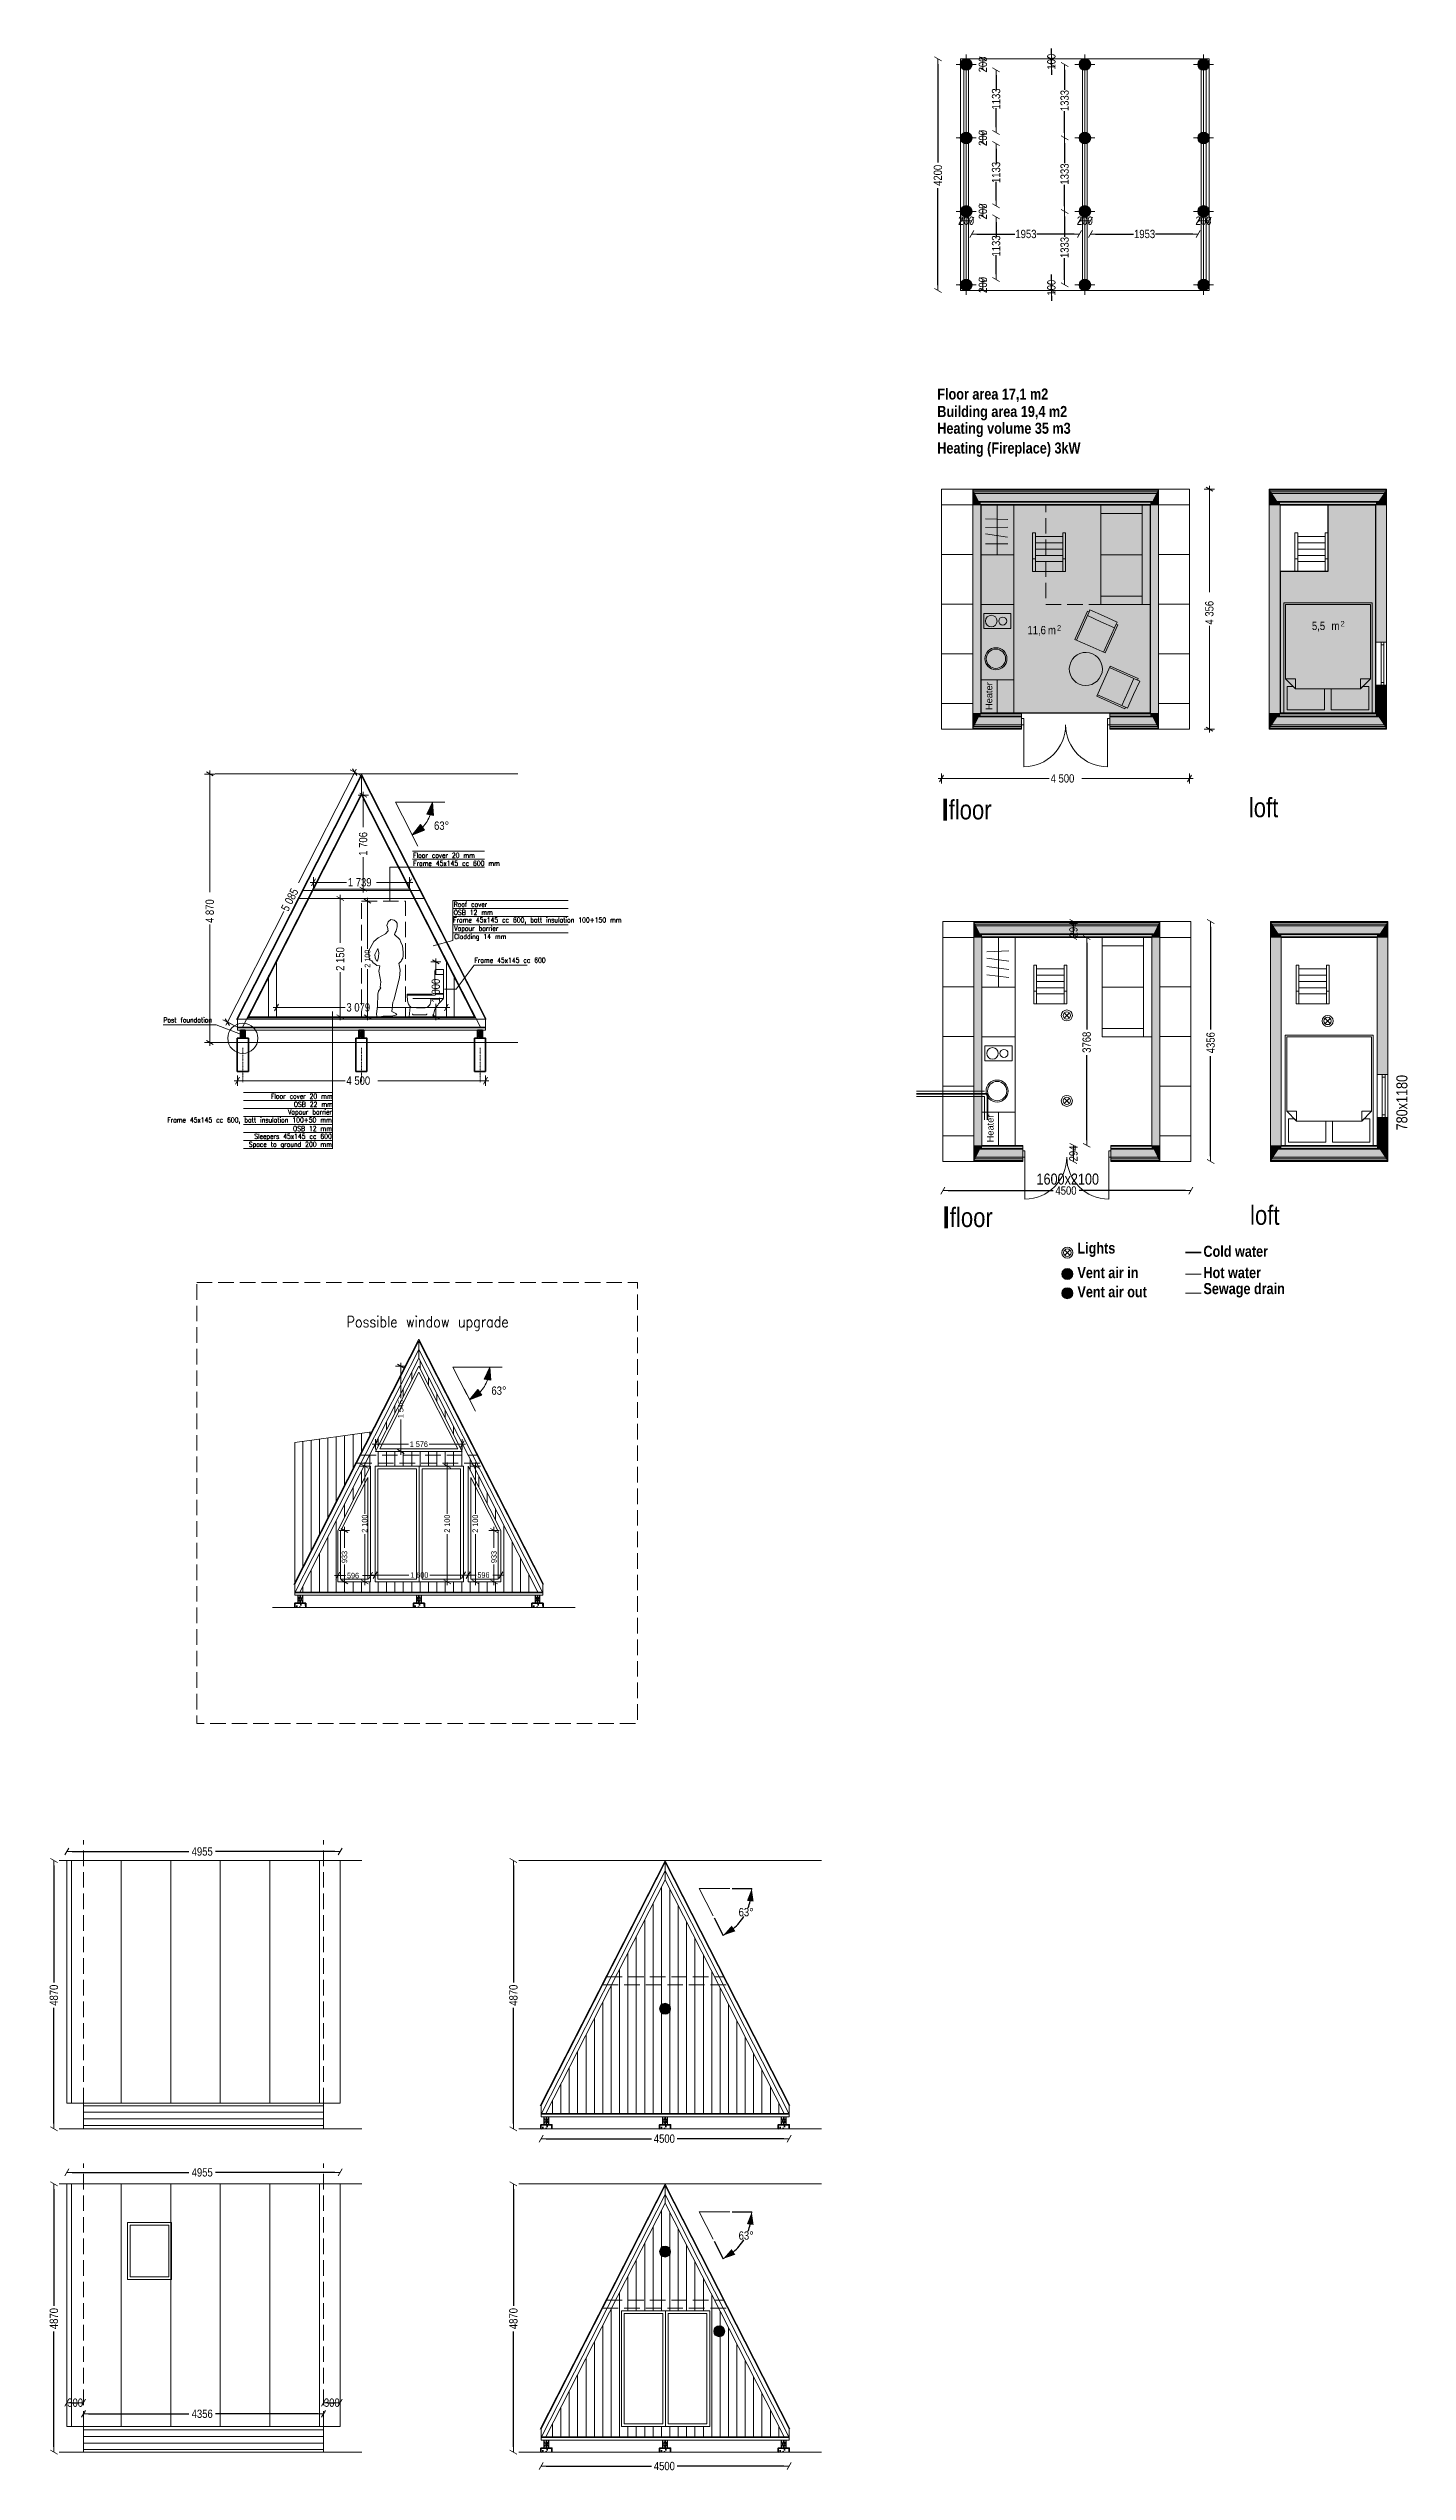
# Model space of a CAD drawing. Header units: millimetres. Extents: x -446325 to -421669, y 93022 to 136983.
import ezdxf
from ezdxf.enums import TextEntityAlignment as Align

# ---------------------------------------------------------------- set-up
doc = ezdxf.new("R2010")
doc.units = ezdxf.units.MM
doc.header["$MEASUREMENT"] = 0
doc.linetypes.add('DASHDOT', pattern=[25.4, 12.7, -6.35, 0, -6.35])
doc.linetypes.add('Hidden Line', pattern=[391.222223, 282.222223, -109])
for name, color, linetype, lineweight in [('0_Pen_No__1', 7, 'Continuous', 13), ('1.VÄLISSEINAD_Pen_No__1', 7, 'Continuous', 13), ('1.VÄLISSEINAD_Pen_No__19', 255, 'Continuous', 0), ('2.SISUSTUS_Pen_No__101', 252, 'Continuous', 13), ('2D Drafting - General_Pen_No__1', 7, 'Continuous', 13), ('2D Drafting - General_Pen_No__101', 252, 'Continuous', 13), ('2D Drafting - General_Pen_No__6', 5, 'Continuous', 35), ('A-raam_Pen_No__1', 7, 'Continuous', 13), ('ARCHICAD Doors_Pen_No__1', 7, 'Continuous', 13), ('ARCHICAD Windows_Pen_No__19', 255, 'Continuous', 0), ('ARCHICAD Zone Stamps_Pen_No__1', 7, 'Continuous', 13), ('dim_Pen_No__1', 7, 'Continuous', 13), ('Dimensioning - General_Pen_No__1', 7, 'Continuous', 13), ('Interior - Furniture _Pen_No__1', 7, 'Continuous', 13), ('Interior - Furniture _Pen_No__101', 252, 'Continuous', 13), ('Interior - Furniture _Pen_No__2', 8, 'Continuous', 15), ('Structural - Bearing_Pen_No__20', 1, 'Continuous', 0), ('TEKST_Pen_No__1', 7, 'Continuous', 13), ('TEKST_Pen_No__7', 7, 'Continuous', 35), ('teljed_Pen_No__1', 7, 'Continuous', 13), ('vundament_Pen_No__1', 7, 'Continuous', 13), ('vundament_Pen_No__7', 7, 'Continuous', 35)]:
    doc.layers.add(name, color=color, linetype=linetype, lineweight=lineweight)
for name, color, linetype in [('1.VÄLISSEINAD', 7, 'Continuous'), ('2.SISUSTUS', 7, 'Continuous'), ('ARCHICAD Doors', 7, 'Continuous'), ('ARCHICAD Windows', 7, 'Continuous'), ('Dimensioning - General', 7, 'Continuous'), ('Interior - Furniture', 7, 'Continuous'), ('Model Unit - Zone', 7, 'Continuous'), ('Structural - Bearing', 7, 'Continuous')]:
    doc.layers.add(name, color=color, linetype=linetype)
for name, color, linetype, lineweight, true_color in [('1.VÄLISSEINAD_Pen_No__107', 7, 'Continuous', 13, 0xaaaaaa), ('1.VÄLISSEINAD_Pen_No__61', 7, 'Continuous', 20, 0x6a6a6a), ('2D Drafting - General_Pen_No__102', 7, 'Continuous', 13, 0xcccccc), ('2D Drafting - General_Pen_No__4', 7, 'Continuous', 20, 0x029e21), ('2D Drafting - General_Pen_No__61', 7, 'Continuous', 20, 0x6a6a6a), ('2D Drafting - General_Pen_No__68', 7, 'Continuous', 20, 0xfd4435), ('ARCHICAD Doors_Pen_No__23', 7, 'Continuous', 20, 0xff6600), ('ARCHICAD Doors_Pen_No__3', 7, 'Continuous', 18, 0xff6600), ('ARCHICAD Windows_Pen_No__23', 7, 'Continuous', 20, 0xff6600), ('ARCHICAD Windows_Pen_No__3', 7, 'Continuous', 18, 0xff6600), ('Interior - Furniture _Pen_No__4', 7, 'Continuous', 20, 0x029e21), ('Interior - Furniture _Pen_No__66', 7, 'Continuous', 20, 0x5555ff), ('Interior - Furniture _Pen_No__81', 7, 'Continuous', 20, 0x6a6a6a), ('Interior - Furniture _Pen_No__86', 7, 'Continuous', 20, 0x5555ff), ('Model Unit - Zone_Pen_No__54', 7, 'Continuous', 25, 0xbd8b17), ('Structural - Bearing_Pen_No__28', 7, 'Continuous', 35, 0xa80f02), ('Structural - Bearing_Pen_No__48', 7, 'Continuous', 25, 0xa80f02)]:
    doc.layers.add(name, color=color, linetype=linetype, lineweight=lineweight, true_color=true_color)
doc.styles.add('GENERATED_STYLE_1', font='techl___.ttf')
doc.styles.add('GENERATED_STYLE_2', font='arial.ttf')
doc.styles.add('GENERATED_STYLE_3', font='')
doc.styles.get('GENERATED_STYLE_3').set_extended_font_data('TechnicLite', bold=True)
doc.dimstyles.new('GENERATED_STYLE__1', dxfattribs={"dimtxt": 150, "dimasz": 95, "dimexe": 0.18, "dimexo": 0.0625, "dimgap": 0.09, "dimtad": 0, "dimdec": 0, "dimzin": 0, "dimdsep": 46, "dimtxsty": 'GENERATED_STYLE_1', "dimblk": 'ARROWHEAD_2', "dimblk1": 'ARROWHEAD_2', "dimblk2": 'ARROWHEAD_2', "dimcen": 0.09, "dimse1": 1, "dimse2": 1, "dimclrd": 7, "dimclre": 7, "dimclrt": 7, "dimadec": 0, "dimazin": 0, "dimtfac": 1, "dimtdec": 4, "dimtmove": 0, "dimatfit": 3, "dimfxl": 1, "dimtolj": 1, "dimtzin": 0, "dimarcsym": 0})
doc.dimstyles.new('GENERATED_STYLE__2', dxfattribs={"dimtxt": 150, "dimasz": 95, "dimexe": 0.18, "dimexo": 0.0625, "dimgap": 0.09, "dimtad": 0, "dimtih": 1, "dimtoh": 1, "dimdec": 0, "dimzin": 0, "dimdsep": 46, "dimtxsty": 'GENERATED_STYLE_1', "dimblk": 'ARROWHEAD_2', "dimblk1": 'ARROWHEAD_2', "dimblk2": 'ARROWHEAD_2', "dimcen": 0.09, "dimse1": 1, "dimse2": 1, "dimclrd": 7, "dimclre": 7, "dimclrt": 7, "dimadec": 0, "dimazin": 0, "dimtfac": 1, "dimtdec": 4, "dimtmove": 0, "dimatfit": 3, "dimfxl": 1, "dimtolj": 1, "dimtzin": 0, "dimarcsym": 0})
doc.dimstyles.new('GENERATED_STYLE__3', dxfattribs={"dimtxt": 100, "dimasz": 95, "dimexe": 0.18, "dimexo": 0.0625, "dimgap": 0.09, "dimtad": 0, "dimdec": 0, "dimzin": 0, "dimdsep": 46, "dimtxsty": 'GENERATED_STYLE_1', "dimblk": 'ARROWHEAD_2', "dimblk1": 'ARROWHEAD_2', "dimblk2": 'ARROWHEAD_2', "dimcen": 0.09, "dimse1": 1, "dimse2": 1, "dimclrd": 7, "dimclre": 7, "dimclrt": 7, "dimadec": 0, "dimazin": 0, "dimtfac": 1, "dimtdec": 4, "dimtmove": 0, "dimatfit": 3, "dimfxl": 1, "dimtolj": 1, "dimtzin": 0, "dimarcsym": 0})
doc.dimstyles.new('GENERATED_STYLE__4', dxfattribs={"dimtxt": 100, "dimasz": 95, "dimexe": 0.18, "dimexo": 0.0625, "dimgap": 0.09, "dimtad": 0, "dimtih": 1, "dimtoh": 1, "dimdec": 0, "dimzin": 0, "dimdsep": 46, "dimtxsty": 'GENERATED_STYLE_1', "dimblk": 'ARROWHEAD_2', "dimblk1": 'ARROWHEAD_2', "dimblk2": 'ARROWHEAD_2', "dimcen": 0.09, "dimse1": 1, "dimse2": 1, "dimclrd": 7, "dimclre": 7, "dimclrt": 7, "dimadec": 0, "dimazin": 0, "dimtfac": 1, "dimtdec": 4, "dimtmove": 0, "dimatfit": 3, "dimfxl": 1, "dimtolj": 1, "dimtzin": 0, "dimarcsym": 0})
doc.dimstyles.new('GENERATED_STYLE__5', dxfattribs={"dimtxt": 150, "dimasz": 228, "dimexe": 0.18, "dimexo": 40, "dimgap": 0.09, "dimtad": 1, "dimtih": 1, "dimtoh": 1, "dimdec": 0, "dimzin": 0, "dimdsep": 46, "dimtxsty": 'GENERATED_STYLE_1', "dimblk": 'ARROWHEAD_5', "dimblk1": 'ARROWHEAD_5', "dimblk2": 'ARROWHEAD_5', "dimcen": 0.09, "dimclrd": 7, "dimclre": 7, "dimclrt": 7, "dimadec": 0, "dimazin": 0, "dimtfac": 1, "dimtdec": 4, "dimtmove": 0, "dimatfit": 3, "dimfxl": 1, "dimtolj": 1, "dimtzin": 0, "dimarcsym": 0})
pattern_1 = [(0, (0, 0), (0, 900), [])]
pattern_2 = [(90, (-17508.7, -16140.8), (-900, 0), [])]
pattern_3 = [(0, (-17508.72, -16140.78), (0, 120), [])]
pattern_4 = [(0, (-40828.5, -7844.1), (0, 900), [])]
pattern_5 = [(90, (-17508.72, -16140.78), (-152, 0), [])]
pattern_6 = [(90, (0, 0), (-152, 0), [])]

msp = doc.modelspace()

# ---------------------------------------------------------------- texts
at = {"layer": '0_Pen_No__1', "color": 7, "linetype": 'Continuous', "lineweight": 13, "attachment_point": 7}
for s, insert, char_height, style in [('\\A1;{\\pql;\\fTechnicLite|b1|i0|c2|p2;Floor area 17,1 m2}', (-430199.7, 130568.9), 200, 'GENERATED_STYLE_3'), ('\\A1;{\\pql;\\fTechnicLite|b1|i0|c2|p2;Building area 19,4 m2}', (-430199.7, 130235.5), 200, 'GENERATED_STYLE_3'), ('\\A1;{\\pql;\\fTechnicLite|b1|i0|c2|p2;Heating volume 35 m3}', (-430199.7, 129931.6), 200, 'GENERATED_STYLE_3'), ('\\A1;{\\pql;\\fTechnicLite|b1|i0|c2|p2;Heating (Fireplace) 3kW}', (-430199.7, 129573.1), 200, 'GENERATED_STYLE_3'), ('\\A1;{\\pql;\\fTechnicLite|b1|i0|c2|p2;I\\fTechnicLite|b0|i0|c2|p2;\\H0.875000x;floor}', (-430122.3, 122966.3), 400, 'GENERATED_STYLE_3'), ('\\A1;{\\pql;\\fTechnicLite|b0|i0|c2|p2;loft}', (-424548.2, 123031.5), 350, 'GENERATED_STYLE_1'), ('\\A1;{\\pql;\\fTechnicLite|b0|i0|c2|p2;1600x2100}', (-428400.3, 116368.1), 200, 'GENERATED_STYLE_1'), ('\\A1;{\\pql;\\fTechnicLite|b1|i0|c2|p2;I\\fTechnicLite|b0|i0|c2|p2;\\H0.875000x;floor}', (-430100.2, 115570.8), 400, 'GENERATED_STYLE_3'), ('\\A1;{\\pql;\\fTechnicLite|b0|i0|c2|p2;loft}', (-424526.1, 115636), 350, 'GENERATED_STYLE_1'), ('\\A1;{\\pql;\\fTechnicLite|b1|i0|c2|p2;Lights}', (-427657.8, 115058), 200, 'GENERATED_STYLE_3'), ('\\A1;{\\pql;\\fTechnicLite|b1|i0|c2|p2;Cold water}', (-425371.6, 115057.6), 200, 'GENERATED_STYLE_3'), ('\\A1;{\\pql;\\fTechnicLite|b1|i0|c2|p2;Vent air in}', (-427657.8, 114670.8), 200, 'GENERATED_STYLE_3'), ('\\A1;{\\pql;\\fTechnicLite|b1|i0|c2|p2;Hot water}', (-425371.6, 114671.1), 200, 'GENERATED_STYLE_3'), ('\\A1;{\\pql;\\fTechnicLite|b1|i0|c2|p2;Vent air out}', (-427657.8, 114322.7), 200, 'GENERATED_STYLE_3'), ('\\A1;{\\pql;\\fTechnicLite|b1|i0|c2|p2;Sewage drain}', (-425371.6, 114322), 200, 'GENERATED_STYLE_3')]:
    msp.add_mtext(s, dxfattribs=dict(at, insert=insert, char_height=char_height, style=style))
at = {"layer": '0_Pen_No__1', "color": 7, "linetype": 'Continuous', "lineweight": 13, "insert": (-421669, 117354), "char_height": 200, "attachment_point": 7, "rotation": 90, "style": 'GENERATED_STYLE_1'}
msp.add_mtext('\\A1;{\\pql;\\fTechnicLite|b0|i0|c2|p2;780x1180}', dxfattribs=at)
at = {"layer": 'TEKST_Pen_No__7', "color": 7, "linetype": 'Continuous', "lineweight": 35}
for s, insert, char_height, attachment_point in [('\\A1;{\\W0.850000x;\\pql;\\Ftxt.shx;Floor cover 20 mm}', (-439708.2, 122300.8), 90, 7), ('\\A1;{\\W0.850000x;\\pql;\\Ftxt.shx;Frame 45x145 cc 600 mm }', (-439708.2, 122155.1), 90, 7), ('\\A1;{\\W0.850000x;\\pql;\\Ftxt.shx;OSB 12 mm}', (-438972.6, 121262.7), 90, 7), ('\\A1;{\\W0.850000x;\\pql;\\Ftxt.shx;Roof cover}', (-438974.9, 121408.4), 90, 7), ('\\A1;{\\W0.850000x;\\pql;\\Ftxt.shx;Frame 45x145 cc 600, \\Ftxt.shx;batt insulation 100+150 mm}', (-438983, 121100.3), 90, 7), ('\\A1;{\\W0.850000x;\\pql;\\Ftxt.shx;Vapour barrier}', (-438964.1, 120943.3), 90, 7), ('\\A1;{\\W0.850000x;\\pql;\\Ftxt.shx;Cladding 14 mm}', (-438964.1, 120796.9), 90, 7), ('\\A1;{\\W0.850000x;\\pql;\\Ftxt.shx;Frame 45x145 cc 600}', (-438596.9, 120396.4), 90, 7), ('\\A1;{\\W0.850000x;\\pql;\\Ftxt.shx;Post foundation}', (-444239.3, 119313.2), 90, 7), ('\\A1;{\\W0.850000x;\\pqr;\\Ftxt.shx;Floor cover 20 mm}', (-441169.9, 117929.2), 90, 9), ('\\A1;{\\W0.850000x;\\pqr;\\Ftxt.shx;OSB 22 mm}', (-441166.3, 117783.5), 90, 9), ('\\A1;{\\W0.850000x;\\pqr;\\Ftxt.shx;Frame 45x145 cc 600, \\Ftxt.shx;batt insulation 100+50 mm\\Ftxt.shx; }', (-441185.2, 117471.8), 90, 9), ('\\A1;{\\W0.850000x;\\pqr;\\Ftxt.shx;Vapour barrier}', (-441181.6, 117614.2), 90, 9), ('\\A1;{\\W0.850000x;\\pqr;\\Ftxt.shx;OSB 12 mm}', (-441181.5, 117342.8), 90, 9), ('\\A1;{\\W0.850000x;\\pqr;\\Ftxt.shx;Space to ground 200 mm}', (-441181.5, 117026.3), 90, 9), ('\\A1;{\\W0.850000x;\\pqr;\\Ftxt.shx;Sleepers 45x145 cc 600 }', (-441185.2, 117172.6), 90, 9), ('\\A1;{\\W0.850000x;\\pql;\\Ftxt.shx;Possible window upgrade}', (-440918.2, 113715.6), 200, 7)]:
    msp.add_mtext(s, dxfattribs=dict(at, insert=insert, char_height=char_height, attachment_point=attachment_point))

# ---------------------------------------------------------------- blocks, each defined once
blk = doc.blocks.new('_030_7', base_point=(-428255, 126586))
at = {"layer": 'Model Unit - Zone_Pen_No__54', "linetype": 'Continuous', "lineweight": 0, "true_color": 0xede1c4}
blk.add_hatch(color=254, dxfattribs=at).paths.add_polyline_path([(-429412, 124927), (-426333, 124927), (-426333, 128695), (-429412, 128695)])
at = {"layer": 'ARCHICAD Zone Stamps_Pen_No__1', "color": 7, "lineweight": 13, "style": 'GENERATED_STYLE_1'}
for tag, height, p in [('ROOM_AREA', 150, (-428564, 126506)), ('DUMMY_342', 150, (-428239, 126506)), ('DUMMY_343', 100, (-428027, 126521))]:
    blk.add_attdef(tag, text='', height=height, dxfattribs=at).set_placement(p, align=Align.TOP_LEFT)
blk = doc.blocks.new('_030_8', base_point=(-423103, 126661))
at = {"layer": 'Model Unit - Zone_Pen_No__54', "linetype": 'Continuous', "lineweight": 0, "true_color": 0xede1c4}
blk.add_hatch(color=254, dxfattribs=at).paths.add_polyline_path([(-423983, 127495), (-423983, 124927), (-422244, 124927), (-422244, 128695), (-423113, 128695), (-423113, 127495)])
at = {"layer": 'ARCHICAD Zone Stamps_Pen_No__1', "color": 7, "lineweight": 13, "style": 'GENERATED_STYLE_1'}
for tag, height, p in [('ROOM_AREA', 150, (-423403, 126582)), ('DUMMY_342', 150, (-423096, 126582)), ('DUMMY_343', 100, (-422883, 126597))]:
    blk.add_attdef(tag, text='', height=height, dxfattribs=at).set_placement(p, align=Align.TOP_LEFT)
blk = doc.blocks.new('Wall_13', base_point=(-429557, 128989))
at = {"layer": '1.VÄLISSEINAD_Pen_No__107', "linetype": 'Continuous', "lineweight": 13, "true_color": 0xaaaaaa}
for points in [[(-429557, 128971), (-429548, 128971), (-429557, 128989)], [(-429533, 128941), (-429548, 128971), (-429557, 128971), (-429557, 128941)], [(-429518, 128911), (-429533, 128941), (-429557, 128941), (-429557, 128911)], [(-429447, 128766), (-429518, 128911), (-429557, 128911), (-429557, 128766)], [(-429441, 128754), (-429447, 128766), (-429557, 128766), (-429557, 128754)], [(-429419, 128709), (-429441, 128754), (-429557, 128754), (-429557, 128709)], [(-429441, 124868), (-429419, 124913), (-429557, 124913), (-429557, 124868)], [(-429447, 124856), (-429441, 124868), (-429557, 124868), (-429557, 124856)], [(-429518, 124711), (-429447, 124856), (-429557, 124856), (-429557, 124711)], [(-429533, 124681), (-429518, 124711), (-429557, 124711), (-429557, 124681)], [(-429548, 124651), (-429533, 124681), (-429557, 124681), (-429557, 124651)], [(-429548, 124651), (-429557, 124651), (-429557, 124633)]]:
    blk.add_hatch(color=253, dxfattribs=at).paths.add_polyline_path(points)
at = {"layer": '1.VÄLISSEINAD_Pen_No__61', "linetype": 'Continuous', "lineweight": 20, "true_color": 0x6a6a6a}
for points in [[(-429557, 128709), (-429557, 128695), (-429412, 128695), (-429419, 128709)], [(-429412, 124927), (-429412, 128695), (-429557, 128695), (-429557, 124927)], [(-429557, 124913), (-429419, 124913), (-429412, 124927), (-429557, 124927)]]:
    blk.add_hatch(color=251, dxfattribs=at).paths.add_polyline_path(points)
at = {"layer": '1.VÄLISSEINAD_Pen_No__1', "color": 7, "linetype": 'Continuous', "lineweight": 13}
for p, q in [((-429548, 128971), (-429557, 128971)), ((-429533, 128941), (-429557, 128941)), ((-429518, 128911), (-429557, 128911)), ((-429447, 128766), (-429557, 128766)), ((-429441, 128754), (-429557, 128754)), ((-429419, 128709), (-429557, 128709)), ((-429419, 124913), (-429557, 124913)), ((-429441, 124868), (-429557, 124868)), ((-429447, 124856), (-429557, 124856)), ((-429518, 124711), (-429557, 124711)), ((-429533, 124681), (-429557, 124681)), ((-429548, 124651), (-429557, 124651))]:
    blk.add_line(p, q, dxfattribs=at)
at = {"layer": '1.VÄLISSEINAD_Pen_No__1', "color": 7, "linetype": 'Continuous', "lineweight": 13, "flags": 128}
for points in [[(-429557, 128989), (-429557, 128971)], [(-429557, 128971), (-429557, 128941)], [(-429557, 128941), (-429557, 128911)], [(-429557, 128911), (-429557, 128766)], [(-429557, 128766), (-429557, 128754)], [(-429557, 128754), (-429557, 128709)], [(-429557, 124868), (-429557, 124913)], [(-429557, 124856), (-429557, 124868)], [(-429557, 124711), (-429557, 124856)], [(-429557, 124681), (-429557, 124711)], [(-429557, 124651), (-429557, 124681)], [(-429557, 124633), (-429557, 124651)]]:
    blk.add_lwpolyline(points, dxfattribs=at)
at = {"layer": '1.VÄLISSEINAD_Pen_No__19', "color": 255, "linetype": 'Continuous', "lineweight": 0, "flags": 128}
for points in [[(-429557, 128709), (-429557, 124913)], [(-429412, 124927), (-429412, 128695)]]:
    blk.add_lwpolyline(points, dxfattribs=at)
blk = doc.blocks.new('Wall_14', base_point=(-426188, 124633))
at = {"layer": '1.VÄLISSEINAD_Pen_No__107', "linetype": 'Continuous', "lineweight": 13, "true_color": 0xaaaaaa}
for points in [[(-426226, 128911), (-426298, 128766), (-426188, 128766), (-426188, 128911)], [(-426211, 128941), (-426226, 128911), (-426188, 128911), (-426188, 128941)], [(-426197, 128971), (-426211, 128941), (-426188, 128941), (-426188, 128971)], [(-426197, 128971), (-426188, 128971), (-426188, 128989)], [(-426304, 128754), (-426326, 128709), (-426188, 128709), (-426188, 128754)], [(-426298, 128766), (-426304, 128754), (-426188, 128754), (-426188, 128766)], [(-426326, 124913), (-426304, 124868), (-426188, 124868), (-426188, 124913)], [(-426304, 124868), (-426298, 124856), (-426188, 124856), (-426188, 124868)], [(-426298, 124856), (-426226, 124711), (-426188, 124711), (-426188, 124856)], [(-426226, 124711), (-426211, 124681), (-426188, 124681), (-426188, 124711)], [(-426211, 124681), (-426197, 124651), (-426188, 124651), (-426188, 124681)], [(-426188, 124651), (-426197, 124651), (-426188, 124633)]]:
    blk.add_hatch(color=253, dxfattribs=at).paths.add_polyline_path(points)
at = {"layer": '1.VÄLISSEINAD_Pen_No__61', "linetype": 'Continuous', "lineweight": 20, "true_color": 0x6a6a6a}
for points in [[(-426333, 128695), (-426188, 128695), (-426188, 128709), (-426326, 128709)], [(-426333, 128695), (-426333, 124927), (-426188, 124927), (-426188, 128695)], [(-426333, 124927), (-426326, 124913), (-426188, 124913), (-426188, 124927)]]:
    blk.add_hatch(color=251, dxfattribs=at).paths.add_polyline_path(points)
at = {"layer": '1.VÄLISSEINAD_Pen_No__1', "color": 7, "linetype": 'Continuous', "lineweight": 13}
for p, q in [((-426226, 128911), (-426188, 128911)), ((-426211, 128941), (-426188, 128941)), ((-426197, 128971), (-426188, 128971)), ((-426326, 128709), (-426188, 128709)), ((-426304, 128754), (-426188, 128754)), ((-426298, 128766), (-426188, 128766)), ((-426326, 124913), (-426188, 124913)), ((-426304, 124868), (-426188, 124868)), ((-426298, 124856), (-426188, 124856)), ((-426226, 124711), (-426188, 124711)), ((-426211, 124681), (-426188, 124681)), ((-426197, 124651), (-426188, 124651))]:
    blk.add_line(p, q, dxfattribs=at)
at = {"layer": '1.VÄLISSEINAD_Pen_No__1', "color": 7, "linetype": 'Continuous', "lineweight": 13, "flags": 128}
for points in [[(-426188, 128989), (-426188, 128971)], [(-426188, 128971), (-426188, 128941)], [(-426188, 128941), (-426188, 128911)], [(-426188, 128911), (-426188, 128766)], [(-426188, 128766), (-426188, 128754)], [(-426188, 128754), (-426188, 128709)], [(-426188, 124868), (-426188, 124913)], [(-426188, 124856), (-426188, 124868)], [(-426188, 124711), (-426188, 124856)], [(-426188, 124681), (-426188, 124711)], [(-426188, 124651), (-426188, 124681)], [(-426188, 124633), (-426188, 124651)]]:
    blk.add_lwpolyline(points, dxfattribs=at)
at = {"layer": '1.VÄLISSEINAD_Pen_No__19', "color": 255, "linetype": 'Continuous', "lineweight": 0, "flags": 128}
for points in [[(-426333, 128695), (-426333, 124927)], [(-426188, 124913), (-426188, 128709)]]:
    blk.add_lwpolyline(points, dxfattribs=at)
blk = doc.blocks.new('Wall_15', base_point=(-426188, 128989))
at = {"layer": '1.VÄLISSEINAD_Pen_No__107', "linetype": 'Continuous', "lineweight": 13, "true_color": 0xaaaaaa}
for points in [[(-426188, 128989), (-429557, 128989), (-429548, 128971), (-426197, 128971)], [(-426197, 128971), (-429548, 128971), (-429533, 128941), (-426211, 128941)], [(-426211, 128941), (-429533, 128941), (-429518, 128911), (-426226, 128911)], [(-426226, 128911), (-429518, 128911), (-429447, 128766), (-426298, 128766)], [(-426298, 128766), (-429447, 128766), (-429441, 128754), (-426304, 128754)], [(-429412, 128709), (-426333, 128709), (-426333, 128754), (-429412, 128754)], [(-429412, 128695), (-426333, 128695), (-426333, 128709), (-429412, 128709)]]:
    blk.add_hatch(color=253, dxfattribs=at).paths.add_polyline_path(points)
at = {"layer": '1.VÄLISSEINAD_Pen_No__61', "linetype": 'Continuous', "lineweight": 20, "true_color": 0x6a6a6a}
for points in [[(-429412, 128754), (-429441, 128754), (-429419, 128709), (-429412, 128709)], [(-429419, 128709), (-429412, 128695), (-429412, 128709)], [(-426333, 128709), (-426326, 128709), (-426304, 128754), (-426333, 128754)], [(-426333, 128695), (-426326, 128709), (-426333, 128709)]]:
    blk.add_hatch(color=251, dxfattribs=at).paths.add_polyline_path(points)
at = {"layer": '1.VÄLISSEINAD_Pen_No__1', "color": 7, "linetype": 'Continuous', "lineweight": 13}
for p, q in [((-426197, 128971), (-429548, 128971)), ((-426211, 128941), (-429533, 128941)), ((-426226, 128911), (-429518, 128911)), ((-426298, 128766), (-429447, 128766)), ((-429412, 128754), (-429441, 128754)), ((-429412, 128709), (-429419, 128709)), ((-426333, 128754), (-429412, 128754)), ((-426333, 128709), (-429412, 128709)), ((-426304, 128754), (-426333, 128754)), ((-426326, 128709), (-426333, 128709))]:
    blk.add_line(p, q, dxfattribs=at)
at = {"layer": '1.VÄLISSEINAD_Pen_No__1', "color": 7, "linetype": 'Continuous', "lineweight": 13, "flags": 128}
for points in [[(-426188, 128989), (-429557, 128989)], [(-429412, 128695), (-426333, 128695)]]:
    blk.add_lwpolyline(points, dxfattribs=at)
blk = doc.blocks.new('Double Door 21')
at = {"layer": 'ARCHICAD Doors_Pen_No__1', "color": 7, "linetype": 'Continuous', "lineweight": 13}
for p, q in [((-800, 79), (-837, 79)), ((-800, 79), (-837, 79)), ((-800, 61), (-800, 79)), ((-800, 61), (-800, 79)), ((-800, 31), (-800, 61)), ((-800, 31), (-800, 61)), ((-800, 1), (-800, 31)), ((-800, 1), (-800, 31)), ((-800, 0), (-800, 1)), ((-800, 0), (-800, 1)), ((-800, -115), (-800, 0)), ((-800, -115), (-800, 0)), ((800, 61), (800, 79)), ((800, 61), (800, 79)), ((800, 79), (837, 79)), ((800, 79), (837, 79)), ((800, 31), (800, 61)), ((800, 31), (800, 61)), ((800, 1), (800, 31)), ((800, 1), (800, 31)), ((800, 0), (800, 1)), ((800, 0), (800, 1)), ((800, -115), (800, 0)), ((800, -115), (800, 0)), ((-800, -215), (-837, -215)), ((-800, -215), (-837, -215)), ((-800, -144), (-800, -115)), ((-800, -144), (-800, -115)), ((-800, -144), (-800, -115)), ((-800, -156), (-800, -144)), ((-800, -156), (-800, -144)), ((-800, -156), (-800, -144)), ((-800, -201), (-800, -156)), ((-800, -201), (-800, -156)), ((-800, -201), (-800, -156)), ((-800, -215), (-800, -201)), ((-800, -215), (-800, -201)), ((-800, -215), (-800, -201)), ((800, -144), (800, -115)), ((800, -144), (800, -115)), ((800, -144), (800, -115)), ((800, -156), (800, -144)), ((800, -156), (800, -144)), ((800, -156), (800, -144)), ((800, -201), (800, -156)), ((800, -201), (800, -156)), ((800, -201), (800, -156)), ((800, -215), (800, -201)), ((800, -215), (800, -201)), ((800, -215), (800, -201)), ((800, -215), (837, -215)), ((800, -215), (837, -215))]:
    blk.add_line(p, q, dxfattribs=at)
at = {"layer": 'ARCHICAD Doors_Pen_No__23', "color": 30, "linetype": 'Continuous', "lineweight": 20, "true_color": 0xff6600}
for p, q in [((-760, 0), (-800, 0)), ((-800, 0), (-800, -115)), ((-760, -115), (-760, 0)), ((800, 0), (760, 0)), ((760, 0), (760, -115)), ((800, -115), (800, 0)), ((-800, -115), (-760, -115)), ((760, -115), (800, -115))]:
    blk.add_line(p, q, dxfattribs=at)
at = {"layer": 'ARCHICAD Doors_Pen_No__3', "color": 30, "linetype": 'Continuous', "lineweight": 18, "true_color": 0xff6600}
for p, q in [((-760, 0), (-760, 760)), ((760, 0), (760, 760))]:
    blk.add_line(p, q, dxfattribs=at)
for centre, start, end in [((-760, 0), 0, 90), ((760, 0), 90, 180)]:
    blk.add_arc(centre, 760, start, end, dxfattribs=at)
blk = doc.blocks.new('Wall_16', base_point=(-426188, 124633))
at = {"layer": '1.VÄLISSEINAD_Pen_No__107', "linetype": 'Continuous', "lineweight": 13, "true_color": 0xaaaaaa}
for points in [[(-429447, 124856), (-429518, 124711), (-428672, 124711), (-428672, 124856)], [(-429441, 124868), (-429447, 124856), (-428672, 124856), (-428672, 124868)], [(-429412, 124927), (-429412, 124913), (-428672, 124913), (-428672, 124927)], [(-429412, 124913), (-429412, 124868), (-428672, 124868), (-428672, 124913)], [(-427072, 124913), (-426333, 124913), (-426333, 124927), (-427072, 124927)], [(-426333, 124913), (-427072, 124913), (-427072, 124868), (-426333, 124868)], [(-427072, 124856), (-426298, 124856), (-426304, 124868), (-427072, 124868)], [(-427072, 124711), (-426226, 124711), (-426298, 124856), (-427072, 124856)], [(-429548, 124651), (-429557, 124633), (-428672, 124633), (-428672, 124651)], [(-429533, 124681), (-429548, 124651), (-428672, 124651), (-428672, 124681)], [(-429518, 124711), (-429533, 124681), (-428672, 124681), (-428672, 124711)], [(-427072, 124681), (-426211, 124681), (-426226, 124711), (-427072, 124711)], [(-427072, 124651), (-426197, 124651), (-426211, 124681), (-427072, 124681)], [(-426197, 124651), (-427072, 124651), (-427072, 124633), (-426188, 124633)]]:
    blk.add_hatch(color=253, dxfattribs=at).paths.add_polyline_path(points)
at = {"layer": '1.VÄLISSEINAD_Pen_No__61', "linetype": 'Continuous', "lineweight": 20, "true_color": 0x6a6a6a}
for points in [[(-429412, 124913), (-429419, 124913), (-429441, 124868), (-429412, 124868)], [(-429412, 124927), (-429419, 124913), (-429412, 124913)], [(-426326, 124913), (-426333, 124927), (-426333, 124913)], [(-426333, 124868), (-426304, 124868), (-426326, 124913), (-426333, 124913)]]:
    blk.add_hatch(color=251, dxfattribs=at).paths.add_polyline_path(points)
at = {"layer": '1.VÄLISSEINAD_Pen_No__1', "color": 7, "linetype": 'Continuous', "lineweight": 13}
for p, q in [((-429447, 124856), (-428672, 124856)), ((-429441, 124868), (-429412, 124868)), ((-429419, 124913), (-429412, 124913)), ((-429412, 124913), (-428672, 124913)), ((-429412, 124868), (-428672, 124868)), ((-428672, 124927), (-428709, 124927)), ((-428672, 124927), (-428672, 124913)), ((-428672, 124927), (-428672, 124913)), ((-428672, 124913), (-428672, 124868)), ((-428672, 124913), (-428672, 124868)), ((-428672, 124868), (-428672, 124856)), ((-428672, 124868), (-428672, 124856)), ((-428672, 124856), (-428672, 124827)), ((-428672, 124856), (-428672, 124827)), ((-427072, 124927), (-427035, 124927)), ((-427072, 124927), (-427072, 124913)), ((-427072, 124927), (-427072, 124913)), ((-427072, 124913), (-426333, 124913)), ((-427072, 124913), (-427072, 124868)), ((-427072, 124913), (-427072, 124868)), ((-427072, 124868), (-426333, 124868)), ((-427072, 124868), (-427072, 124856)), ((-427072, 124868), (-427072, 124856)), ((-427072, 124856), (-426298, 124856)), ((-427072, 124856), (-427072, 124827)), ((-427072, 124856), (-427072, 124827)), ((-426333, 124913), (-426326, 124913)), ((-426333, 124868), (-426304, 124868)), ((-429548, 124651), (-428672, 124651)), ((-429533, 124681), (-428672, 124681)), ((-429518, 124711), (-428672, 124711)), ((-428672, 124633), (-428709, 124633)), ((-428672, 124827), (-428672, 124712)), ((-428672, 124712), (-428672, 124711)), ((-428672, 124711), (-428672, 124681)), ((-428672, 124681), (-428672, 124651)), ((-428672, 124651), (-428672, 124633)), ((-427072, 124827), (-427072, 124712)), ((-427072, 124712), (-427072, 124711)), ((-427072, 124711), (-426226, 124711)), ((-427072, 124711), (-427072, 124681)), ((-427072, 124681), (-426211, 124681)), ((-427072, 124681), (-427072, 124651)), ((-427072, 124651), (-426197, 124651)), ((-427072, 124651), (-427072, 124633)), ((-427072, 124633), (-427035, 124633))]:
    blk.add_line(p, q, dxfattribs=at)
at = {"layer": '1.VÄLISSEINAD_Pen_No__1', "color": 7, "linetype": 'Continuous', "lineweight": 13, "flags": 128}
for points in [[(-428672, 124927), (-429412, 124927)], [(-426333, 124927), (-427072, 124927)], [(-429557, 124633), (-428672, 124633)], [(-427072, 124633), (-426188, 124633)]]:
    blk.add_lwpolyline(points, dxfattribs=at)
at = {"layer": 'ARCHICAD Doors', "color": 21, "linetype": 'Continuous', "lineweight": 18, "true_color": 0xff9955, "xscale": -1, "zscale": 1000, "rotation": 180}
blk.add_blockref('Double Door 21', (-427872, 124712), dxfattribs=at)
blk = doc.blocks.new('Wall_17', base_point=(-424178, 128989))
at = {"layer": '1.VÄLISSEINAD_Pen_No__107', "linetype": 'Continuous', "lineweight": 13, "true_color": 0xaaaaaa}
for points in [[(-424178, 128971), (-424166, 128971), (-424178, 128989)], [(-424146, 128941), (-424166, 128971), (-424178, 128971), (-424178, 128941)], [(-424126, 128911), (-424146, 128941), (-424178, 128941), (-424178, 128911)], [(-424030, 128766), (-424126, 128911), (-424178, 128911), (-424178, 128766)], [(-424022, 128754), (-424030, 128766), (-424178, 128766), (-424178, 128754)], [(-423992, 128709), (-424022, 128754), (-424178, 128754), (-424178, 128709)], [(-424022, 124868), (-423992, 124913), (-424178, 124913), (-424178, 124868)], [(-424030, 124856), (-424022, 124868), (-424178, 124868), (-424178, 124856)], [(-424126, 124711), (-424030, 124856), (-424178, 124856), (-424178, 124711)], [(-424146, 124681), (-424126, 124711), (-424178, 124711), (-424178, 124681)], [(-424166, 124651), (-424146, 124681), (-424178, 124681), (-424178, 124651)], [(-424166, 124651), (-424178, 124651), (-424178, 124633)]]:
    blk.add_hatch(color=253, dxfattribs=at).paths.add_polyline_path(points)
at = {"layer": '1.VÄLISSEINAD_Pen_No__61', "linetype": 'Continuous', "lineweight": 20, "true_color": 0x6a6a6a}
for points in [[(-424178, 128709), (-424178, 128695), (-423983, 128695), (-423992, 128709)], [(-423983, 124927), (-423983, 128695), (-424178, 128695), (-424178, 124927)], [(-424178, 124913), (-423992, 124913), (-423983, 124927), (-424178, 124927)]]:
    blk.add_hatch(color=251, dxfattribs=at).paths.add_polyline_path(points)
at = {"layer": '1.VÄLISSEINAD_Pen_No__1', "color": 7, "linetype": 'Continuous', "lineweight": 13}
for p, q in [((-424166, 128971), (-424178, 128971)), ((-424146, 128941), (-424178, 128941)), ((-424126, 128911), (-424178, 128911)), ((-424030, 128766), (-424178, 128766)), ((-424022, 128754), (-424178, 128754)), ((-423992, 128709), (-424178, 128709)), ((-423992, 124913), (-424178, 124913)), ((-424022, 124868), (-424178, 124868)), ((-424030, 124856), (-424178, 124856)), ((-424126, 124711), (-424178, 124711)), ((-424146, 124681), (-424178, 124681)), ((-424166, 124651), (-424178, 124651))]:
    blk.add_line(p, q, dxfattribs=at)
at = {"layer": '1.VÄLISSEINAD_Pen_No__1', "color": 7, "linetype": 'Continuous', "lineweight": 13, "flags": 128}
for points in [[(-424178, 128989), (-424178, 128971)], [(-424178, 128971), (-424178, 128941)], [(-424178, 128941), (-424178, 128911)], [(-424178, 128911), (-424178, 128766)], [(-424178, 128766), (-424178, 128754)], [(-424178, 128754), (-424178, 128709)], [(-424178, 124868), (-424178, 124913)], [(-424178, 124856), (-424178, 124868)], [(-424178, 124711), (-424178, 124856)], [(-424178, 124681), (-424178, 124711)], [(-424178, 124651), (-424178, 124681)], [(-424178, 124633), (-424178, 124651)]]:
    blk.add_lwpolyline(points, dxfattribs=at)
at = {"layer": '1.VÄLISSEINAD_Pen_No__19', "color": 255, "linetype": 'Continuous', "lineweight": 0, "flags": 128}
for points in [[(-424178, 128709), (-424178, 124913)], [(-423983, 124927), (-423983, 128695)]]:
    blk.add_lwpolyline(points, dxfattribs=at)
blk = doc.blocks.new('Window 21_3')
at = {"layer": 'ARCHICAD Windows_Pen_No__19', "color": 255, "linetype": 'Continuous', "lineweight": 0}
for p, q in [((-390, 50), (-390, 0)), ((-390, 0), (-390, -50)), ((-390, 0), (-390, -50)), ((390, 50), (390, 0)), ((390, 0), (390, -50)), ((390, 0), (390, -50)), ((-390, -50), (-390, -145)), ((390, -50), (390, -145))]:
    blk.add_line(p, q, dxfattribs=at)
at = {"layer": 'ARCHICAD Windows_Pen_No__23', "color": 30, "linetype": 'Continuous', "lineweight": 20, "true_color": 0xff6600}
for p, q in [((-390, 0), (-340, 0)), ((-340, 0), (-340, -50)), ((340, -50), (340, 0)), ((340, 0), (390, 0)), ((-340, -50), (-390, -50)), ((390, -50), (340, -50))]:
    blk.add_line(p, q, dxfattribs=at)
at = {"layer": 'ARCHICAD Windows_Pen_No__3', "color": 30, "linetype": 'Continuous', "lineweight": 18, "true_color": 0xff6600}
for p, q in [((-390, 50), (390, 50)), ((-340, 0), (340, 0)), ((-390, -145), (390, -145)), ((340, -50), (-340, -50))]:
    blk.add_line(p, q, dxfattribs=at)
blk = doc.blocks.new('Wall_18', base_point=(-422049, 124633))
at = {"layer": '1.VÄLISSEINAD_Pen_No__107', "linetype": 'Continuous', "lineweight": 13, "true_color": 0xaaaaaa}
for points in [[(-422100, 128911), (-422197, 128766), (-422049, 128766), (-422049, 128911)], [(-422081, 128941), (-422100, 128911), (-422049, 128911), (-422049, 128941)], [(-422061, 128971), (-422081, 128941), (-422049, 128941), (-422049, 128971)], [(-422061, 128971), (-422049, 128971), (-422049, 128989)], [(-422205, 128754), (-422234, 128709), (-422049, 128709), (-422049, 128754)], [(-422197, 128766), (-422205, 128754), (-422049, 128754), (-422049, 128766)], [(-422234, 124913), (-422205, 124868), (-422049, 124868), (-422049, 124913)], [(-422205, 124868), (-422197, 124856), (-422049, 124856), (-422049, 124868)], [(-422197, 124856), (-422100, 124711), (-422049, 124711), (-422049, 124856)], [(-422100, 124711), (-422081, 124681), (-422049, 124681), (-422049, 124711)], [(-422081, 124681), (-422061, 124651), (-422049, 124651), (-422049, 124681)], [(-422049, 124651), (-422061, 124651), (-422049, 124633)]]:
    blk.add_hatch(color=253, dxfattribs=at).paths.add_polyline_path(points)
at = {"layer": '1.VÄLISSEINAD_Pen_No__61', "linetype": 'Continuous', "lineweight": 20, "true_color": 0x6a6a6a}
for points in [[(-422244, 128695), (-422049, 128695), (-422049, 128709), (-422234, 128709)], [(-422244, 128695), (-422244, 126213), (-422049, 126213), (-422049, 128695)], [(-422244, 124927), (-422049, 124927), (-422049, 125433), (-422244, 125433)], [(-422244, 124927), (-422234, 124913), (-422049, 124913), (-422049, 124927)]]:
    blk.add_hatch(color=251, dxfattribs=at).paths.add_polyline_path(points)
at = {"layer": '1.VÄLISSEINAD_Pen_No__1', "color": 7, "linetype": 'Continuous', "lineweight": 13}
for p, q in [((-422100, 128911), (-422049, 128911)), ((-422081, 128941), (-422049, 128941)), ((-422061, 128971), (-422049, 128971)), ((-422234, 128709), (-422049, 128709)), ((-422205, 128754), (-422049, 128754)), ((-422197, 128766), (-422049, 128766)), ((-422234, 124913), (-422049, 124913)), ((-422205, 124868), (-422049, 124868)), ((-422197, 124856), (-422049, 124856)), ((-422100, 124711), (-422049, 124711)), ((-422081, 124681), (-422049, 124681)), ((-422061, 124651), (-422049, 124651))]:
    blk.add_line(p, q, dxfattribs=at)
at = {"layer": '1.VÄLISSEINAD_Pen_No__1', "color": 7, "linetype": 'Continuous', "lineweight": 13, "flags": 128}
for points in [[(-422049, 128989), (-422049, 128971)], [(-422049, 128971), (-422049, 128941)], [(-422049, 128941), (-422049, 128911)], [(-422049, 128911), (-422049, 128766)], [(-422049, 128766), (-422049, 128754)], [(-422049, 128754), (-422049, 128709)], [(-422049, 124868), (-422049, 124913)], [(-422049, 124856), (-422049, 124868)], [(-422049, 124711), (-422049, 124856)], [(-422049, 124681), (-422049, 124711)], [(-422049, 124651), (-422049, 124681)], [(-422049, 124633), (-422049, 124651)]]:
    blk.add_lwpolyline(points, dxfattribs=at)
at = {"layer": '1.VÄLISSEINAD_Pen_No__19', "color": 255, "linetype": 'Continuous', "lineweight": 0}
for p, q in [((-422149, 126213), (-422244, 126213)), ((-422099, 126213), (-422149, 126213)), ((-422049, 126213), (-422099, 126213)), ((-422149, 125433), (-422244, 125433)), ((-422099, 125433), (-422149, 125433)), ((-422049, 125433), (-422099, 125433))]:
    blk.add_line(p, q, dxfattribs=at)
at = {"layer": '1.VÄLISSEINAD_Pen_No__19', "color": 255, "linetype": 'Continuous', "lineweight": 0, "flags": 128}
for points in [[(-422244, 128695), (-422244, 126213)], [(-422049, 126213), (-422049, 128709)], [(-422244, 125433), (-422244, 124927)], [(-422049, 124913), (-422049, 125433)]]:
    blk.add_lwpolyline(points, dxfattribs=at)
at = {"layer": 'ARCHICAD Windows', "color": 21, "linetype": 'Continuous', "lineweight": 18, "true_color": 0xff9955, "zscale": 1000, "rotation": 270}
blk.add_blockref('Window 21_3', (-422099, 125823), dxfattribs=at)
blk = doc.blocks.new('Wall_19', base_point=(-422049, 128989))
at = {"layer": '1.VÄLISSEINAD_Pen_No__107', "linetype": 'Continuous', "lineweight": 13, "true_color": 0xaaaaaa}
for points in [[(-422049, 128989), (-424178, 128989), (-424166, 128971), (-422061, 128971)], [(-422061, 128971), (-424166, 128971), (-424146, 128941), (-422081, 128941)], [(-422081, 128941), (-424146, 128941), (-424126, 128911), (-422100, 128911)], [(-422100, 128911), (-424126, 128911), (-424030, 128766), (-422197, 128766)], [(-422197, 128766), (-424030, 128766), (-424022, 128754), (-422205, 128754)], [(-423983, 128709), (-422244, 128709), (-422244, 128754), (-423983, 128754)], [(-423983, 128695), (-422244, 128695), (-422244, 128709), (-423983, 128709)]]:
    blk.add_hatch(color=253, dxfattribs=at).paths.add_polyline_path(points)
at = {"layer": '1.VÄLISSEINAD_Pen_No__61', "linetype": 'Continuous', "lineweight": 20, "true_color": 0x6a6a6a}
for points in [[(-423983, 128754), (-424022, 128754), (-423992, 128709), (-423983, 128709)], [(-423992, 128709), (-423983, 128695), (-423983, 128709)], [(-422244, 128709), (-422234, 128709), (-422205, 128754), (-422244, 128754)], [(-422244, 128695), (-422234, 128709), (-422244, 128709)]]:
    blk.add_hatch(color=251, dxfattribs=at).paths.add_polyline_path(points)
at = {"layer": '1.VÄLISSEINAD_Pen_No__1', "color": 7, "linetype": 'Continuous', "lineweight": 13}
for p, q in [((-422061, 128971), (-424166, 128971)), ((-422081, 128941), (-424146, 128941)), ((-422100, 128911), (-424126, 128911)), ((-422197, 128766), (-424030, 128766)), ((-423983, 128754), (-424022, 128754)), ((-423983, 128709), (-423992, 128709)), ((-422244, 128754), (-423983, 128754)), ((-422244, 128709), (-423983, 128709)), ((-422205, 128754), (-422244, 128754)), ((-422234, 128709), (-422244, 128709))]:
    blk.add_line(p, q, dxfattribs=at)
at = {"layer": '1.VÄLISSEINAD_Pen_No__1', "color": 7, "linetype": 'Continuous', "lineweight": 13, "flags": 128}
for points in [[(-422049, 128989), (-424178, 128989)], [(-423983, 128695), (-422244, 128695)]]:
    blk.add_lwpolyline(points, dxfattribs=at)
blk = doc.blocks.new('Wall_20', base_point=(-422049, 124633))
at = {"layer": '1.VÄLISSEINAD_Pen_No__107', "linetype": 'Continuous', "lineweight": 13, "true_color": 0xaaaaaa}
for points in [[(-424126, 124711), (-422100, 124711), (-422197, 124856), (-424030, 124856)], [(-424030, 124856), (-422197, 124856), (-422205, 124868), (-424022, 124868)], [(-422244, 124927), (-423983, 124927), (-423983, 124913), (-422244, 124913)], [(-422244, 124913), (-423983, 124913), (-423983, 124868), (-422244, 124868)], [(-424178, 124633), (-422049, 124633), (-422061, 124651), (-424166, 124651)], [(-424166, 124651), (-422061, 124651), (-422081, 124681), (-424146, 124681)], [(-424146, 124681), (-422081, 124681), (-422100, 124711), (-424126, 124711)]]:
    blk.add_hatch(color=253, dxfattribs=at).paths.add_polyline_path(points)
at = {"layer": '1.VÄLISSEINAD_Pen_No__61', "linetype": 'Continuous', "lineweight": 20, "true_color": 0x6a6a6a}
for points in [[(-423983, 124913), (-423992, 124913), (-424022, 124868), (-423983, 124868)], [(-423983, 124927), (-423992, 124913), (-423983, 124913)], [(-422234, 124913), (-422244, 124927), (-422244, 124913)], [(-422244, 124868), (-422205, 124868), (-422234, 124913), (-422244, 124913)]]:
    blk.add_hatch(color=251, dxfattribs=at).paths.add_polyline_path(points)
at = {"layer": '1.VÄLISSEINAD_Pen_No__1', "color": 7, "linetype": 'Continuous', "lineweight": 13}
for p, q in [((-424030, 124856), (-422197, 124856)), ((-424022, 124868), (-423983, 124868)), ((-423992, 124913), (-423983, 124913)), ((-423983, 124913), (-422244, 124913)), ((-423983, 124868), (-422244, 124868)), ((-422244, 124913), (-422234, 124913)), ((-422244, 124868), (-422205, 124868)), ((-424166, 124651), (-422061, 124651)), ((-424146, 124681), (-422081, 124681)), ((-424126, 124711), (-422100, 124711))]:
    blk.add_line(p, q, dxfattribs=at)
at = {"layer": '1.VÄLISSEINAD_Pen_No__1', "color": 7, "linetype": 'Continuous', "lineweight": 13, "flags": 128}
for points in [[(-422244, 124927), (-423983, 124927)], [(-424178, 124633), (-422049, 124633)]]:
    blk.add_lwpolyline(points, dxfattribs=at)
blk = doc.blocks.new('Wall_57', base_point=(-388706, 128989))
at = {"layer": '1.VÄLISSEINAD_Pen_No__107', "linetype": 'Continuous', "lineweight": 13, "true_color": 0xaaaaaa}
for points in [[(-388706, 128971), (-388697, 128971), (-388706, 128989)], [(-388682, 128941), (-388697, 128971), (-388706, 128971), (-388706, 128941)], [(-388668, 128911), (-388682, 128941), (-388706, 128941), (-388706, 128911)], [(-388596, 128766), (-388668, 128911), (-388706, 128911), (-388706, 128766)], [(-388590, 128754), (-388596, 128766), (-388706, 128766), (-388706, 128754)], [(-388568, 128709), (-388590, 128754), (-388706, 128754), (-388706, 128709)], [(-388590, 124868), (-388568, 124913), (-388706, 124913), (-388706, 124868)], [(-388596, 124856), (-388590, 124868), (-388706, 124868), (-388706, 124856)], [(-388668, 124711), (-388596, 124856), (-388706, 124856), (-388706, 124711)], [(-388682, 124681), (-388668, 124711), (-388706, 124711), (-388706, 124681)], [(-388697, 124651), (-388682, 124681), (-388706, 124681), (-388706, 124651)], [(-388697, 124651), (-388706, 124651), (-388706, 124633)]]:
    blk.add_hatch(color=253, dxfattribs=at).paths.add_polyline_path(points)
at = {"layer": '1.VÄLISSEINAD_Pen_No__61', "linetype": 'Continuous', "lineweight": 20, "true_color": 0x6a6a6a}
for points in [[(-388706, 128709), (-388706, 128695), (-388561, 128695), (-388568, 128709)], [(-388561, 124927), (-388561, 128695), (-388706, 128695), (-388706, 124927)], [(-388706, 124913), (-388568, 124913), (-388561, 124927), (-388706, 124927)]]:
    blk.add_hatch(color=251, dxfattribs=at).paths.add_polyline_path(points)
at = {"layer": '1.VÄLISSEINAD_Pen_No__1', "color": 7, "linetype": 'Continuous', "lineweight": 13}
for p, q in [((-388697, 128971), (-388706, 128971)), ((-388682, 128941), (-388706, 128941)), ((-388668, 128911), (-388706, 128911)), ((-388596, 128766), (-388706, 128766)), ((-388590, 128754), (-388706, 128754)), ((-388568, 128709), (-388706, 128709)), ((-388568, 124913), (-388706, 124913)), ((-388590, 124868), (-388706, 124868)), ((-388596, 124856), (-388706, 124856)), ((-388668, 124711), (-388706, 124711)), ((-388682, 124681), (-388706, 124681)), ((-388697, 124651), (-388706, 124651))]:
    blk.add_line(p, q, dxfattribs=at)
at = {"layer": '1.VÄLISSEINAD_Pen_No__1', "color": 7, "linetype": 'Continuous', "lineweight": 13, "flags": 128}
for points in [[(-388706, 128989), (-388706, 128971)], [(-388706, 128971), (-388706, 128941)], [(-388706, 128941), (-388706, 128911)], [(-388706, 128911), (-388706, 128766)], [(-388706, 128766), (-388706, 128754)], [(-388706, 128754), (-388706, 128709)], [(-388706, 124868), (-388706, 124913)], [(-388706, 124856), (-388706, 124868)], [(-388706, 124711), (-388706, 124856)], [(-388706, 124681), (-388706, 124711)], [(-388706, 124651), (-388706, 124681)], [(-388706, 124633), (-388706, 124651)]]:
    blk.add_lwpolyline(points, dxfattribs=at)
at = {"layer": '1.VÄLISSEINAD_Pen_No__19', "color": 255, "linetype": 'Continuous', "lineweight": 0, "flags": 128}
for points in [[(-388706, 128709), (-388706, 124913)], [(-388561, 124927), (-388561, 128695)]]:
    blk.add_lwpolyline(points, dxfattribs=at)
blk = doc.blocks.new('Wall_58', base_point=(-385337, 124633))
at = {"layer": '1.VÄLISSEINAD_Pen_No__107', "linetype": 'Continuous', "lineweight": 13, "true_color": 0xaaaaaa}
for points in [[(-385376, 128911), (-385447, 128766), (-385337, 128766), (-385337, 128911)], [(-385361, 128941), (-385376, 128911), (-385337, 128911), (-385337, 128941)], [(-385346, 128971), (-385361, 128941), (-385337, 128941), (-385337, 128971)], [(-385346, 128971), (-385337, 128971), (-385337, 128989)], [(-385453, 128754), (-385475, 128709), (-385337, 128709), (-385337, 128754)], [(-385447, 128766), (-385453, 128754), (-385337, 128754), (-385337, 128766)], [(-385475, 124913), (-385453, 124868), (-385337, 124868), (-385337, 124913)], [(-385453, 124868), (-385447, 124856), (-385337, 124856), (-385337, 124868)], [(-385447, 124856), (-385376, 124711), (-385337, 124711), (-385337, 124856)], [(-385376, 124711), (-385361, 124681), (-385337, 124681), (-385337, 124711)], [(-385361, 124681), (-385346, 124651), (-385337, 124651), (-385337, 124681)], [(-385337, 124651), (-385346, 124651), (-385337, 124633)]]:
    blk.add_hatch(color=253, dxfattribs=at).paths.add_polyline_path(points)
at = {"layer": '1.VÄLISSEINAD_Pen_No__61', "linetype": 'Continuous', "lineweight": 20, "true_color": 0x6a6a6a}
for points in [[(-385482, 128695), (-385337, 128695), (-385337, 128709), (-385475, 128709)], [(-385482, 128695), (-385482, 124927), (-385337, 124927), (-385337, 128695)], [(-385482, 124927), (-385475, 124913), (-385337, 124913), (-385337, 124927)]]:
    blk.add_hatch(color=251, dxfattribs=at).paths.add_polyline_path(points)
at = {"layer": '1.VÄLISSEINAD_Pen_No__1', "color": 7, "linetype": 'Continuous', "lineweight": 13}
for p, q in [((-385376, 128911), (-385337, 128911)), ((-385361, 128941), (-385337, 128941)), ((-385346, 128971), (-385337, 128971)), ((-385475, 128709), (-385337, 128709)), ((-385453, 128754), (-385337, 128754)), ((-385447, 128766), (-385337, 128766)), ((-385475, 124913), (-385337, 124913)), ((-385453, 124868), (-385337, 124868)), ((-385447, 124856), (-385337, 124856)), ((-385376, 124711), (-385337, 124711)), ((-385361, 124681), (-385337, 124681)), ((-385346, 124651), (-385337, 124651))]:
    blk.add_line(p, q, dxfattribs=at)
at = {"layer": '1.VÄLISSEINAD_Pen_No__1', "color": 7, "linetype": 'Continuous', "lineweight": 13, "flags": 128}
for points in [[(-385337, 128989), (-385337, 128971)], [(-385337, 128971), (-385337, 128941)], [(-385337, 128941), (-385337, 128911)], [(-385337, 128911), (-385337, 128766)], [(-385337, 128766), (-385337, 128754)], [(-385337, 128754), (-385337, 128709)], [(-385337, 124868), (-385337, 124913)], [(-385337, 124856), (-385337, 124868)], [(-385337, 124711), (-385337, 124856)], [(-385337, 124681), (-385337, 124711)], [(-385337, 124651), (-385337, 124681)], [(-385337, 124633), (-385337, 124651)]]:
    blk.add_lwpolyline(points, dxfattribs=at)
at = {"layer": '1.VÄLISSEINAD_Pen_No__19', "color": 255, "linetype": 'Continuous', "lineweight": 0, "flags": 128}
for points in [[(-385482, 128695), (-385482, 124927)], [(-385337, 124913), (-385337, 128709)]]:
    blk.add_lwpolyline(points, dxfattribs=at)
blk = doc.blocks.new('Wall_59', base_point=(-385337, 128989))
at = {"layer": '1.VÄLISSEINAD_Pen_No__107', "linetype": 'Continuous', "lineweight": 13, "true_color": 0xaaaaaa}
for points in [[(-385337, 128989), (-388706, 128989), (-388697, 128971), (-385346, 128971)], [(-385346, 128971), (-388697, 128971), (-388682, 128941), (-385361, 128941)], [(-385361, 128941), (-388682, 128941), (-388668, 128911), (-385376, 128911)], [(-385376, 128911), (-388668, 128911), (-388596, 128766), (-385447, 128766)], [(-385447, 128766), (-388596, 128766), (-388590, 128754), (-385453, 128754)], [(-388561, 128709), (-385482, 128709), (-385482, 128754), (-388561, 128754)], [(-388561, 128695), (-385482, 128695), (-385482, 128709), (-388561, 128709)]]:
    blk.add_hatch(color=253, dxfattribs=at).paths.add_polyline_path(points)
at = {"layer": '1.VÄLISSEINAD_Pen_No__61', "linetype": 'Continuous', "lineweight": 20, "true_color": 0x6a6a6a}
for points in [[(-388561, 128754), (-388590, 128754), (-388568, 128709), (-388561, 128709)], [(-388568, 128709), (-388561, 128695), (-388561, 128709)], [(-385482, 128709), (-385475, 128709), (-385453, 128754), (-385482, 128754)], [(-385482, 128695), (-385475, 128709), (-385482, 128709)]]:
    blk.add_hatch(color=251, dxfattribs=at).paths.add_polyline_path(points)
at = {"layer": '1.VÄLISSEINAD_Pen_No__1', "color": 7, "linetype": 'Continuous', "lineweight": 13}
for p, q in [((-385346, 128971), (-388697, 128971)), ((-385361, 128941), (-388682, 128941)), ((-385376, 128911), (-388668, 128911)), ((-385447, 128766), (-388596, 128766)), ((-388561, 128754), (-388590, 128754)), ((-388561, 128709), (-388568, 128709)), ((-385482, 128754), (-388561, 128754)), ((-385482, 128709), (-388561, 128709)), ((-385453, 128754), (-385482, 128754)), ((-385475, 128709), (-385482, 128709))]:
    blk.add_line(p, q, dxfattribs=at)
at = {"layer": '1.VÄLISSEINAD_Pen_No__1', "color": 7, "linetype": 'Continuous', "lineweight": 13, "flags": 128}
for points in [[(-385337, 128989), (-388706, 128989)], [(-388561, 128695), (-385482, 128695)]]:
    blk.add_lwpolyline(points, dxfattribs=at)
blk = doc.blocks.new('Wall_60', base_point=(-385337, 124633))
at = {"layer": '1.VÄLISSEINAD_Pen_No__107', "linetype": 'Continuous', "lineweight": 13, "true_color": 0xaaaaaa}
for points in [[(-388596, 124856), (-388668, 124711), (-387822, 124711), (-387822, 124856)], [(-388590, 124868), (-388596, 124856), (-387822, 124856), (-387822, 124868)], [(-388561, 124927), (-388561, 124913), (-387822, 124913), (-387822, 124927)], [(-388561, 124913), (-388561, 124868), (-387822, 124868), (-387822, 124913)], [(-386222, 124913), (-385482, 124913), (-385482, 124927), (-386222, 124927)], [(-385482, 124913), (-386222, 124913), (-386222, 124868), (-385482, 124868)], [(-386222, 124856), (-385447, 124856), (-385453, 124868), (-386222, 124868)], [(-386222, 124711), (-385376, 124711), (-385447, 124856), (-386222, 124856)], [(-388697, 124651), (-388706, 124633), (-387822, 124633), (-387822, 124651)], [(-388682, 124681), (-388697, 124651), (-387822, 124651), (-387822, 124681)], [(-388668, 124711), (-388682, 124681), (-387822, 124681), (-387822, 124711)], [(-386222, 124681), (-385361, 124681), (-385376, 124711), (-386222, 124711)], [(-386222, 124651), (-385346, 124651), (-385361, 124681), (-386222, 124681)], [(-385346, 124651), (-386222, 124651), (-386222, 124633), (-385337, 124633)]]:
    blk.add_hatch(color=253, dxfattribs=at).paths.add_polyline_path(points)
at = {"layer": '1.VÄLISSEINAD_Pen_No__61', "linetype": 'Continuous', "lineweight": 20, "true_color": 0x6a6a6a}
for points in [[(-388561, 124913), (-388568, 124913), (-388590, 124868), (-388561, 124868)], [(-388561, 124927), (-388568, 124913), (-388561, 124913)], [(-385475, 124913), (-385482, 124927), (-385482, 124913)], [(-385482, 124868), (-385453, 124868), (-385475, 124913), (-385482, 124913)]]:
    blk.add_hatch(color=251, dxfattribs=at).paths.add_polyline_path(points)
at = {"layer": '1.VÄLISSEINAD_Pen_No__1', "color": 7, "linetype": 'Continuous', "lineweight": 13}
for p, q in [((-388596, 124856), (-387822, 124856)), ((-388590, 124868), (-388561, 124868)), ((-388568, 124913), (-388561, 124913)), ((-388561, 124913), (-387822, 124913)), ((-388561, 124868), (-387822, 124868)), ((-387822, 124927), (-387859, 124927)), ((-387822, 124927), (-387822, 124913)), ((-387822, 124927), (-387822, 124913)), ((-387822, 124913), (-387822, 124868)), ((-387822, 124913), (-387822, 124868)), ((-387822, 124868), (-387822, 124856)), ((-387822, 124868), (-387822, 124856)), ((-387822, 124856), (-387822, 124827)), ((-387822, 124856), (-387822, 124827)), ((-386222, 124927), (-386185, 124927)), ((-386222, 124927), (-386222, 124913)), ((-386222, 124927), (-386222, 124913)), ((-386222, 124913), (-385482, 124913)), ((-386222, 124913), (-386222, 124868)), ((-386222, 124913), (-386222, 124868)), ((-386222, 124868), (-385482, 124868)), ((-386222, 124868), (-386222, 124856)), ((-386222, 124868), (-386222, 124856)), ((-386222, 124856), (-385447, 124856)), ((-386222, 124856), (-386222, 124827)), ((-386222, 124856), (-386222, 124827)), ((-385482, 124913), (-385475, 124913)), ((-385482, 124868), (-385453, 124868)), ((-388697, 124651), (-387822, 124651)), ((-388682, 124681), (-387822, 124681)), ((-388668, 124711), (-387822, 124711)), ((-387822, 124633), (-387859, 124633)), ((-387822, 124827), (-387822, 124712)), ((-387822, 124712), (-387822, 124711)), ((-387822, 124711), (-387822, 124681)), ((-387822, 124681), (-387822, 124651)), ((-387822, 124651), (-387822, 124633)), ((-386222, 124827), (-386222, 124712)), ((-386222, 124712), (-386222, 124711)), ((-386222, 124711), (-385376, 124711)), ((-386222, 124711), (-386222, 124681)), ((-386222, 124681), (-385361, 124681)), ((-386222, 124681), (-386222, 124651)), ((-386222, 124651), (-385346, 124651)), ((-386222, 124651), (-386222, 124633)), ((-386222, 124633), (-386185, 124633))]:
    blk.add_line(p, q, dxfattribs=at)
at = {"layer": '1.VÄLISSEINAD_Pen_No__1', "color": 7, "linetype": 'Continuous', "lineweight": 13, "flags": 128}
for points in [[(-387822, 124927), (-388561, 124927)], [(-385482, 124927), (-386222, 124927)], [(-388706, 124633), (-387822, 124633)], [(-386222, 124633), (-385337, 124633)]]:
    blk.add_lwpolyline(points, dxfattribs=at)
at = {"layer": 'ARCHICAD Doors', "color": 21, "linetype": 'Continuous', "lineweight": 18, "true_color": 0xff9955, "xscale": -1, "zscale": 1000, "rotation": 180}
blk.add_blockref('Double Door 21', (-387022, 124712), dxfattribs=at)
blk = doc.blocks.new('Wall_61', base_point=(-383327, 128989))
at = {"layer": '1.VÄLISSEINAD_Pen_No__107', "linetype": 'Continuous', "lineweight": 13, "true_color": 0xaaaaaa}
for points in [[(-383327, 128971), (-383315, 128971), (-383327, 128989)], [(-383295, 128941), (-383315, 128971), (-383327, 128971), (-383327, 128941)], [(-383275, 128911), (-383295, 128941), (-383327, 128941), (-383327, 128911)], [(-383179, 128766), (-383275, 128911), (-383327, 128911), (-383327, 128766)], [(-383171, 128754), (-383179, 128766), (-383327, 128766), (-383327, 128754)], [(-383141, 128709), (-383171, 128754), (-383327, 128754), (-383327, 128709)], [(-383171, 124868), (-383141, 124913), (-383327, 124913), (-383327, 124868)], [(-383179, 124856), (-383171, 124868), (-383327, 124868), (-383327, 124856)], [(-383275, 124711), (-383179, 124856), (-383327, 124856), (-383327, 124711)], [(-383295, 124681), (-383275, 124711), (-383327, 124711), (-383327, 124681)], [(-383315, 124651), (-383295, 124681), (-383327, 124681), (-383327, 124651)], [(-383315, 124651), (-383327, 124651), (-383327, 124633)]]:
    blk.add_hatch(color=253, dxfattribs=at).paths.add_polyline_path(points)
at = {"layer": '1.VÄLISSEINAD_Pen_No__61', "linetype": 'Continuous', "lineweight": 20, "true_color": 0x6a6a6a}
for points in [[(-383327, 128709), (-383327, 128695), (-383132, 128695), (-383141, 128709)], [(-383132, 124927), (-383132, 128695), (-383327, 128695), (-383327, 124927)], [(-383327, 124913), (-383141, 124913), (-383132, 124927), (-383327, 124927)]]:
    blk.add_hatch(color=251, dxfattribs=at).paths.add_polyline_path(points)
at = {"layer": '1.VÄLISSEINAD_Pen_No__1', "color": 7, "linetype": 'Continuous', "lineweight": 13}
for p, q in [((-383315, 128971), (-383327, 128971)), ((-383295, 128941), (-383327, 128941)), ((-383275, 128911), (-383327, 128911)), ((-383179, 128766), (-383327, 128766)), ((-383171, 128754), (-383327, 128754)), ((-383141, 128709), (-383327, 128709)), ((-383141, 124913), (-383327, 124913)), ((-383171, 124868), (-383327, 124868)), ((-383179, 124856), (-383327, 124856)), ((-383275, 124711), (-383327, 124711)), ((-383295, 124681), (-383327, 124681)), ((-383315, 124651), (-383327, 124651))]:
    blk.add_line(p, q, dxfattribs=at)
at = {"layer": '1.VÄLISSEINAD_Pen_No__1', "color": 7, "linetype": 'Continuous', "lineweight": 13, "flags": 128}
for points in [[(-383327, 128989), (-383327, 128971)], [(-383327, 128971), (-383327, 128941)], [(-383327, 128941), (-383327, 128911)], [(-383327, 128911), (-383327, 128766)], [(-383327, 128766), (-383327, 128754)], [(-383327, 128754), (-383327, 128709)], [(-383327, 124868), (-383327, 124913)], [(-383327, 124856), (-383327, 124868)], [(-383327, 124711), (-383327, 124856)], [(-383327, 124681), (-383327, 124711)], [(-383327, 124651), (-383327, 124681)], [(-383327, 124633), (-383327, 124651)]]:
    blk.add_lwpolyline(points, dxfattribs=at)
at = {"layer": '1.VÄLISSEINAD_Pen_No__19', "color": 255, "linetype": 'Continuous', "lineweight": 0, "flags": 128}
for points in [[(-383327, 128709), (-383327, 124913)], [(-383132, 124927), (-383132, 128695)]]:
    blk.add_lwpolyline(points, dxfattribs=at)
blk = doc.blocks.new('Wall_62', base_point=(-381198, 124633))
at = {"layer": '1.VÄLISSEINAD_Pen_No__107', "linetype": 'Continuous', "lineweight": 13, "true_color": 0xaaaaaa}
for points in [[(-381250, 128911), (-381346, 128766), (-381198, 128766), (-381198, 128911)], [(-381230, 128941), (-381250, 128911), (-381198, 128911), (-381198, 128941)], [(-381210, 128971), (-381230, 128941), (-381198, 128941), (-381198, 128971)], [(-381210, 128971), (-381198, 128971), (-381198, 128989)], [(-381354, 128754), (-381384, 128709), (-381198, 128709), (-381198, 128754)], [(-381346, 128766), (-381354, 128754), (-381198, 128754), (-381198, 128766)], [(-381384, 124913), (-381354, 124868), (-381198, 124868), (-381198, 124913)], [(-381354, 124868), (-381346, 124856), (-381198, 124856), (-381198, 124868)], [(-381346, 124856), (-381250, 124711), (-381198, 124711), (-381198, 124856)], [(-381250, 124711), (-381230, 124681), (-381198, 124681), (-381198, 124711)], [(-381230, 124681), (-381210, 124651), (-381198, 124651), (-381198, 124681)], [(-381198, 124651), (-381210, 124651), (-381198, 124633)]]:
    blk.add_hatch(color=253, dxfattribs=at).paths.add_polyline_path(points)
at = {"layer": '1.VÄLISSEINAD_Pen_No__61', "linetype": 'Continuous', "lineweight": 20, "true_color": 0x6a6a6a}
for points in [[(-381393, 128695), (-381198, 128695), (-381198, 128709), (-381384, 128709)], [(-381393, 128695), (-381393, 126213), (-381198, 126213), (-381198, 128695)], [(-381393, 124927), (-381198, 124927), (-381198, 125433), (-381393, 125433)], [(-381393, 124927), (-381384, 124913), (-381198, 124913), (-381198, 124927)]]:
    blk.add_hatch(color=251, dxfattribs=at).paths.add_polyline_path(points)
at = {"layer": '1.VÄLISSEINAD_Pen_No__1', "color": 7, "linetype": 'Continuous', "lineweight": 13}
for p, q in [((-381250, 128911), (-381198, 128911)), ((-381230, 128941), (-381198, 128941)), ((-381210, 128971), (-381198, 128971)), ((-381384, 128709), (-381198, 128709)), ((-381354, 128754), (-381198, 128754)), ((-381346, 128766), (-381198, 128766)), ((-381384, 124913), (-381198, 124913)), ((-381354, 124868), (-381198, 124868)), ((-381346, 124856), (-381198, 124856)), ((-381250, 124711), (-381198, 124711)), ((-381230, 124681), (-381198, 124681)), ((-381210, 124651), (-381198, 124651))]:
    blk.add_line(p, q, dxfattribs=at)
at = {"layer": '1.VÄLISSEINAD_Pen_No__1', "color": 7, "linetype": 'Continuous', "lineweight": 13, "flags": 128}
for points in [[(-381198, 128989), (-381198, 128971)], [(-381198, 128971), (-381198, 128941)], [(-381198, 128941), (-381198, 128911)], [(-381198, 128911), (-381198, 128766)], [(-381198, 128766), (-381198, 128754)], [(-381198, 128754), (-381198, 128709)], [(-381198, 124868), (-381198, 124913)], [(-381198, 124856), (-381198, 124868)], [(-381198, 124711), (-381198, 124856)], [(-381198, 124681), (-381198, 124711)], [(-381198, 124651), (-381198, 124681)], [(-381198, 124633), (-381198, 124651)]]:
    blk.add_lwpolyline(points, dxfattribs=at)
at = {"layer": '1.VÄLISSEINAD_Pen_No__19', "color": 255, "linetype": 'Continuous', "lineweight": 0}
for p, q in [((-381298, 126213), (-381393, 126213)), ((-381248, 126213), (-381298, 126213)), ((-381198, 126213), (-381248, 126213)), ((-381298, 125433), (-381393, 125433)), ((-381248, 125433), (-381298, 125433)), ((-381198, 125433), (-381248, 125433))]:
    blk.add_line(p, q, dxfattribs=at)
at = {"layer": '1.VÄLISSEINAD_Pen_No__19', "color": 255, "linetype": 'Continuous', "lineweight": 0, "flags": 128}
for points in [[(-381393, 128695), (-381393, 126213)], [(-381198, 126213), (-381198, 128709)], [(-381393, 125433), (-381393, 124927)], [(-381198, 124913), (-381198, 125433)]]:
    blk.add_lwpolyline(points, dxfattribs=at)
at = {"layer": 'ARCHICAD Windows', "color": 21, "linetype": 'Continuous', "lineweight": 18, "true_color": 0xff9955, "zscale": 1000, "rotation": 270}
blk.add_blockref('Window 21_3', (-381248, 125823), dxfattribs=at)
blk = doc.blocks.new('Wall_63', base_point=(-381198, 128989))
at = {"layer": '1.VÄLISSEINAD_Pen_No__107', "linetype": 'Continuous', "lineweight": 13, "true_color": 0xaaaaaa}
for points in [[(-381198, 128989), (-383327, 128989), (-383315, 128971), (-381210, 128971)], [(-381210, 128971), (-383315, 128971), (-383295, 128941), (-381230, 128941)], [(-381230, 128941), (-383295, 128941), (-383275, 128911), (-381250, 128911)], [(-381250, 128911), (-383275, 128911), (-383179, 128766), (-381346, 128766)], [(-381346, 128766), (-383179, 128766), (-383171, 128754), (-381354, 128754)], [(-383132, 128709), (-381393, 128709), (-381393, 128754), (-383132, 128754)], [(-383132, 128695), (-381393, 128695), (-381393, 128709), (-383132, 128709)]]:
    blk.add_hatch(color=253, dxfattribs=at).paths.add_polyline_path(points)
at = {"layer": '1.VÄLISSEINAD_Pen_No__61', "linetype": 'Continuous', "lineweight": 20, "true_color": 0x6a6a6a}
for points in [[(-383132, 128754), (-383171, 128754), (-383141, 128709), (-383132, 128709)], [(-383141, 128709), (-383132, 128695), (-383132, 128709)], [(-381393, 128709), (-381384, 128709), (-381354, 128754), (-381393, 128754)], [(-381393, 128695), (-381384, 128709), (-381393, 128709)]]:
    blk.add_hatch(color=251, dxfattribs=at).paths.add_polyline_path(points)
at = {"layer": '1.VÄLISSEINAD_Pen_No__1', "color": 7, "linetype": 'Continuous', "lineweight": 13}
for p, q in [((-381210, 128971), (-383315, 128971)), ((-381230, 128941), (-383295, 128941)), ((-381250, 128911), (-383275, 128911)), ((-381346, 128766), (-383179, 128766)), ((-383132, 128754), (-383171, 128754)), ((-383132, 128709), (-383141, 128709)), ((-381393, 128754), (-383132, 128754)), ((-381393, 128709), (-383132, 128709)), ((-381354, 128754), (-381393, 128754)), ((-381384, 128709), (-381393, 128709))]:
    blk.add_line(p, q, dxfattribs=at)
at = {"layer": '1.VÄLISSEINAD_Pen_No__1', "color": 7, "linetype": 'Continuous', "lineweight": 13, "flags": 128}
for points in [[(-381198, 128989), (-383327, 128989)], [(-383132, 128695), (-381393, 128695)]]:
    blk.add_lwpolyline(points, dxfattribs=at)
blk = doc.blocks.new('Wall_64', base_point=(-381198, 124633))
at = {"layer": '1.VÄLISSEINAD_Pen_No__107', "linetype": 'Continuous', "lineweight": 13, "true_color": 0xaaaaaa}
for points in [[(-383275, 124711), (-381250, 124711), (-381346, 124856), (-383179, 124856)], [(-383179, 124856), (-381346, 124856), (-381354, 124868), (-383171, 124868)], [(-381393, 124927), (-383132, 124927), (-383132, 124913), (-381393, 124913)], [(-381393, 124913), (-383132, 124913), (-383132, 124868), (-381393, 124868)], [(-383327, 124633), (-381198, 124633), (-381210, 124651), (-383315, 124651)], [(-383315, 124651), (-381210, 124651), (-381230, 124681), (-383295, 124681)], [(-383295, 124681), (-381230, 124681), (-381250, 124711), (-383275, 124711)]]:
    blk.add_hatch(color=253, dxfattribs=at).paths.add_polyline_path(points)
at = {"layer": '1.VÄLISSEINAD_Pen_No__61', "linetype": 'Continuous', "lineweight": 20, "true_color": 0x6a6a6a}
for points in [[(-383132, 124913), (-383141, 124913), (-383171, 124868), (-383132, 124868)], [(-383132, 124927), (-383141, 124913), (-383132, 124913)], [(-381384, 124913), (-381393, 124927), (-381393, 124913)], [(-381393, 124868), (-381354, 124868), (-381384, 124913), (-381393, 124913)]]:
    blk.add_hatch(color=251, dxfattribs=at).paths.add_polyline_path(points)
at = {"layer": '1.VÄLISSEINAD_Pen_No__1', "color": 7, "linetype": 'Continuous', "lineweight": 13}
for p, q in [((-383179, 124856), (-381346, 124856)), ((-383171, 124868), (-383132, 124868)), ((-383141, 124913), (-383132, 124913)), ((-383132, 124913), (-381393, 124913)), ((-383132, 124868), (-381393, 124868)), ((-381393, 124913), (-381384, 124913)), ((-381393, 124868), (-381354, 124868)), ((-383315, 124651), (-381210, 124651)), ((-383295, 124681), (-381230, 124681)), ((-383275, 124711), (-381250, 124711))]:
    blk.add_line(p, q, dxfattribs=at)
at = {"layer": '1.VÄLISSEINAD_Pen_No__1', "color": 7, "linetype": 'Continuous', "lineweight": 13, "flags": 128}
for points in [[(-381393, 124927), (-383132, 124927)], [(-383327, 124633), (-381198, 124633)]]:
    blk.add_lwpolyline(points, dxfattribs=at)
blk = doc.blocks.new('Column_37', base_point=(-387791, 113611))
at = {"layer": 'Structural - Bearing_Pen_No__48', "linetype": 'Continuous', "lineweight": 0, "true_color": 0xe8c2bf}
blk.add_hatch(color=254, dxfattribs=at).paths.add_polyline_path([(-387791, 113511, 0.414214), (-387691, 113611, 0.414214), (-387791, 113711, 0.414214), (-387891, 113611, 0.414214)])
at = {"layer": 'Structural - Bearing_Pen_No__20', "color": 1, "linetype": 'Continuous', "lineweight": 0}
for p, q in [((-387871, 113611), (-387971, 113611)), ((-387791, 113691), (-387791, 113791)), ((-387791, 113531), (-387791, 113431)), ((-387711, 113611), (-387611, 113611))]:
    blk.add_line(p, q, dxfattribs=at)
blk.add_point((-387791, 113611), dxfattribs=at)
at = {"layer": 'Structural - Bearing_Pen_No__28', "color": 14, "linetype": 'Continuous', "lineweight": 35, "true_color": 0xa80f02}
blk.add_circle((-387791, 113611), 100, dxfattribs=at)
blk = doc.blocks.new('Column_38', base_point=(-387791, 117611))
at = {"layer": 'Structural - Bearing_Pen_No__48', "linetype": 'Continuous', "lineweight": 0, "true_color": 0xe8c2bf}
blk.add_hatch(color=254, dxfattribs=at).paths.add_polyline_path([(-387791, 117511, 0.414214), (-387691, 117611, 0.414214), (-387791, 117711, 0.414214), (-387891, 117611, 0.414214)])
at = {"layer": 'Structural - Bearing_Pen_No__20', "color": 1, "linetype": 'Continuous', "lineweight": 0}
for p, q in [((-387871, 117611), (-387971, 117611)), ((-387791, 117691), (-387791, 117791)), ((-387791, 117531), (-387791, 117431)), ((-387711, 117611), (-387611, 117611))]:
    blk.add_line(p, q, dxfattribs=at)
blk.add_point((-387791, 117611), dxfattribs=at)
at = {"layer": 'Structural - Bearing_Pen_No__28', "color": 14, "linetype": 'Continuous', "lineweight": 35, "true_color": 0xa80f02}
blk.add_circle((-387791, 117611), 100, dxfattribs=at)
blk = doc.blocks.new('Column_39', base_point=(-385638, 113611))
at = {"layer": 'Structural - Bearing_Pen_No__48', "linetype": 'Continuous', "lineweight": 0, "true_color": 0xe8c2bf}
blk.add_hatch(color=254, dxfattribs=at).paths.add_polyline_path([(-385638, 113511, 0.414214), (-385538, 113611, 0.414214), (-385638, 113711, 0.414214), (-385738, 113611, 0.414214)])
at = {"layer": 'Structural - Bearing_Pen_No__20', "color": 1, "linetype": 'Continuous', "lineweight": 0}
for p, q in [((-385718, 113611), (-385818, 113611)), ((-385638, 113691), (-385638, 113791)), ((-385638, 113531), (-385638, 113431)), ((-385558, 113611), (-385458, 113611))]:
    blk.add_line(p, q, dxfattribs=at)
blk.add_point((-385638, 113611), dxfattribs=at)
at = {"layer": 'Structural - Bearing_Pen_No__28', "color": 14, "linetype": 'Continuous', "lineweight": 35, "true_color": 0xa80f02}
blk.add_circle((-385638, 113611), 100, dxfattribs=at)
blk = doc.blocks.new('Column_40', base_point=(-385638, 117611))
at = {"layer": 'Structural - Bearing_Pen_No__48', "linetype": 'Continuous', "lineweight": 0, "true_color": 0xe8c2bf}
blk.add_hatch(color=254, dxfattribs=at).paths.add_polyline_path([(-385638, 117511, 0.414214), (-385538, 117611, 0.414214), (-385638, 117711, 0.414214), (-385738, 117611, 0.414214)])
at = {"layer": 'Structural - Bearing_Pen_No__20', "color": 1, "linetype": 'Continuous', "lineweight": 0}
for p, q in [((-385718, 117611), (-385818, 117611)), ((-385638, 117691), (-385638, 117791)), ((-385638, 117531), (-385638, 117431)), ((-385558, 117611), (-385458, 117611))]:
    blk.add_line(p, q, dxfattribs=at)
blk.add_point((-385638, 117611), dxfattribs=at)
at = {"layer": 'Structural - Bearing_Pen_No__28', "color": 14, "linetype": 'Continuous', "lineweight": 35, "true_color": 0xa80f02}
blk.add_circle((-385638, 117611), 100, dxfattribs=at)
blk = doc.blocks.new('Column_41', base_point=(-383485, 113611))
at = {"layer": 'Structural - Bearing_Pen_No__48', "linetype": 'Continuous', "lineweight": 0, "true_color": 0xe8c2bf}
blk.add_hatch(color=254, dxfattribs=at).paths.add_polyline_path([(-383485, 113511, 0.414214), (-383385, 113611, 0.414214), (-383485, 113711, 0.414214), (-383585, 113611, 0.414214)])
at = {"layer": 'Structural - Bearing_Pen_No__20', "color": 1, "linetype": 'Continuous', "lineweight": 0}
for p, q in [((-383565, 113611), (-383665, 113611)), ((-383485, 113691), (-383485, 113791)), ((-383485, 113531), (-383485, 113431)), ((-383405, 113611), (-383305, 113611))]:
    blk.add_line(p, q, dxfattribs=at)
blk.add_point((-383485, 113611), dxfattribs=at)
at = {"layer": 'Structural - Bearing_Pen_No__28', "color": 14, "linetype": 'Continuous', "lineweight": 35, "true_color": 0xa80f02}
blk.add_circle((-383485, 113611), 100, dxfattribs=at)
blk = doc.blocks.new('Column_42', base_point=(-383485, 117611))
at = {"layer": 'Structural - Bearing_Pen_No__48', "linetype": 'Continuous', "lineweight": 0, "true_color": 0xe8c2bf}
blk.add_hatch(color=254, dxfattribs=at).paths.add_polyline_path([(-383485, 117511, 0.414214), (-383385, 117611, 0.414214), (-383485, 117711, 0.414214), (-383585, 117611, 0.414214)])
at = {"layer": 'Structural - Bearing_Pen_No__20', "color": 1, "linetype": 'Continuous', "lineweight": 0}
for p, q in [((-383565, 117611), (-383665, 117611)), ((-383485, 117691), (-383485, 117791)), ((-383485, 117531), (-383485, 117431)), ((-383405, 117611), (-383305, 117611))]:
    blk.add_line(p, q, dxfattribs=at)
blk.add_point((-383485, 117611), dxfattribs=at)
at = {"layer": 'Structural - Bearing_Pen_No__28', "color": 14, "linetype": 'Continuous', "lineweight": 35, "true_color": 0xa80f02}
blk.add_circle((-383485, 117611), 100, dxfattribs=at)
blk = doc.blocks.new('Column_43', base_point=(-387791, 114944))
at = {"layer": 'Structural - Bearing_Pen_No__48', "linetype": 'Continuous', "lineweight": 0, "true_color": 0xe8c2bf}
blk.add_hatch(color=254, dxfattribs=at).paths.add_polyline_path([(-387791, 114844, 0.414214), (-387691, 114944, 0.414214), (-387791, 115044, 0.414214), (-387891, 114944, 0.414214)])
at = {"layer": 'Structural - Bearing_Pen_No__20', "color": 1, "linetype": 'Continuous', "lineweight": 0}
for p, q in [((-387871, 114944), (-387971, 114944)), ((-387791, 115024), (-387791, 115124)), ((-387791, 114864), (-387791, 114764)), ((-387711, 114944), (-387611, 114944))]:
    blk.add_line(p, q, dxfattribs=at)
blk.add_point((-387791, 114944), dxfattribs=at)
at = {"layer": 'Structural - Bearing_Pen_No__28', "color": 14, "linetype": 'Continuous', "lineweight": 35, "true_color": 0xa80f02}
blk.add_circle((-387791, 114944), 100, dxfattribs=at)
blk = doc.blocks.new('Column_44', base_point=(-385638, 114944))
at = {"layer": 'Structural - Bearing_Pen_No__48', "linetype": 'Continuous', "lineweight": 0, "true_color": 0xe8c2bf}
blk.add_hatch(color=254, dxfattribs=at).paths.add_polyline_path([(-385638, 114844, 0.414214), (-385538, 114944, 0.414214), (-385638, 115044, 0.414214), (-385738, 114944, 0.414214)])
at = {"layer": 'Structural - Bearing_Pen_No__20', "color": 1, "linetype": 'Continuous', "lineweight": 0}
for p, q in [((-385718, 114944), (-385818, 114944)), ((-385638, 115024), (-385638, 115124)), ((-385638, 114864), (-385638, 114764)), ((-385558, 114944), (-385458, 114944))]:
    blk.add_line(p, q, dxfattribs=at)
blk.add_point((-385638, 114944), dxfattribs=at)
at = {"layer": 'Structural - Bearing_Pen_No__28', "color": 14, "linetype": 'Continuous', "lineweight": 35, "true_color": 0xa80f02}
blk.add_circle((-385638, 114944), 100, dxfattribs=at)
blk = doc.blocks.new('Column_45', base_point=(-383485, 114944))
at = {"layer": 'Structural - Bearing_Pen_No__48', "linetype": 'Continuous', "lineweight": 0, "true_color": 0xe8c2bf}
blk.add_hatch(color=254, dxfattribs=at).paths.add_polyline_path([(-383485, 114844, 0.414214), (-383385, 114944, 0.414214), (-383485, 115044, 0.414214), (-383585, 114944, 0.414214)])
at = {"layer": 'Structural - Bearing_Pen_No__20', "color": 1, "linetype": 'Continuous', "lineweight": 0}
for p, q in [((-383565, 114944), (-383665, 114944)), ((-383485, 115024), (-383485, 115124)), ((-383485, 114864), (-383485, 114764)), ((-383405, 114944), (-383305, 114944))]:
    blk.add_line(p, q, dxfattribs=at)
blk.add_point((-383485, 114944), dxfattribs=at)
at = {"layer": 'Structural - Bearing_Pen_No__28', "color": 14, "linetype": 'Continuous', "lineweight": 35, "true_color": 0xa80f02}
blk.add_circle((-383485, 114944), 100, dxfattribs=at)
blk = doc.blocks.new('Column_46', base_point=(-387791, 116278))
at = {"layer": 'Structural - Bearing_Pen_No__48', "linetype": 'Continuous', "lineweight": 0, "true_color": 0xe8c2bf}
blk.add_hatch(color=254, dxfattribs=at).paths.add_polyline_path([(-387791, 116178, 0.414214), (-387691, 116278, 0.414214), (-387791, 116378, 0.414214), (-387891, 116278, 0.414214)])
at = {"layer": 'Structural - Bearing_Pen_No__20', "color": 1, "linetype": 'Continuous', "lineweight": 0}
for p, q in [((-387871, 116278), (-387971, 116278)), ((-387791, 116358), (-387791, 116458)), ((-387791, 116198), (-387791, 116098)), ((-387711, 116278), (-387611, 116278))]:
    blk.add_line(p, q, dxfattribs=at)
blk.add_point((-387791, 116278), dxfattribs=at)
at = {"layer": 'Structural - Bearing_Pen_No__28', "color": 14, "linetype": 'Continuous', "lineweight": 35, "true_color": 0xa80f02}
blk.add_circle((-387791, 116278), 100, dxfattribs=at)
blk = doc.blocks.new('Column_47', base_point=(-385638, 116278))
at = {"layer": 'Structural - Bearing_Pen_No__48', "linetype": 'Continuous', "lineweight": 0, "true_color": 0xe8c2bf}
blk.add_hatch(color=254, dxfattribs=at).paths.add_polyline_path([(-385638, 116178, 0.414214), (-385538, 116278, 0.414214), (-385638, 116378, 0.414214), (-385738, 116278, 0.414214)])
at = {"layer": 'Structural - Bearing_Pen_No__20', "color": 1, "linetype": 'Continuous', "lineweight": 0}
for p, q in [((-385718, 116278), (-385818, 116278)), ((-385638, 116358), (-385638, 116458)), ((-385638, 116198), (-385638, 116098)), ((-385558, 116278), (-385458, 116278))]:
    blk.add_line(p, q, dxfattribs=at)
blk.add_point((-385638, 116278), dxfattribs=at)
at = {"layer": 'Structural - Bearing_Pen_No__28', "color": 14, "linetype": 'Continuous', "lineweight": 35, "true_color": 0xa80f02}
blk.add_circle((-385638, 116278), 100, dxfattribs=at)
blk = doc.blocks.new('Column_48', base_point=(-383485, 116278))
at = {"layer": 'Structural - Bearing_Pen_No__48', "linetype": 'Continuous', "lineweight": 0, "true_color": 0xe8c2bf}
blk.add_hatch(color=254, dxfattribs=at).paths.add_polyline_path([(-383485, 116178, 0.414214), (-383385, 116278, 0.414214), (-383485, 116378, 0.414214), (-383585, 116278, 0.414214)])
at = {"layer": 'Structural - Bearing_Pen_No__20', "color": 1, "linetype": 'Continuous', "lineweight": 0}
for p, q in [((-383565, 116278), (-383665, 116278)), ((-383485, 116358), (-383485, 116458)), ((-383485, 116198), (-383485, 116098)), ((-383405, 116278), (-383305, 116278))]:
    blk.add_line(p, q, dxfattribs=at)
blk.add_point((-383485, 116278), dxfattribs=at)
at = {"layer": 'Structural - Bearing_Pen_No__28', "color": 14, "linetype": 'Continuous', "lineweight": 35, "true_color": 0xa80f02}
blk.add_circle((-383485, 116278), 100, dxfattribs=at)
blk = doc.blocks.new('Sofa 21')
at = {"layer": '2.SISUSTUS_Pen_No__101', "color": 252, "linetype": 'Continuous', "lineweight": 13}
for p, q in [((1800, 900), (0, 900)), ((0, 900), (0, 0)), ((1800, 0), (1800, 900)), ((0, 750), (1800, 750)), ((150, 0), (150, 750)), ((900, 0), (900, 750)), ((1650, 0), (1650, 750)), ((0, 0), (1800, 0))]:
    blk.add_line(p, q, dxfattribs=at)
blk = doc.blocks.new('Designer Table 05 21')
at = {"layer": '2.SISUSTUS_Pen_No__101', "color": 252, "linetype": 'Continuous', "lineweight": 13}
for start, end in [(0, 180), (180, 0)]:
    blk.add_arc((0, 0), 300, start, end, dxfattribs=at)
blk = doc.blocks.new('Armchair 02 21')
at = {"layer": '2.SISUSTUS_Pen_No__101', "color": 252, "linetype": 'Continuous', "lineweight": 13}
for p, q in [((0, 0), (0, 558)), ((0, 558), (30, 558)), ((30, 558), (30, 600)), ((30, 600), (300, 600)), ((30, 0), (30, 558)), ((300, 486), (30, 486)), ((570, 600), (300, 600)), ((300, 486), (570, 486)), ((570, 558), (570, 600)), ((600, 558), (570, 558)), ((570, 0), (570, 558)), ((600, 0), (600, 558)), ((300, 0), (0, 0)), ((300, 0), (600, 0))]:
    blk.add_line(p, q, dxfattribs=at)
blk = doc.blocks.new('Bed Double 21')
at = {"layer": '2.SISUSTUS_Pen_No__101', "color": 252, "linetype": 'Continuous', "lineweight": 13}
for p, q in [((1600, 2000), (0, 2000)), ((0, 2000), (0, 0)), ((740, 1940), (60, 1940)), ((60, 1940), (60, 1520)), ((740, 1560), (740, 1940)), ((1540, 1940), (860, 1940)), ((860, 1940), (860, 1560)), ((1540, 1520), (1540, 1940)), ((1600, 0), (1600, 2000)), ((210, 1560), (30, 1380)), ((30, 1380), (30, 30)), ((30, 1380), (210, 1380)), ((60, 1520), (170, 1520)), ((170, 1520), (210, 1560)), ((210, 1560), (740, 1560)), ((800, 1560), (210, 1560)), ((210, 1560), (210, 1380)), ((1390, 1560), (800, 1560)), ((860, 1560), (1390, 1560)), ((1390, 1560), (1430, 1520)), ((1570, 1380), (1390, 1560)), ((1390, 1560), (1390, 1380)), ((1570, 1380), (1390, 1380)), ((1430, 1520), (1540, 1520)), ((1570, 30), (1570, 1380)), ((0, 0), (1600, 0)), ((30, 30), (800, 30)), ((800, 30), (1570, 30))]:
    blk.add_line(p, q, dxfattribs=at)
blk = doc.blocks.new('Cupboard 21_3')
at = {"layer": 'Interior - Furniture _Pen_No__101', "color": 252, "linetype": 'Continuous', "lineweight": 13}
for p, q in [((1800, 600), (0, 600)), ((0, 600), (0, 0)), ((900, 0), (900, 600)), ((900, 0), (900, 600)), ((1102, 86), (1098, 489)), ((1280, 88), (1220, 487)), ((1399, 86), (1401, 489)), ((1556, 86), (1544, 489)), ((1800, 0), (1800, 600)), ((0, 0), (1800, 0)), ((900, 300), (1800, 300))]:
    blk.add_line(p, q, dxfattribs=at)
blk = doc.blocks.new('Cabinet Base Single Door 21_2')
at = {"layer": 'Interior - Furniture _Pen_No__101', "color": 252, "linetype": 'Continuous', "lineweight": 13}
for p, q in [((0, 600), (768, 600)), ((0, 0), (768, 0))]:
    blk.add_line(p, q, dxfattribs=at)
blk.add_circle((384, 325), 175, dxfattribs=at)
for start, end in [(0, 180), (180, 0)]:
    blk.add_arc((384, 325), 200, start, end, dxfattribs=at)
blk = doc.blocks.new('Cabinet Base Cooktop+Oven 21_2')
at = {"layer": 'Interior - Furniture _Pen_No__101', "color": 252, "linetype": 'Continuous', "lineweight": 13}
for p, q in [((0, 600), (600, 600)), ((435, 545), (165, 545)), ((165, 545), (165, 55)), ((435, 55), (435, 545)), ((0, 0), (600, 0)), ((165, 55), (435, 55))]:
    blk.add_line(p, q, dxfattribs=at)
for centre, radius in [((300, 409.27), 105), ((300, 200.53), 72.5)]:
    blk.add_circle(centre, radius, dxfattribs=at)
blk = doc.blocks.new('Refrigerator 21')
at = {"layer": 'Interior - Furniture _Pen_No__101', "color": 252, "linetype": 'Continuous', "lineweight": 13}
for p, q in [((600, 600), (0, 600)), ((0, 600), (0, 0)), ((600, 0), (600, 600)), ((0, 0), (600, 0))]:
    blk.add_line(p, q, dxfattribs=at)
blk = doc.blocks.new('Washer 21')
at = {"layer": 'Interior - Furniture _Pen_No__101', "color": 252, "linetype": 'Continuous', "lineweight": 13}
for p, q in [((-300, 0), (-300, -300)), ((300, 0), (-300, 0)), ((300, -300), (300, 0)), ((-300, -300), (300, -300))]:
    blk.add_line(p, q, dxfattribs=at)
at = {"layer": 'Interior - Furniture _Pen_No__86', "color": 173, "lineweight": 20, "true_color": 0x5555ff, "style": 'GENERATED_STYLE_2'}
blk.add_attdef('stDisplayText', text='', height=120, rotation=180, dxfattribs=at).set_placement((0, -144), align=Align.MIDDLE_CENTER)
blk = doc.blocks.new('Cupboard 21_8')
at = {"layer": 'Interior - Furniture _Pen_No__101', "color": 252, "linetype": 'Continuous', "lineweight": 13}
for p, q in [((1800, 600), (0, 600)), ((0, 600), (0, 0)), ((900, 0), (900, 600)), ((900, 0), (900, 600)), ((1125, 88), (1075, 487)), ((1278, 88), (1222, 487)), ((1429, 88), (1371, 487)), ((1540, 86), (1560, 489)), ((1800, 0), (1800, 600)), ((0, 0), (1800, 0)), ((900, 300), (1800, 300))]:
    blk.add_line(p, q, dxfattribs=at)
blk = doc.blocks.new('Push Button with Indicator Lamp 21')
at = {"layer": 'Interior - Furniture _Pen_No__2', "color": 8, "linetype": 'Continuous', "lineweight": 15}
for p, q in [((-47, -47), (47, 47)), ((47, -47), (-47, 47))]:
    blk.add_line(p, q, dxfattribs=at)
for radius in [100, 67]:
    blk.add_circle((0, 0), radius, dxfattribs=at)
blk = doc.blocks.new('Push Button 21')
at = {"layer": 'Interior - Furniture _Pen_No__66', "linetype": 'Continuous', "lineweight": 0, "true_color": 0x15153f}
blk.add_hatch(color=168, dxfattribs=at).paths.add_polyline_path([(100, 0, 1), (-100, 0, 1)])
at = {"layer": 'Interior - Furniture _Pen_No__66', "color": 173, "linetype": 'Continuous', "lineweight": 20, "true_color": 0x5555ff}
for radius in [100, 67]:
    blk.add_circle((0, 0), radius, dxfattribs=at)
blk = doc.blocks.new('Push Button 21_2')
at = {"layer": 'Interior - Furniture _Pen_No__4', "linetype": 'Continuous', "lineweight": 0, "true_color": 0x002708}
blk.add_hatch(color=98, dxfattribs=at).paths.add_polyline_path([(100, 0, 1), (-100, 0, 1)])
at = {"layer": 'Interior - Furniture _Pen_No__4', "color": 104, "linetype": 'Continuous', "lineweight": 20, "true_color": 0x029e21}
for radius in [100, 67]:
    blk.add_circle((0, 0), radius, dxfattribs=at)
blk = doc.blocks.new('WC Symbol 21')
at = {"layer": 'Interior - Furniture _Pen_No__2', "color": 8, "linetype": 'Continuous', "lineweight": 15}
for p, q in [((0, 860), (125, 860)), ((0, 860), (0, 330)), ((0, 768), (161, 768)), ((151, 439), (161, 823)), ((0, 423), (133, 423)), ((0, 412), (142, 412)), ((0, 330), (555, 330)), ((133, 423), (133, 412)), ((142, 412), (142, 408)), ((142, 408), (144, 404)), ((144, 404), (146, 400)), ((146, 400), (150, 397)), ((150, 397), (154, 395)), ((154, 395), (158, 393)), ((158, 393), (163, 392)), ((163, 392), (168, 391)), ((168, 391), (655, 391)), ((213, 412), (651, 412)), ((213, 412), (213, 391)), ((213, 403), (660, 403)), ((213, 394), (660, 394)), ((302, 55), (303, 51)), ((303, 51), (304, 47)), ((304, 47), (307, 44)), ((307, 44), (311, 41)), ((311, 41), (315, 39)), ((315, 39), (320, 37)), ((320, 37), (325, 36)), ((325, 36), (331, 36)), ((331, 36), (538, 36)), ((538, 36), (540, 36)), ((540, 36), (545, 37)), ((545, 37), (550, 39)), ((550, 39), (555, 41)), ((555, 41), (558, 44)), ((558, 44), (561, 48)), ((561, 48), (563, 51)), ((563, 51), (563, 55)), ((627, 0), (605, 184)), ((660, 403), (660, 394)), ((660, 394), (660, 386)), ((190, 0), (627, 0))]:
    blk.add_line(p, q, dxfattribs=at)
for centre, major_axis, start_param, end_param in [((125, 823), (0, 36.9), 4.712389, 6.283185), ((-518, -266), (0, 793), 5.295867, 5.561687), ((133, 440), (0, 17.6), 3.141593, 4.616785), ((-193, -28), (0, 388), 4.783761, 5.250459), ((463, 311), (0, 234), 1.491435, 1.917408), ((358, 284), (0, 126), 2.001074, 2.373142), ((345, 274), (0, 109), 2.396082, 3.021612), ((417, 1002), (0, 841), 3.038709, 3.111969), ((424, 1000), (0, 839), 3.103446, 3.336927), ((579, 222), (0, 45.5), 3.279776, 4.069721), ((442, 312), (0, 211), 4.123239, 4.506283), ((53, 400), (0, 614), 4.497057, 4.690612), ((651, 403), (0, 8.65), 4.712389, 6.283185), ((655, 386), (0, 4.89), 4.712389, 6.283185)]:
    blk.add_ellipse(centre, major_axis=major_axis, ratio=0.988714, start_param=start_param, end_param=end_param, dxfattribs=at)
blk = doc.blocks.new('Standing Man Contour 01 21')
at = {"layer": 'Interior - Furniture _Pen_No__1', "color": 7, "linetype": 'Continuous', "lineweight": 13}
for p, q in [((-205, 1768), (-260, 1751)), ((-154, 1724), (-205, 1768)), ((-384, 1357), (-414, 1289)), ((-367, 1406), (-384, 1357)), ((-266, 1495), (-367, 1406)), ((-293, 1727), (-316, 1699)), ((-316, 1699), (-315, 1632)), ((-315, 1632), (-301, 1559)), ((-301, 1559), (-278, 1531)), ((-260, 1751), (-293, 1727)), ((-278, 1531), (-266, 1495)), ((-127, 1657), (-154, 1724)), ((-152, 1558), (-144, 1624)), ((-106, 1507), (-152, 1558)), ((-144, 1624), (-127, 1657)), ((29, 1433), (-106, 1507)), ((104, 1367), (29, 1433)), ((203, 1190), (104, 1367)), ((-414, 1289), (-427, 1172)), ((-427, 1172), (-425, 1108)), ((-425, 1108), (-418, 1063)), ((-418, 1063), (-393, 1031)), ((-393, 1031), (-390, 1010)), ((-390, 1010), (-350, 968)), ((-354, 944), (-370, 845)), ((-350, 968), (-354, 944)), ((-5, 926), (54, 931)), ((18, 831), (-5, 926)), ((13, 1161), (33, 1240)), ((23, 1091), (13, 1161)), ((38, 1009), (23, 1091)), ((33, 1240), (89, 1133)), ((60, 1018), (38, 1009)), ((54, 931), (91, 964)), ((80, 1073), (60, 1018)), ((89, 1133), (80, 1073)), ((91, 964), (121, 982)), ((121, 982), (144, 1018)), ((144, 1018), (187, 1039)), ((187, 1039), (191, 1081)), ((191, 1081), (203, 1190)), ((-370, 845), (-358, 708)), ((-358, 708), (-256, 302)), ((-23, 633), (18, 831)), ((-8, 538), (-23, 633)), ((-21, 524), (-8, 538)), ((21, 465), (-21, 524)), ((33, 410), (21, 465)), ((-293, 63), (-313, 34)), ((-313, 34), (-237, 20)), ((-218, 98), (-293, 63)), ((-256, 302), (-236, 266)), ((-237, 20), (-185, 10)), ((-236, 266), (-218, 98)), ((-185, 10), (-65, 13)), ((-65, 13), (0, 0)), ((0, 0), (50, 9)), ((39, 194), (33, 410)), ((58, 56), (39, 194)), ((50, 9), (58, 56))]:
    blk.add_line(p, q, dxfattribs=at)
blk = doc.blocks.new('ARROWHEAD_2')
at = {"color": 0, "linetype": 'Continuous', "lineweight": 0}
for p, q in [((0, 0), (-1, 0)), ((-0.38, -0.66), (0.38, 0.66))]:
    blk.add_line(p, q, dxfattribs=at)
blk = doc.blocks.new('*D169')
at = {"layer": 'Defpoints', "color": 0, "linetype": 'Continuous', "transparency": 16777216}
for p in [(-429676, 132793), (-429373, 132793), (-429676, 132593)]:
    blk.add_point(p, dxfattribs=at)
at = {"layer": 'Dimensioning - General', "color": 7, "linetype": 'Continuous', "lineweight": -2, "transparency": 16777216}
blk.add_line((-429373, 132688), (-429373, 132698), dxfattribs=at)
at = {"layer": 'Dimensioning - General', "color": 7, "linetype": 'Continuous', "lineweight": -2, "transparency": 16777216, "xscale": 95, "yscale": 95, "zscale": 95}
for p, rotation in [((-429373, 132793), 90), ((-429373, 132593), 270)]:
    blk.add_blockref('ARROWHEAD_2', p, dxfattribs=dict(at, rotation=rotation))
at = {"layer": 'Dimensioning - General', "color": 7, "linetype": 'Continuous', "lineweight": 13, "transparency": 16777216, "insert": (-429373, 132693), "char_height": 150, "attachment_point": 5, "rotation": 90, "style": 'GENERATED_STYLE_1'}
blk.add_mtext('\\A1;200', dxfattribs=at)
blk = doc.blocks.new('*D171')
at = {"layer": 'Defpoints', "color": 0, "linetype": 'Continuous', "transparency": 16777216}
for p in [(-429676, 133927), (-429133, 133927), (-429676, 132793)]:
    blk.add_point(p, dxfattribs=at)
at = {"layer": 'Dimensioning - General', "color": 7, "linetype": 'Continuous', "lineweight": -2, "transparency": 16777216}
for p, q in [((-429133, 133832), (-429133, 133568)), ((-429133, 132888), (-429133, 133233))]:
    blk.add_line(p, q, dxfattribs=at)
at = {"layer": 'Dimensioning - General', "color": 7, "linetype": 'Continuous', "lineweight": -2, "transparency": 16777216, "xscale": 95, "yscale": 95, "zscale": 95}
for p, rotation in [((-429133, 133927), 90), ((-429133, 132793), 270)]:
    blk.add_blockref('ARROWHEAD_2', p, dxfattribs=dict(at, rotation=rotation))
at = {"layer": 'Dimensioning - General', "color": 7, "linetype": 'Continuous', "lineweight": 13, "transparency": 16777216, "insert": (-429133, 133400), "char_height": 150, "attachment_point": 5, "rotation": 90, "style": 'GENERATED_STYLE_1'}
blk.add_mtext('\\A1;1133', dxfattribs=at)
blk = doc.blocks.new('*D172')
at = {"layer": 'Defpoints', "color": 0, "linetype": 'Continuous', "transparency": 16777216}
for p in [(-429676, 134127), (-429373, 134127), (-429676, 133927)]:
    blk.add_point(p, dxfattribs=at)
at = {"layer": 'Dimensioning - General', "color": 7, "linetype": 'Continuous', "lineweight": -2, "transparency": 16777216}
blk.add_line((-429373, 134022), (-429373, 134032), dxfattribs=at)
at = {"layer": 'Dimensioning - General', "color": 7, "linetype": 'Continuous', "lineweight": -2, "transparency": 16777216, "xscale": 95, "yscale": 95, "zscale": 95}
for p, rotation in [((-429373, 134127), 90), ((-429373, 133927), 270)]:
    blk.add_blockref('ARROWHEAD_2', p, dxfattribs=dict(at, rotation=rotation))
at = {"layer": 'Dimensioning - General', "color": 7, "linetype": 'Continuous', "lineweight": 13, "transparency": 16777216, "insert": (-429373, 134027), "char_height": 150, "attachment_point": 5, "rotation": 90, "style": 'GENERATED_STYLE_1'}
blk.add_mtext('\\A1;200', dxfattribs=at)
blk = doc.blocks.new('*D173')
at = {"layer": 'Defpoints', "color": 0, "linetype": 'Continuous', "transparency": 16777216}
for p in [(-429676, 135260), (-429133, 135260), (-429676, 134127)]:
    blk.add_point(p, dxfattribs=at)
at = {"layer": 'Dimensioning - General', "color": 7, "linetype": 'Continuous', "lineweight": -2, "transparency": 16777216}
for p, q in [((-429133, 135165), (-429133, 134901)), ((-429133, 134222), (-429133, 134566))]:
    blk.add_line(p, q, dxfattribs=at)
at = {"layer": 'Dimensioning - General', "color": 7, "linetype": 'Continuous', "lineweight": -2, "transparency": 16777216, "xscale": 95, "yscale": 95, "zscale": 95}
for p, rotation in [((-429133, 135260), 90), ((-429133, 134127), 270)]:
    blk.add_blockref('ARROWHEAD_2', p, dxfattribs=dict(at, rotation=rotation))
at = {"layer": 'Dimensioning - General', "color": 7, "linetype": 'Continuous', "lineweight": 13, "transparency": 16777216, "insert": (-429133, 134733), "char_height": 150, "attachment_point": 5, "rotation": 90, "style": 'GENERATED_STYLE_1'}
blk.add_mtext('\\A1;1133', dxfattribs=at)
blk = doc.blocks.new('*D174')
at = {"layer": 'Defpoints', "color": 0, "linetype": 'Continuous', "transparency": 16777216}
for p in [(-429676, 135460), (-429373, 135460), (-429676, 135260)]:
    blk.add_point(p, dxfattribs=at)
at = {"layer": 'Dimensioning - General', "color": 7, "linetype": 'Continuous', "lineweight": -2, "transparency": 16777216}
blk.add_line((-429373, 135355), (-429373, 135365), dxfattribs=at)
at = {"layer": 'Dimensioning - General', "color": 7, "linetype": 'Continuous', "lineweight": -2, "transparency": 16777216, "xscale": 95, "yscale": 95, "zscale": 95}
for p, rotation in [((-429373, 135460), 90), ((-429373, 135260), 270)]:
    blk.add_blockref('ARROWHEAD_2', p, dxfattribs=dict(at, rotation=rotation))
at = {"layer": 'Dimensioning - General', "color": 7, "linetype": 'Continuous', "lineweight": 13, "transparency": 16777216, "insert": (-429373, 135360), "char_height": 150, "attachment_point": 5, "rotation": 90, "style": 'GENERATED_STYLE_1'}
blk.add_mtext('\\A1;200', dxfattribs=at)
blk = doc.blocks.new('*D175')
at = {"layer": 'Defpoints', "color": 0, "linetype": 'Continuous', "transparency": 16777216}
for p in [(-429676, 136593), (-429133, 136593), (-429676, 135460)]:
    blk.add_point(p, dxfattribs=at)
at = {"layer": 'Dimensioning - General', "color": 7, "linetype": 'Continuous', "lineweight": -2, "transparency": 16777216}
for p, q in [((-429133, 136498), (-429133, 136234)), ((-429133, 135555), (-429133, 135899))]:
    blk.add_line(p, q, dxfattribs=at)
at = {"layer": 'Dimensioning - General', "color": 7, "linetype": 'Continuous', "lineweight": -2, "transparency": 16777216, "xscale": 95, "yscale": 95, "zscale": 95}
for p, rotation in [((-429133, 136593), 90), ((-429133, 135460), 270)]:
    blk.add_blockref('ARROWHEAD_2', p, dxfattribs=dict(at, rotation=rotation))
at = {"layer": 'Dimensioning - General', "color": 7, "linetype": 'Continuous', "lineweight": 13, "transparency": 16777216, "insert": (-429133, 136067), "char_height": 150, "attachment_point": 5, "rotation": 90, "style": 'GENERATED_STYLE_1'}
blk.add_mtext('\\A1;1133', dxfattribs=at)
blk = doc.blocks.new('*D176')
at = {"layer": 'Defpoints', "color": 0, "linetype": 'Continuous', "transparency": 16777216}
for p in [(-429676, 136793), (-429373, 136793), (-429676, 136593)]:
    blk.add_point(p, dxfattribs=at)
at = {"layer": 'Dimensioning - General', "color": 7, "linetype": 'Continuous', "lineweight": -2, "transparency": 16777216}
blk.add_line((-429373, 136688), (-429373, 136698), dxfattribs=at)
at = {"layer": 'Dimensioning - General', "color": 7, "linetype": 'Continuous', "lineweight": -2, "transparency": 16777216, "xscale": 95, "yscale": 95, "zscale": 95}
for p, rotation in [((-429373, 136793), 90), ((-429373, 136593), 270)]:
    blk.add_blockref('ARROWHEAD_2', p, dxfattribs=dict(at, rotation=rotation))
at = {"layer": 'Dimensioning - General', "color": 7, "linetype": 'Continuous', "lineweight": 13, "transparency": 16777216, "insert": (-429373, 136693), "char_height": 150, "attachment_point": 5, "rotation": 90, "style": 'GENERATED_STYLE_1'}
blk.add_mtext('\\A1;200', dxfattribs=at)
blk = doc.blocks.new('*D177')
at = {"layer": 'Defpoints', "color": 0, "linetype": 'Continuous', "transparency": 16777216}
for p in [(-428130, 132693), (-427523, 132693), (-427523, 132593)]:
    blk.add_point(p, dxfattribs=at)
at = {"layer": 'Dimensioning - General', "color": 7, "linetype": 'Continuous', "lineweight": -2, "transparency": 16777216}
for p, q in [((-428130, 132788), (-428130, 132883)), ((-428130, 132593), (-428130, 132693)), ((-428130, 132498), (-428130, 132403))]:
    blk.add_line(p, q, dxfattribs=at)
at = {"layer": 'Dimensioning - General', "color": 7, "linetype": 'Continuous', "lineweight": -2, "transparency": 16777216, "xscale": 95, "yscale": 95, "zscale": 95}
for p, rotation in [((-428130, 132693), 270), ((-428130, 132593), 90)]:
    blk.add_blockref('ARROWHEAD_2', p, dxfattribs=dict(at, rotation=rotation))
at = {"layer": 'Dimensioning - General', "color": 7, "linetype": 'Continuous', "lineweight": 13, "transparency": 16777216, "insert": (-428130, 132643), "char_height": 150, "attachment_point": 5, "rotation": 90, "style": 'GENERATED_STYLE_1'}
blk.add_mtext('\\A1;100', dxfattribs=at)
blk = doc.blocks.new('*D178')
at = {"layer": 'Defpoints', "color": 0, "linetype": 'Continuous', "transparency": 16777216}
for p in [(-427890, 134027), (-427523, 134027), (-427523, 132693)]:
    blk.add_point(p, dxfattribs=at)
at = {"layer": 'Dimensioning - General', "color": 7, "linetype": 'Continuous', "lineweight": -2, "transparency": 16777216}
for p, q in [((-427890, 133932), (-427890, 133568)), ((-427890, 132788), (-427890, 133176))]:
    blk.add_line(p, q, dxfattribs=at)
at = {"layer": 'Dimensioning - General', "color": 7, "linetype": 'Continuous', "lineweight": -2, "transparency": 16777216, "xscale": 95, "yscale": 95, "zscale": 95}
for p, rotation in [((-427890, 134027), 90), ((-427890, 132693), 270)]:
    blk.add_blockref('ARROWHEAD_2', p, dxfattribs=dict(at, rotation=rotation))
at = {"layer": 'Dimensioning - General', "color": 7, "linetype": 'Continuous', "lineweight": 13, "transparency": 16777216, "insert": (-427890, 133372), "char_height": 150, "attachment_point": 5, "rotation": 90, "style": 'GENERATED_STYLE_1'}
blk.add_mtext('\\A1;1333', dxfattribs=at)
blk = doc.blocks.new('*D179')
at = {"layer": 'Defpoints', "color": 0, "linetype": 'Continuous', "transparency": 16777216}
for p in [(-427890, 135360), (-427523, 135360), (-427523, 134027)]:
    blk.add_point(p, dxfattribs=at)
at = {"layer": 'Dimensioning - General', "color": 7, "linetype": 'Continuous', "lineweight": -2, "transparency": 16777216}
for p, q in [((-427890, 135265), (-427890, 134901)), ((-427890, 134122), (-427890, 134509))]:
    blk.add_line(p, q, dxfattribs=at)
at = {"layer": 'Dimensioning - General', "color": 7, "linetype": 'Continuous', "lineweight": -2, "transparency": 16777216, "xscale": 95, "yscale": 95, "zscale": 95}
for p, rotation in [((-427890, 135360), 90), ((-427890, 134027), 270)]:
    blk.add_blockref('ARROWHEAD_2', p, dxfattribs=dict(at, rotation=rotation))
at = {"layer": 'Dimensioning - General', "color": 7, "linetype": 'Continuous', "lineweight": 13, "transparency": 16777216, "insert": (-427890, 134705), "char_height": 150, "attachment_point": 5, "rotation": 90, "style": 'GENERATED_STYLE_1'}
blk.add_mtext('\\A1;1333', dxfattribs=at)
blk = doc.blocks.new('*D180')
at = {"layer": 'Defpoints', "color": 0, "linetype": 'Continuous', "transparency": 16777216}
for p in [(-427890, 136693), (-427523, 136693), (-427523, 135360)]:
    blk.add_point(p, dxfattribs=at)
at = {"layer": 'Dimensioning - General', "color": 7, "linetype": 'Continuous', "lineweight": -2, "transparency": 16777216}
for p, q in [((-427890, 136598), (-427890, 136234)), ((-427890, 135455), (-427890, 135843))]:
    blk.add_line(p, q, dxfattribs=at)
at = {"layer": 'Dimensioning - General', "color": 7, "linetype": 'Continuous', "lineweight": -2, "transparency": 16777216, "xscale": 95, "yscale": 95, "zscale": 95}
for p, rotation in [((-427890, 136693), 90), ((-427890, 135360), 270)]:
    blk.add_blockref('ARROWHEAD_2', p, dxfattribs=dict(at, rotation=rotation))
at = {"layer": 'Dimensioning - General', "color": 7, "linetype": 'Continuous', "lineweight": 13, "transparency": 16777216, "insert": (-427890, 136038), "char_height": 150, "attachment_point": 5, "rotation": 90, "style": 'GENERATED_STYLE_1'}
blk.add_mtext('\\A1;1333', dxfattribs=at)
blk = doc.blocks.new('*D181')
at = {"layer": 'Defpoints', "color": 0, "linetype": 'Continuous', "transparency": 16777216}
for p in [(-428130, 136793), (-427523, 136793), (-427523, 136693)]:
    blk.add_point(p, dxfattribs=at)
at = {"layer": 'Dimensioning - General', "color": 7, "linetype": 'Continuous', "lineweight": -2, "transparency": 16777216}
for p, q in [((-428130, 136888), (-428130, 136983)), ((-428130, 136693), (-428130, 136793)), ((-428130, 136598), (-428130, 136503))]:
    blk.add_line(p, q, dxfattribs=at)
at = {"layer": 'Dimensioning - General', "color": 7, "linetype": 'Continuous', "lineweight": -2, "transparency": 16777216, "xscale": 95, "yscale": 95, "zscale": 95}
for p, rotation in [((-428130, 136793), 270), ((-428130, 136693), 90)]:
    blk.add_blockref('ARROWHEAD_2', p, dxfattribs=dict(at, rotation=rotation))
at = {"layer": 'Dimensioning - General', "color": 7, "linetype": 'Continuous', "lineweight": 13, "transparency": 16777216, "insert": (-428130, 136743), "char_height": 150, "attachment_point": 5, "rotation": 90, "style": 'GENERATED_STYLE_1'}
blk.add_mtext('\\A1;100', dxfattribs=at)
blk = doc.blocks.new('*D182')
at = {"layer": 'Defpoints', "color": 0, "linetype": 'Continuous', "transparency": 16777216}
for p in [(-427850, 117083), (-427730, 117083), (-427850, 116789)]:
    blk.add_point(p, dxfattribs=at)
at = {"layer": 'Dimensioning - General', "color": 7, "linetype": 'Continuous', "lineweight": -2, "transparency": 16777216}
blk.add_line((-427730, 116884), (-427730, 116988), dxfattribs=at)
at = {"layer": 'Dimensioning - General', "color": 7, "linetype": 'Continuous', "lineweight": -2, "transparency": 16777216, "xscale": 95, "yscale": 95, "zscale": 95}
for p, rotation in [((-427730, 117083), 90), ((-427730, 116789), 270)]:
    blk.add_blockref('ARROWHEAD_2', p, dxfattribs=dict(at, rotation=rotation))
at = {"layer": 'Dimensioning - General', "color": 7, "linetype": 'Continuous', "lineweight": 13, "transparency": 16777216, "insert": (-427730, 116936), "char_height": 150, "attachment_point": 5, "rotation": 90, "style": 'GENERATED_STYLE_1'}
blk.add_mtext('\\A1;294', dxfattribs=at)
blk = doc.blocks.new('*D183')
at = {"layer": 'Defpoints', "color": 0, "linetype": 'Continuous', "transparency": 16777216}
for p in [(-427850, 120851), (-427490, 120851), (-427850, 117083)]:
    blk.add_point(p, dxfattribs=at)
at = {"layer": 'Dimensioning - General', "color": 7, "linetype": 'Continuous', "lineweight": -2, "transparency": 16777216}
for p, q in [((-427490, 120756), (-427490, 119185)), ((-427490, 117178), (-427490, 118720))]:
    blk.add_line(p, q, dxfattribs=at)
at = {"layer": 'Dimensioning - General', "color": 7, "linetype": 'Continuous', "lineweight": -2, "transparency": 16777216, "xscale": 95, "yscale": 95, "zscale": 95}
for p, rotation in [((-427490, 120851), 90), ((-427490, 117083), 270)]:
    blk.add_blockref('ARROWHEAD_2', p, dxfattribs=dict(at, rotation=rotation))
at = {"layer": 'Dimensioning - General', "color": 7, "linetype": 'Continuous', "lineweight": 13, "transparency": 16777216, "insert": (-427490, 118953), "char_height": 150, "attachment_point": 5, "rotation": 90, "style": 'GENERATED_STYLE_1'}
blk.add_mtext('\\A1;3768', dxfattribs=at)
blk = doc.blocks.new('*D184')
at = {"layer": 'Defpoints', "color": 0, "linetype": 'Continuous', "transparency": 16777216}
for p in [(-427850, 121145), (-427730, 121145), (-427850, 120851)]:
    blk.add_point(p, dxfattribs=at)
at = {"layer": 'Dimensioning - General', "color": 7, "linetype": 'Continuous', "lineweight": -2, "transparency": 16777216}
blk.add_line((-427730, 120946), (-427730, 121050), dxfattribs=at)
at = {"layer": 'Dimensioning - General', "color": 7, "linetype": 'Continuous', "lineweight": -2, "transparency": 16777216, "xscale": 95, "yscale": 95, "zscale": 95}
for p, rotation in [((-427730, 121145), 90), ((-427730, 120851), 270)]:
    blk.add_blockref('ARROWHEAD_2', p, dxfattribs=dict(at, rotation=rotation))
at = {"layer": 'Dimensioning - General', "color": 7, "linetype": 'Continuous', "lineweight": 13, "transparency": 16777216, "insert": (-427730, 120998), "char_height": 150, "attachment_point": 5, "rotation": 90, "style": 'GENERATED_STYLE_1'}
blk.add_mtext('\\A1;294', dxfattribs=at)
blk = doc.blocks.new('*D185')
at = {"layer": 'Defpoints', "color": 0, "linetype": 'Continuous', "transparency": 16777216}
for p in [(-437890, 104110), (-437794, 104110), (-437794, 99240)]:
    blk.add_point(p, dxfattribs=at)
at = {"layer": 'Dimensioning - General', "color": 7, "linetype": 'Continuous', "lineweight": -2, "transparency": 16777216}
for p, q in [((-437890, 104015), (-437890, 101896)), ((-437890, 99335), (-437890, 101432))]:
    blk.add_line(p, q, dxfattribs=at)
at = {"layer": 'Dimensioning - General', "color": 7, "linetype": 'Continuous', "lineweight": -2, "transparency": 16777216, "xscale": 95, "yscale": 95, "zscale": 95}
for p, rotation in [((-437890, 104110), 90), ((-437890, 99240), 270)]:
    blk.add_blockref('ARROWHEAD_2', p, dxfattribs=dict(at, rotation=rotation))
at = {"layer": 'Dimensioning - General', "color": 7, "linetype": 'Continuous', "lineweight": 13, "transparency": 16777216, "insert": (-437890, 101664), "char_height": 150, "attachment_point": 5, "rotation": 90, "style": 'GENERATED_STYLE_1'}
blk.add_mtext('\\A1;4870', dxfattribs=at)
blk = doc.blocks.new('*D186')
at = {"layer": 'Dimensioning - General_Pen_No__1', "color": 7, "linetype": 'Continuous', "lineweight": 13, "transparency": 16777216}
for p, q in [((-440937, 121564), (-441125, 121564)), ((-440969, 121528), (-441094, 121600)), ((-441031, 121564), (-441031, 121625)), ((-441031, 120756), (-441031, 121564)), ((-441031, 119414), (-441031, 120223)), ((-440937, 119414), (-441125, 119414)), ((-441094, 119450), (-440969, 119378)), ((-441031, 119353), (-441031, 119414))]:
    blk.add_line(p, q, dxfattribs=at)
at = {"layer": 'Dimensioning - General_Pen_No__1', "color": 7, "lineweight": 13, "transparency": 16777216, "insert": (-440956, 120248), "char_height": 150, "attachment_point": 7, "rotation": 90, "style": 'GENERATED_STYLE_1'}
blk.add_mtext('\\A1;{\\pql;\\fTechnicLite|b0|i0|c2|p2;2\xa0150}', dxfattribs=at)
blk = doc.blocks.new('*D187')
at = {"layer": 'Dimensioning - General_Pen_No__1', "color": 7, "linetype": 'Continuous', "lineweight": 13, "transparency": 16777216}
for p, q in [((-440521, 123436), (-440709, 123436)), ((-440552, 123400), (-440677, 123472)), ((-440615, 123436), (-440615, 123497)), ((-440615, 122853), (-440615, 123436)), ((-440615, 121729), (-440615, 122313)), ((-440521, 121729), (-440709, 121729)), ((-440677, 121765), (-440552, 121693)), ((-440615, 121668), (-440615, 121729))]:
    blk.add_line(p, q, dxfattribs=at)
at = {"layer": 'Dimensioning - General_Pen_No__1', "color": 7, "lineweight": 13, "transparency": 16777216, "insert": (-440540, 122337), "char_height": 150, "attachment_point": 7, "rotation": 90, "style": 'GENERATED_STYLE_1'}
blk.add_mtext('\\A1;{\\pql;\\fTechnicLite|b0|i0|c2|p2;1\xa0706}', dxfattribs=at)
blk = doc.blocks.new('*D188')
at = {"layer": 'Dimensioning - General_Pen_No__1', "color": 7, "linetype": 'Continuous', "lineweight": 13, "transparency": 16777216}
for p, q in [((-443304, 123820), (-443492, 123820)), ((-443336, 123784), (-443461, 123857)), ((-443398, 123820), (-443398, 123882)), ((-443398, 121679), (-443398, 123820)), ((-443398, 118950), (-443398, 121092)), ((-443304, 118950), (-443492, 118950)), ((-443461, 118987), (-443336, 118914)), ((-443398, 118889), (-443398, 118950))]:
    blk.add_line(p, q, dxfattribs=at)
at = {"layer": 'Dimensioning - General_Pen_No__1', "color": 7, "lineweight": 13, "transparency": 16777216, "insert": (-443323, 121117), "char_height": 150, "attachment_point": 7, "rotation": 90, "style": 'GENERATED_STYLE_1'}
blk.add_mtext('\\A1;{\\pql;\\fTechnicLite|b0|i0|c2|p2;4\xa0870}', dxfattribs=at)
blk = doc.blocks.new('*D189')
at = {"layer": 'Dimensioning - General_Pen_No__1', "color": 7, "linetype": 'Continuous', "lineweight": 13, "transparency": 16777216}
for p, q in [((-439297, 120414), (-439297, 120475)), ((-439204, 120414), (-439391, 120414)), ((-439235, 120378), (-439360, 120450)), ((-439297, 120178), (-439297, 120414)), ((-439297, 119414), (-439297, 119650)), ((-439204, 119414), (-439391, 119414)), ((-439360, 119450), (-439235, 119378)), ((-439297, 119353), (-439297, 119414))]:
    blk.add_line(p, q, dxfattribs=at)
at = {"layer": 'Dimensioning - General_Pen_No__1', "color": 7, "lineweight": 13, "transparency": 16777216, "insert": (-439222, 119675), "char_height": 150, "attachment_point": 7, "rotation": 90, "style": 'GENERATED_STYLE_1'}
blk.add_mtext('\\A1;{\\pql;\\fTechnicLite|b0|i0|c2|p2;1\xa0000}', dxfattribs=at)
blk = doc.blocks.new('*D190')
at = {"layer": 'Dimensioning - General_Pen_No__1', "color": 7, "linetype": 'Continuous', "lineweight": 13, "transparency": 16777216}
for p, q in [((-441577, 121854), (-441516, 121854)), ((-441480, 121916), (-441552, 121791)), ((-441516, 121760), (-441516, 121947)), ((-441516, 121854), (-440919, 121854)), ((-440374, 121854), (-439777, 121854)), ((-439813, 121791), (-439741, 121916)), ((-439777, 121760), (-439777, 121947)), ((-439777, 121854), (-439716, 121854))]:
    blk.add_line(p, q, dxfattribs=at)
at = {"layer": 'Dimensioning - General_Pen_No__1', "color": 7, "lineweight": 13, "transparency": 16777216, "insert": (-440894, 121779), "char_height": 150, "attachment_point": 7, "style": 'GENERATED_STYLE_1'}
blk.add_mtext('\\A1;{\\pql;\\fTechnicLite|b0|i0|c2|p2;1\xa0739}', dxfattribs=at)
blk = doc.blocks.new('*D191')
at = {"layer": 'Dimensioning - General_Pen_No__1', "color": 7, "linetype": 'Continuous', "lineweight": 13, "transparency": 16777216}
for p, q in [((-440443, 121514), (-440631, 121514)), ((-440475, 121478), (-440600, 121550)), ((-440537, 121514), (-440537, 121575)), ((-440537, 120649), (-440537, 121514)), ((-440537, 119414), (-440537, 120280)), ((-440443, 119414), (-440631, 119414)), ((-440600, 119450), (-440475, 119378)), ((-440537, 119353), (-440537, 119414))]:
    blk.add_line(p, q, dxfattribs=at)
at = {"layer": 'Dimensioning - General_Pen_No__1', "color": 7, "lineweight": 13, "transparency": 16777216, "insert": (-440487, 120305), "char_height": 100, "attachment_point": 7, "rotation": 90, "style": 'GENERATED_STYLE_1'}
blk.add_mtext('\\A1;{\\pql;\\fTechnicLite|b0|i0|c2|p2;2\xa0100}', dxfattribs=at)
blk = doc.blocks.new('*D192')
at = {"layer": 'Dimensioning - General_Pen_No__1', "color": 7, "linetype": 'Continuous', "lineweight": 13, "transparency": 16777216}
for p, q in [((-442861, 118318), (-442933, 118193)), ((-442897, 118162), (-442897, 118349)), ((-438433, 118193), (-438361, 118318)), ((-438397, 118162), (-438397, 118349)), ((-442958, 118255), (-442897, 118255)), ((-442897, 118255), (-440943, 118255)), ((-440350, 118255), (-438397, 118255)), ((-438397, 118255), (-438335, 118255))]:
    blk.add_line(p, q, dxfattribs=at)
at = {"layer": 'Dimensioning - General_Pen_No__1', "color": 7, "lineweight": 13, "transparency": 16777216, "insert": (-440919, 118180), "char_height": 150, "attachment_point": 7, "style": 'GENERATED_STYLE_1'}
blk.add_mtext('\\A1;{\\pql;\\fTechnicLite|b0|i0|c2|p2;4\xa0500}', dxfattribs=at)
blk = doc.blocks.new('*D193')
at = {"layer": 'Dimensioning - General_Pen_No__1', "color": 7, "linetype": 'Continuous', "lineweight": 13, "transparency": 16777216}
for p, q in [((-441790, 121846), (-440769, 123851)), ((-440686, 123808), (-440853, 123893)), ((-440730, 123790), (-440808, 123911)), ((-440769, 123851), (-440741, 123905)), ((-443078, 119320), (-442057, 121324)), ((-442994, 119277), (-443161, 119362)), ((-443117, 119380), (-443038, 119259)), ((-443105, 119265), (-443078, 119320))]:
    blk.add_line(p, q, dxfattribs=at)
at = {"layer": 'Dimensioning - General_Pen_No__1', "color": 7, "lineweight": 13, "transparency": 16777216, "insert": (-441978, 121312), "char_height": 150, "attachment_point": 7, "rotation": 63, "style": 'GENERATED_STYLE_1'}
blk.add_mtext('\\A1;{\\pql;\\fTechnicLite|b0|i0|c2|p2;5\xa0085}', dxfattribs=at)
blk = doc.blocks.new('*D194')
at = {"layer": 'Dimensioning - General_Pen_No__1', "color": 7, "linetype": 'Continuous', "lineweight": 13, "transparency": 16777216}
for p, q in [((-442247, 119584), (-442186, 119584)), ((-442150, 119646), (-442222, 119521)), ((-442186, 119490), (-442186, 119677)), ((-442186, 119584), (-440945, 119584)), ((-440348, 119584), (-439107, 119584)), ((-439143, 119521), (-439071, 119646)), ((-439107, 119490), (-439107, 119677)), ((-439107, 119584), (-439046, 119584))]:
    blk.add_line(p, q, dxfattribs=at)
at = {"layer": 'Dimensioning - General_Pen_No__1', "color": 7, "lineweight": 13, "transparency": 16777216, "insert": (-440920, 119509), "char_height": 150, "attachment_point": 7, "style": 'GENERATED_STYLE_1'}
blk.add_mtext('\\A1;{\\pql;\\fTechnicLite|b0|i0|c2|p2;3\xa0079}', dxfattribs=at)
blk = doc.blocks.new('*D195')
at = {"layer": 'Defpoints', "color": 0, "linetype": 'Continuous', "transparency": 16777216}
for p in [(-437388, 99460), (-432888, 99460), (-432888, 99061)]:
    blk.add_point(p, dxfattribs=at)
at = {"layer": 'Dimensioning - General', "color": 7, "linetype": 'Continuous', "lineweight": -2, "transparency": 16777216}
for p, q in [((-437293, 99061), (-435388, 99061)), ((-432983, 99061), (-434917, 99061))]:
    blk.add_line(p, q, dxfattribs=at)
at = {"layer": 'Dimensioning - General', "color": 7, "linetype": 'Continuous', "lineweight": -2, "transparency": 16777216, "xscale": 95, "yscale": 95, "zscale": 95, "rotation": 180}
blk.add_blockref('ARROWHEAD_2', (-437388, 99061), dxfattribs=at)
at = {"layer": 'Dimensioning - General', "color": 7, "linetype": 'Continuous', "lineweight": -2, "transparency": 16777216, "xscale": 95, "yscale": 95, "zscale": 95}
blk.add_blockref('ARROWHEAD_2', (-432888, 99061), dxfattribs=at)
at = {"layer": 'Dimensioning - General', "color": 7, "linetype": 'Continuous', "lineweight": 13, "transparency": 16777216, "insert": (-435152, 99061), "char_height": 150, "attachment_point": 5, "style": 'GENERATED_STYLE_1'}
blk.add_mtext('\\A1;4500', dxfattribs=at)
blk = doc.blocks.new('*D196')
at = {"layer": 'Defpoints', "color": 0, "linetype": 'Continuous', "transparency": 16777216}
for p in [(-437388, 93593), (-432888, 93593), (-432888, 93121)]:
    blk.add_point(p, dxfattribs=at)
at = {"layer": 'Dimensioning - General', "color": 7, "linetype": 'Continuous', "lineweight": -2, "transparency": 16777216}
for p, q in [((-437293, 93121), (-435388, 93121)), ((-432983, 93121), (-434917, 93121))]:
    blk.add_line(p, q, dxfattribs=at)
at = {"layer": 'Dimensioning - General', "color": 7, "linetype": 'Continuous', "lineweight": -2, "transparency": 16777216, "xscale": 95, "yscale": 95, "zscale": 95, "rotation": 180}
blk.add_blockref('ARROWHEAD_2', (-437388, 93121), dxfattribs=at)
at = {"layer": 'Dimensioning - General', "color": 7, "linetype": 'Continuous', "lineweight": -2, "transparency": 16777216, "xscale": 95, "yscale": 95, "zscale": 95}
blk.add_blockref('ARROWHEAD_2', (-432888, 93121), dxfattribs=at)
at = {"layer": 'Dimensioning - General', "color": 7, "linetype": 'Continuous', "lineweight": 13, "transparency": 16777216, "insert": (-435152, 93121), "char_height": 150, "attachment_point": 5, "style": 'GENERATED_STYLE_1'}
blk.add_mtext('\\A1;4500', dxfattribs=at)
blk = doc.blocks.new('*D197')
at = {"layer": 'Defpoints', "color": 0, "linetype": 'Continuous', "transparency": 16777216}
for p in [(-437890, 98243), (-437794, 98243), (-437794, 93373)]:
    blk.add_point(p, dxfattribs=at)
at = {"layer": 'Dimensioning - General', "color": 7, "linetype": 'Continuous', "lineweight": -2, "transparency": 16777216}
for p, q in [((-437890, 98148), (-437890, 96030)), ((-437890, 93468), (-437890, 95565))]:
    blk.add_line(p, q, dxfattribs=at)
at = {"layer": 'Dimensioning - General', "color": 7, "linetype": 'Continuous', "lineweight": -2, "transparency": 16777216, "xscale": 95, "yscale": 95, "zscale": 95}
for p, rotation in [((-437890, 98243), 90), ((-437890, 93373), 270)]:
    blk.add_blockref('ARROWHEAD_2', p, dxfattribs=dict(at, rotation=rotation))
at = {"layer": 'Dimensioning - General', "color": 7, "linetype": 'Continuous', "lineweight": 13, "transparency": 16777216, "insert": (-437890, 95797), "char_height": 150, "attachment_point": 5, "rotation": 90, "style": 'GENERATED_STYLE_1'}
blk.add_mtext('\\A1;4870', dxfattribs=at)
blk = doc.blocks.new('*D198')
at = {"layer": 'Defpoints', "color": 0, "linetype": 'Continuous', "transparency": 16777216}
for p in [(-446227, 98243), (-446132, 98243), (-446132, 93373)]:
    blk.add_point(p, dxfattribs=at)
at = {"layer": 'Dimensioning - General', "color": 7, "linetype": 'Continuous', "lineweight": -2, "transparency": 16777216}
for p, q in [((-446227, 98148), (-446227, 96030)), ((-446227, 93468), (-446227, 95565))]:
    blk.add_line(p, q, dxfattribs=at)
at = {"layer": 'Dimensioning - General', "color": 7, "linetype": 'Continuous', "lineweight": -2, "transparency": 16777216, "xscale": 95, "yscale": 95, "zscale": 95}
for p, rotation in [((-446227, 98243), 90), ((-446227, 93373), 270)]:
    blk.add_blockref('ARROWHEAD_2', p, dxfattribs=dict(at, rotation=rotation))
at = {"layer": 'Dimensioning - General', "color": 7, "linetype": 'Continuous', "lineweight": 13, "transparency": 16777216, "insert": (-446227, 95797), "char_height": 150, "attachment_point": 5, "rotation": 90, "style": 'GENERATED_STYLE_1'}
blk.add_mtext('\\A1;4870', dxfattribs=at)
blk = doc.blocks.new('*D199')
at = {"layer": 'Defpoints', "color": 0, "linetype": 'Continuous', "transparency": 16777216}
for p in [(-446227, 104110), (-446132, 104110), (-446132, 99240)]:
    blk.add_point(p, dxfattribs=at)
at = {"layer": 'Dimensioning - General', "color": 7, "linetype": 'Continuous', "lineweight": -2, "transparency": 16777216}
for p, q in [((-446227, 104015), (-446227, 101896)), ((-446227, 99335), (-446227, 101432))]:
    blk.add_line(p, q, dxfattribs=at)
at = {"layer": 'Dimensioning - General', "color": 7, "linetype": 'Continuous', "lineweight": -2, "transparency": 16777216, "xscale": 95, "yscale": 95, "zscale": 95}
for p, rotation in [((-446227, 104110), 90), ((-446227, 99240), 270)]:
    blk.add_blockref('ARROWHEAD_2', p, dxfattribs=dict(at, rotation=rotation))
at = {"layer": 'Dimensioning - General', "color": 7, "linetype": 'Continuous', "lineweight": 13, "transparency": 16777216, "insert": (-446227, 101664), "char_height": 150, "attachment_point": 5, "rotation": 90, "style": 'GENERATED_STYLE_1'}
blk.add_mtext('\\A1;4870', dxfattribs=at)
blk = doc.blocks.new('*D200')
at = {"layer": 'Dimensioning - General_Pen_No__1', "color": 7, "linetype": 'Continuous', "lineweight": 13, "transparency": 16777216}
for p, q in [((-440494, 111265), (-440682, 111265)), ((-440526, 111229), (-440651, 111301)), ((-440588, 111265), (-440588, 111326)), ((-440588, 110399), (-440588, 111265)), ((-440588, 109165), (-440588, 110030)), ((-440494, 109165), (-440682, 109165)), ((-440651, 109201), (-440526, 109129)), ((-440588, 109104), (-440588, 109165))]:
    blk.add_line(p, q, dxfattribs=at)
at = {"layer": 'Dimensioning - General_Pen_No__1', "color": 7, "lineweight": 13, "transparency": 16777216, "insert": (-440538, 110055), "char_height": 100, "attachment_point": 7, "rotation": 90, "style": 'GENERATED_STYLE_1'}
blk.add_mtext('\\A1;{\\pql;\\fTechnicLite|b0|i0|c2|p2;2\xa0100}', dxfattribs=at)
blk = doc.blocks.new('*D201')
at = {"layer": 'Dimensioning - General_Pen_No__1', "color": 7, "linetype": 'Continuous', "lineweight": 13, "transparency": 16777216}
for p, q in [((-441139, 109276), (-441078, 109276)), ((-441042, 109339), (-441114, 109214)), ((-441078, 109183), (-441078, 109370)), ((-441078, 109276), (-440934, 109276)), ((-440627, 109276), (-440482, 109276)), ((-440518, 109214), (-440446, 109339)), ((-440482, 109183), (-440482, 109370)), ((-440482, 109276), (-440421, 109276))]:
    blk.add_line(p, q, dxfattribs=at)
at = {"layer": 'Dimensioning - General_Pen_No__1', "color": 7, "lineweight": 13, "transparency": 16777216, "insert": (-440909, 109226), "char_height": 100, "attachment_point": 7, "style": 'GENERATED_STYLE_1'}
blk.add_mtext('\\A1;{\\pql;\\fTechnicLite|b0|i0|c2|p2;596}', dxfattribs=at)
blk = doc.blocks.new('*D202')
at = {"layer": 'Dimensioning - General_Pen_No__1', "color": 7, "linetype": 'Continuous', "lineweight": 13, "transparency": 16777216}
for p, q in [((-440862, 110098), (-441049, 110098)), ((-440893, 110061), (-441018, 110134)), ((-440955, 110098), (-440955, 110159)), ((-440955, 109782), (-440955, 110098)), ((-440955, 109165), (-440955, 109480)), ((-440862, 109165), (-441049, 109165)), ((-441018, 109201), (-440893, 109129)), ((-440955, 109104), (-440955, 109165))]:
    blk.add_line(p, q, dxfattribs=at)
at = {"layer": 'Dimensioning - General_Pen_No__1', "color": 7, "lineweight": 13, "transparency": 16777216, "insert": (-440905, 109505), "char_height": 100, "attachment_point": 7, "rotation": 90, "style": 'GENERATED_STYLE_1'}
blk.add_mtext('\\A1;{\\pql;\\fTechnicLite|b0|i0|c2|p2;933}', dxfattribs=at)
blk = doc.blocks.new('*D203')
at = {"layer": 'Dimensioning - General_Pen_No__1', "color": 7, "linetype": 'Continuous', "lineweight": 13, "transparency": 16777216}
for p, q in [((-440357, 111722), (-440430, 111597)), ((-440393, 111566), (-440393, 111753)), ((-438854, 111597), (-438782, 111722)), ((-438818, 111566), (-438818, 111753)), ((-440455, 111659), (-440393, 111659)), ((-440393, 111659), (-439795, 111659)), ((-439416, 111659), (-438818, 111659)), ((-438818, 111659), (-438757, 111659))]:
    blk.add_line(p, q, dxfattribs=at)
at = {"layer": 'Dimensioning - General_Pen_No__1', "color": 7, "lineweight": 13, "transparency": 16777216, "insert": (-439770, 111609), "char_height": 100, "attachment_point": 7, "style": 'GENERATED_STYLE_1'}
blk.add_mtext('\\A1;{\\pql;\\fTechnicLite|b0|i0|c2|p2;1\xa0576}', dxfattribs=at)
blk = doc.blocks.new('*D204')
at = {"layer": 'Dimensioning - General_Pen_No__1', "color": 7, "linetype": 'Continuous', "lineweight": 13, "transparency": 16777216}
for p, q in [((-439840, 113076), (-440028, 113076)), ((-439871, 113040), (-439996, 113112)), ((-439934, 113076), (-439934, 113137)), ((-439934, 112495), (-439934, 113076)), ((-439934, 111530), (-439934, 112110)), ((-439840, 111530), (-440028, 111530)), ((-439996, 111566), (-439871, 111494)), ((-439934, 111469), (-439934, 111530))]:
    blk.add_line(p, q, dxfattribs=at)
at = {"layer": 'Dimensioning - General_Pen_No__1', "color": 7, "lineweight": 13, "transparency": 16777216, "insert": (-439884, 112135), "char_height": 100, "attachment_point": 7, "rotation": 90, "style": 'GENERATED_STYLE_1'}
blk.add_mtext('\\A1;{\\pql;\\fTechnicLite|b0|i0|c2|p2;1\xa0546}', dxfattribs=at)
blk = doc.blocks.new('*D205')
at = {"layer": 'Dimensioning - General_Pen_No__1', "color": 7, "linetype": 'Continuous', "lineweight": 13, "transparency": 16777216}
for p, q in [((-438488, 111265), (-438675, 111265)), ((-438519, 111229), (-438644, 111301)), ((-438581, 111265), (-438581, 111326)), ((-438581, 110399), (-438581, 111265)), ((-438581, 109165), (-438581, 110030)), ((-438488, 109165), (-438675, 109165)), ((-438644, 109201), (-438519, 109129)), ((-438581, 109104), (-438581, 109165))]:
    blk.add_line(p, q, dxfattribs=at)
at = {"layer": 'Dimensioning - General_Pen_No__1', "color": 7, "lineweight": 13, "transparency": 16777216, "insert": (-438531, 110055), "char_height": 100, "attachment_point": 7, "rotation": 90, "style": 'GENERATED_STYLE_1'}
blk.add_mtext('\\A1;{\\pql;\\fTechnicLite|b0|i0|c2|p2;2\xa0100}', dxfattribs=at)
blk = doc.blocks.new('*D206')
at = {"layer": 'Dimensioning - General_Pen_No__1', "color": 7, "linetype": 'Continuous', "lineweight": 13, "transparency": 16777216}
for p, q in [((-438773, 109286), (-438712, 109286)), ((-438676, 109348), (-438748, 109223)), ((-438712, 109192), (-438712, 109379)), ((-438712, 109286), (-438567, 109286)), ((-438261, 109286), (-438116, 109286)), ((-438152, 109223), (-438080, 109348)), ((-438116, 109192), (-438116, 109379)), ((-438116, 109286), (-438055, 109286))]:
    blk.add_line(p, q, dxfattribs=at)
at = {"layer": 'Dimensioning - General_Pen_No__1', "color": 7, "lineweight": 13, "transparency": 16777216, "insert": (-438543, 109236), "char_height": 100, "attachment_point": 7, "style": 'GENERATED_STYLE_1'}
blk.add_mtext('\\A1;{\\pql;\\fTechnicLite|b0|i0|c2|p2;596}', dxfattribs=at)
blk = doc.blocks.new('*D207')
at = {"layer": 'Dimensioning - General_Pen_No__1', "color": 7, "linetype": 'Continuous', "lineweight": 13, "transparency": 16777216}
for p, q in [((-438149, 110098), (-438337, 110098)), ((-438180, 110061), (-438305, 110134)), ((-438243, 110098), (-438243, 110159)), ((-438243, 109782), (-438243, 110098)), ((-438243, 109165), (-438243, 109480)), ((-438149, 109165), (-438337, 109165)), ((-438305, 109201), (-438180, 109129)), ((-438243, 109104), (-438243, 109165))]:
    blk.add_line(p, q, dxfattribs=at)
at = {"layer": 'Dimensioning - General_Pen_No__1', "color": 7, "lineweight": 13, "transparency": 16777216, "insert": (-438193, 109505), "char_height": 100, "attachment_point": 7, "rotation": 90, "style": 'GENERATED_STYLE_1'}
blk.add_mtext('\\A1;{\\pql;\\fTechnicLite|b0|i0|c2|p2;933}', dxfattribs=at)
blk = doc.blocks.new('*D208')
at = {"layer": 'Dimensioning - General_Pen_No__1', "color": 7, "linetype": 'Continuous', "lineweight": 13, "transparency": 16777216}
for p, q in [((-440458, 109286), (-440397, 109286)), ((-440361, 109348), (-440433, 109223)), ((-440397, 109192), (-440397, 109379)), ((-440397, 109286), (-439785, 109286)), ((-439409, 109286), (-438797, 109286)), ((-438833, 109223), (-438761, 109348)), ((-438797, 109192), (-438797, 109379)), ((-438797, 109286), (-438736, 109286))]:
    blk.add_line(p, q, dxfattribs=at)
at = {"layer": 'Dimensioning - General_Pen_No__1', "color": 7, "lineweight": 13, "transparency": 16777216, "insert": (-439761, 109236), "char_height": 100, "attachment_point": 7, "style": 'GENERATED_STYLE_1'}
blk.add_mtext('\\A1;{\\pql;\\fTechnicLite|b0|i0|c2|p2;1\xa0600}', dxfattribs=at)
blk = doc.blocks.new('*D209')
at = {"layer": 'Dimensioning - General_Pen_No__1', "color": 7, "linetype": 'Continuous', "lineweight": 13, "transparency": 16777216}
for p, q in [((-438997, 111265), (-439185, 111265)), ((-439028, 111229), (-439153, 111301)), ((-439091, 111265), (-439091, 111326)), ((-439091, 110399), (-439091, 111265)), ((-439091, 109165), (-439091, 110030)), ((-438997, 109165), (-439185, 109165)), ((-439153, 109201), (-439028, 109129)), ((-439091, 109104), (-439091, 109165))]:
    blk.add_line(p, q, dxfattribs=at)
at = {"layer": 'Dimensioning - General_Pen_No__1', "color": 7, "lineweight": 13, "transparency": 16777216, "insert": (-439041, 110055), "char_height": 100, "attachment_point": 7, "rotation": 90, "style": 'GENERATED_STYLE_1'}
blk.add_mtext('\\A1;{\\pql;\\fTechnicLite|b0|i0|c2|p2;2\xa0100}', dxfattribs=at)
blk = doc.blocks.new('ARROWHEAD_5')
at = {"linetype": 'Continuous', "lineweight": 0}
blk.add_hatch(color=0, dxfattribs=at).paths.add_polyline_path([(-1, 0.2679), (0, 0), (-1, -0.2679)])
at = {"color": 0, "linetype": 'Continuous', "lineweight": 0}
blk.add_line((0, 0), (-1, 0), dxfattribs=at)
blk = doc.blocks.new('*D215')
at = {"layer": 'Defpoints', "color": 0, "linetype": 'Continuous', "transparency": 16777216}
for p in [(-434520, 97731), (-433964, 97731), (-434267, 97236), (-433811, 97093)]:
    blk.add_point(p, dxfattribs=at)
at = {"layer": 'Dimensioning - General', "color": 7, "linetype": 'Continuous', "lineweight": -2, "transparency": 16777216}
for p, q in [((-433924, 97731), (-433566, 97731)), ((-434249, 97200), (-434087, 96881))]:
    blk.add_line(p, q, dxfattribs=at)
for start, end in [(310.7264, 327.9546), (338.5142, 346.2736)]:
    blk.add_arc((-434520, 97731), 954, start, end, dxfattribs=at)
at = {"layer": 'Dimensioning - General', "color": 7, "linetype": 'Continuous', "lineweight": -2, "transparency": 16777216, "xscale": 228, "yscale": 228, "zscale": 228}
for p, rotation in [((-433566, 97731), 83.13680266458388), ((-434087, 96881), 213.8631973354174)]:
    blk.add_blockref('ARROWHEAD_5', p, dxfattribs=dict(at, rotation=rotation))
at = {"layer": 'Dimensioning - General', "color": 7, "linetype": 'Continuous', "lineweight": 13, "transparency": 16777216, "insert": (-433667, 97303), "char_height": 150, "attachment_point": 5, "style": 'GENERATED_STYLE_1'}
blk.add_mtext('\\A1;63°', dxfattribs=at)
blk = doc.blocks.new('*D216')
at = {"layer": 'Defpoints', "color": 0, "linetype": 'Continuous', "transparency": 16777216}
for p in [(-434520, 103598), (-433964, 103598), (-434267, 103103), (-433811, 102959)]:
    blk.add_point(p, dxfattribs=at)
at = {"layer": 'Dimensioning - General', "color": 7, "linetype": 'Continuous', "lineweight": -2, "transparency": 16777216}
for p, q in [((-433924, 103598), (-433566, 103598)), ((-434249, 103067), (-434087, 102748))]:
    blk.add_line(p, q, dxfattribs=at)
for start, end in [(338.5142, 346.2736), (310.7264, 327.9546)]:
    blk.add_arc((-434520, 103598), 954, start, end, dxfattribs=at)
at = {"layer": 'Dimensioning - General', "color": 7, "linetype": 'Continuous', "lineweight": -2, "transparency": 16777216, "xscale": 228, "yscale": 228, "zscale": 228}
for p, rotation in [((-433566, 103598), 83.1368026645821), ((-434087, 102748), 213.8631973354174)]:
    blk.add_blockref('ARROWHEAD_5', p, dxfattribs=dict(at, rotation=rotation))
at = {"layer": 'Dimensioning - General', "color": 7, "linetype": 'Continuous', "lineweight": 13, "transparency": 16777216, "insert": (-433667, 103170), "char_height": 150, "attachment_point": 5, "style": 'GENERATED_STYLE_1'}
blk.add_mtext('\\A1;63°', dxfattribs=at)
blk = doc.blocks.new('*D217')
at = {"layer": 'Dimensioning - General_Pen_No__1', "linetype": 'Continuous', "lineweight": 13, "transparency": 16777216}
for points in [[(-439359, 123309), (-439461, 123091), (-439338, 123070)], [(-439725, 122713), (-439502, 122802), (-439577, 122902)]]:
    blk.add_hatch(color=7, dxfattribs=at).paths.add_polyline_path(points)
at = {"layer": 'Dimensioning - General_Pen_No__1', "color": 7, "linetype": 'Continuous', "lineweight": 13, "transparency": 16777216}
for p, q in [((-439134, 123309), (-439584, 123309)), ((-439359, 123309), (-439461, 123091)), ((-439359, 123309), (-439338, 123070)), ((-439622, 122512), (-439827, 122913)), ((-439725, 122713), (-439577, 122902)), ((-439725, 122713), (-439502, 122802)), ((-439577, 122902), (-439502, 122802)), ((-439338, 123070), (-439461, 123091))]:
    blk.add_line(p, q, dxfattribs=at)
blk.add_arc((-440028, 123309), 669, 316.9571, 340.0429, dxfattribs=at)
at = {"layer": 'Dimensioning - General_Pen_No__1', "color": 7, "lineweight": 13, "transparency": 16777216, "insert": (-439330, 122806), "char_height": 150, "attachment_point": 7, "style": 'GENERATED_STYLE_1'}
blk.add_mtext('\\A1;{\\pql;\\fTechnicLite|b0|i0|c2|p2;63°}', dxfattribs=at)
blk = doc.blocks.new('*D218')
at = {"layer": 'Dimensioning - General_Pen_No__1', "linetype": 'Continuous', "lineweight": 13, "transparency": 16777216}
for points in [[(-438318, 113059), (-438420, 112841), (-438297, 112820)], [(-438684, 112463), (-438461, 112553), (-438536, 112652)]]:
    blk.add_hatch(color=7, dxfattribs=at).paths.add_polyline_path(points)
at = {"layer": 'Dimensioning - General_Pen_No__1', "color": 7, "linetype": 'Continuous', "lineweight": 13, "transparency": 16777216}
for p, q in [((-438093, 113059), (-438543, 113059)), ((-438318, 113059), (-438420, 112841)), ((-438318, 113059), (-438297, 112820)), ((-438581, 112262), (-438786, 112663)), ((-438684, 112463), (-438536, 112652)), ((-438684, 112463), (-438461, 112553)), ((-438536, 112652), (-438461, 112553)), ((-438297, 112820), (-438420, 112841))]:
    blk.add_line(p, q, dxfattribs=at)
blk.add_arc((-438987, 113059), 669, 316.9571, 340.0429, dxfattribs=at)
at = {"layer": 'Dimensioning - General_Pen_No__1', "color": 7, "lineweight": 13, "transparency": 16777216, "insert": (-438289, 112556), "char_height": 150, "attachment_point": 7, "style": 'GENERATED_STYLE_1'}
blk.add_mtext('\\A1;{\\pql;\\fTechnicLite|b0|i0|c2|p2;63°}', dxfattribs=at)
blk = doc.blocks.new('Ship Ladder 21')
at = {"layer": 'Interior - Furniture _Pen_No__81', "color": 251, "linetype": 'Continuous', "lineweight": 20, "true_color": 0x6a6a6a}
for p, q in [((471, 300), (0, 300)), ((0, 300), (0, 249)), ((0, 249), (471, 249)), ((67, 249), (67, -249)), ((181, 249), (181, -249)), ((294, 249), (294, -249)), ((408, 249), (408, -249)), ((471, 249), (471, 300)), ((700, 300), (471, 300)), ((471, 249), (700, 249)), ((522, 249), (522, -249)), ((700, 249), (700, 300)), ((700, -249), (700, 249)), ((0, -249), (0, -300)), ((471, -249), (0, -249)), ((0, -300), (471, -300)), ((471, -300), (471, -249)), ((700, -249), (471, -249)), ((471, -300), (700, -300)), ((700, -300), (700, -249))]:
    blk.add_line(p, q, dxfattribs=at)
blk = doc.blocks.new('*D234')
at = {"layer": 'Dimensioning - General_Pen_No__1', "color": 7, "linetype": 'Continuous', "lineweight": 13, "transparency": 16777216}
for p, q in [((-425169, 128989), (-425357, 128989)), ((-425200, 128953), (-425325, 129025)), ((-425263, 128989), (-425263, 129050)), ((-425263, 127116), (-425263, 128989)), ((-425263, 124633), (-425263, 126506)), ((-425169, 124633), (-425357, 124633)), ((-425325, 124669), (-425200, 124597)), ((-425263, 124572), (-425263, 124633))]:
    blk.add_line(p, q, dxfattribs=at)
at = {"layer": 'Dimensioning - General_Pen_No__1', "color": 7, "lineweight": 13, "transparency": 16777216, "insert": (-425188, 126531), "char_height": 150, "attachment_point": 7, "rotation": 90, "style": 'GENERATED_STYLE_1'}
blk.add_mtext('\\A1;{\\pql;\\fTechnicLite|b0|i0|c2|p2;4\xa0356}', dxfattribs=at)
blk = doc.blocks.new('*D235')
at = {"layer": 'Dimensioning - General_Pen_No__1', "color": 7, "linetype": 'Continuous', "lineweight": 13, "transparency": 16777216}
for p, q in [((-430183, 123738), (-430122, 123738)), ((-430086, 123801), (-430158, 123676)), ((-430122, 123645), (-430122, 123832)), ((-430122, 123738), (-428169, 123738)), ((-427575, 123738), (-425622, 123738)), ((-425658, 123676), (-425586, 123801)), ((-425622, 123645), (-425622, 123832)), ((-425622, 123738), (-425561, 123738))]:
    blk.add_line(p, q, dxfattribs=at)
at = {"layer": 'Dimensioning - General_Pen_No__1', "color": 7, "lineweight": 13, "transparency": 16777216, "insert": (-428144, 123663), "char_height": 150, "attachment_point": 7, "style": 'GENERATED_STYLE_1'}
blk.add_mtext('\\A1;{\\pql;\\fTechnicLite|b0|i0|c2|p2;4\xa0500}', dxfattribs=at)
blk = doc.blocks.new('*D252')
at = {"layer": 'Defpoints', "color": 0, "linetype": 'Continuous', "transparency": 16777216}
for p in [(-445691, 94271), (-445991, 93837), (-445691, 93837)]:
    blk.add_point(p, dxfattribs=at)
at = {"layer": 'Dimensioning - General', "color": 7, "linetype": 'Continuous', "lineweight": -2, "transparency": 16777216}
blk.add_line((-445896, 94271), (-445786, 94271), dxfattribs=at)
at = {"layer": 'Dimensioning - General', "color": 7, "linetype": 'Continuous', "lineweight": -2, "transparency": 16777216, "xscale": 95, "yscale": 95, "zscale": 95, "rotation": 180}
blk.add_blockref('ARROWHEAD_2', (-445991, 94271), dxfattribs=at)
at = {"layer": 'Dimensioning - General', "color": 7, "linetype": 'Continuous', "lineweight": -2, "transparency": 16777216, "xscale": 95, "yscale": 95, "zscale": 95}
blk.add_blockref('ARROWHEAD_2', (-445691, 94271), dxfattribs=at)
at = {"layer": 'Dimensioning - General', "color": 7, "linetype": 'Continuous', "lineweight": 13, "transparency": 16777216, "insert": (-445841, 94271), "char_height": 150, "attachment_point": 5, "style": 'GENERATED_STYLE_1'}
blk.add_mtext('\\A1;300', dxfattribs=at)
blk = doc.blocks.new('*D253')
at = {"layer": 'Defpoints', "color": 0, "linetype": 'Continuous', "transparency": 16777216}
for p in [(-445691, 93837), (-441335, 94069), (-441335, 93837)]:
    blk.add_point(p, dxfattribs=at)
at = {"layer": 'Dimensioning - General', "color": 7, "linetype": 'Continuous', "lineweight": -2, "transparency": 16777216}
for p, q in [((-445596, 94069), (-443778, 94069)), ((-441430, 94069), (-443293, 94069))]:
    blk.add_line(p, q, dxfattribs=at)
at = {"layer": 'Dimensioning - General', "color": 7, "linetype": 'Continuous', "lineweight": -2, "transparency": 16777216, "xscale": 95, "yscale": 95, "zscale": 95, "rotation": 180}
blk.add_blockref('ARROWHEAD_2', (-445691, 94069), dxfattribs=at)
at = {"layer": 'Dimensioning - General', "color": 7, "linetype": 'Continuous', "lineweight": -2, "transparency": 16777216, "xscale": 95, "yscale": 95, "zscale": 95}
blk.add_blockref('ARROWHEAD_2', (-441335, 94069), dxfattribs=at)
at = {"layer": 'Dimensioning - General', "color": 7, "linetype": 'Continuous', "lineweight": 13, "transparency": 16777216, "insert": (-443536, 94069), "char_height": 150, "attachment_point": 5, "style": 'GENERATED_STYLE_1'}
blk.add_mtext('\\A1;4356', dxfattribs=at)
blk = doc.blocks.new('*D254')
at = {"layer": 'Defpoints', "color": 0, "linetype": 'Continuous', "transparency": 16777216}
for p in [(-441036, 94271), (-441335, 93837), (-441036, 93837)]:
    blk.add_point(p, dxfattribs=at)
at = {"layer": 'Dimensioning - General', "color": 7, "linetype": 'Continuous', "lineweight": -2, "transparency": 16777216}
blk.add_line((-441240, 94271), (-441131, 94271), dxfattribs=at)
at = {"layer": 'Dimensioning - General', "color": 7, "linetype": 'Continuous', "lineweight": -2, "transparency": 16777216, "xscale": 95, "yscale": 95, "zscale": 95, "rotation": 180}
blk.add_blockref('ARROWHEAD_2', (-441335, 94271), dxfattribs=at)
at = {"layer": 'Dimensioning - General', "color": 7, "linetype": 'Continuous', "lineweight": -2, "transparency": 16777216, "xscale": 95, "yscale": 95, "zscale": 95}
blk.add_blockref('ARROWHEAD_2', (-441036, 94271), dxfattribs=at)
at = {"layer": 'Dimensioning - General', "color": 7, "linetype": 'Continuous', "lineweight": 13, "transparency": 16777216, "insert": (-441185, 94271), "char_height": 150, "attachment_point": 5, "style": 'GENERATED_STYLE_1'}
blk.add_mtext('\\A1;300', dxfattribs=at)
blk = doc.blocks.new('*D255')
at = {"layer": 'Defpoints', "color": 0, "linetype": 'Continuous', "transparency": 16777216}
for p in [(-441036, 104271), (-445991, 104110), (-441036, 104110)]:
    blk.add_point(p, dxfattribs=at)
at = {"layer": 'Dimensioning - General', "color": 7, "linetype": 'Continuous', "lineweight": -2, "transparency": 16777216}
for p, q in [((-445896, 104271), (-443777, 104271)), ((-441131, 104271), (-443294, 104271))]:
    blk.add_line(p, q, dxfattribs=at)
at = {"layer": 'Dimensioning - General', "color": 7, "linetype": 'Continuous', "lineweight": -2, "transparency": 16777216, "xscale": 95, "yscale": 95, "zscale": 95, "rotation": 180}
blk.add_blockref('ARROWHEAD_2', (-445991, 104271), dxfattribs=at)
at = {"layer": 'Dimensioning - General', "color": 7, "linetype": 'Continuous', "lineweight": -2, "transparency": 16777216, "xscale": 95, "yscale": 95, "zscale": 95}
blk.add_blockref('ARROWHEAD_2', (-441036, 104271), dxfattribs=at)
at = {"layer": 'Dimensioning - General', "color": 7, "linetype": 'Continuous', "lineweight": 13, "transparency": 16777216, "insert": (-443536, 104271), "char_height": 150, "attachment_point": 5, "style": 'GENERATED_STYLE_1'}
blk.add_mtext('\\A1;4955', dxfattribs=at)
blk = doc.blocks.new('*D346')
at = {"layer": 'Defpoints', "color": 0, "linetype": 'Continuous', "transparency": 16777216}
for p in [(-429535, 121145), (-425241, 121145), (-430100, 116789)]:
    blk.add_point(p, dxfattribs=at)
at = {"layer": 'Dimensioning - General', "color": 7, "linetype": 'Continuous', "lineweight": -2, "transparency": 16777216}
for p, q in [((-425241, 121050), (-425241, 119187)), ((-425241, 116884), (-425241, 118702))]:
    blk.add_line(p, q, dxfattribs=at)
at = {"layer": 'Dimensioning - General', "color": 7, "linetype": 'Continuous', "lineweight": -2, "transparency": 16777216, "xscale": 95, "yscale": 95, "zscale": 95}
for p, rotation in [((-425241, 121145), 90), ((-425241, 116789), 270)]:
    blk.add_blockref('ARROWHEAD_2', p, dxfattribs=dict(at, rotation=rotation))
at = {"layer": 'Dimensioning - General', "color": 7, "linetype": 'Continuous', "lineweight": 13, "transparency": 16777216, "insert": (-425241, 118945), "char_height": 150, "attachment_point": 5, "rotation": 90, "style": 'GENERATED_STYLE_1'}
blk.add_mtext('\\A1;4356', dxfattribs=at)
blk = doc.blocks.new('*D347')
at = {"layer": 'Defpoints', "color": 0, "linetype": 'Continuous', "transparency": 16777216}
for p in [(-430100, 116789), (-425600, 116789), (-425600, 116262)]:
    blk.add_point(p, dxfattribs=at)
at = {"layer": 'Dimensioning - General', "color": 7, "linetype": 'Continuous', "lineweight": -2, "transparency": 16777216}
for p, q in [((-430005, 116262), (-428100, 116262)), ((-425695, 116262), (-427629, 116262))]:
    blk.add_line(p, q, dxfattribs=at)
at = {"layer": 'Dimensioning - General', "color": 7, "linetype": 'Continuous', "lineweight": -2, "transparency": 16777216, "xscale": 95, "yscale": 95, "zscale": 95, "rotation": 180}
blk.add_blockref('ARROWHEAD_2', (-430100, 116262), dxfattribs=at)
at = {"layer": 'Dimensioning - General', "color": 7, "linetype": 'Continuous', "lineweight": -2, "transparency": 16777216, "xscale": 95, "yscale": 95, "zscale": 95}
blk.add_blockref('ARROWHEAD_2', (-425600, 116262), dxfattribs=at)
at = {"layer": 'Dimensioning - General', "color": 7, "linetype": 'Continuous', "lineweight": 13, "transparency": 16777216, "insert": (-427865, 116262), "char_height": 150, "attachment_point": 5, "style": 'GENERATED_STYLE_1'}
blk.add_mtext('\\A1;4500', dxfattribs=at)
blk = doc.blocks.new('*D348')
at = {"layer": 'Defpoints', "color": 0, "linetype": 'Continuous', "transparency": 16777216}
for p in [(-430189, 136793), (-429776, 136793), (-429776, 132593)]:
    blk.add_point(p, dxfattribs=at)
at = {"layer": 'Dimensioning - General', "color": 7, "linetype": 'Continuous', "lineweight": -2, "transparency": 16777216}
for p, q in [((-430189, 136698), (-430189, 134915)), ((-430189, 132688), (-430189, 134448))]:
    blk.add_line(p, q, dxfattribs=at)
at = {"layer": 'Dimensioning - General', "color": 7, "linetype": 'Continuous', "lineweight": -2, "transparency": 16777216, "xscale": 95, "yscale": 95, "zscale": 95}
for p, rotation in [((-430189, 136793), 90), ((-430189, 132593), 270)]:
    blk.add_blockref('ARROWHEAD_2', p, dxfattribs=dict(at, rotation=rotation))
at = {"layer": 'Dimensioning - General', "color": 7, "linetype": 'Continuous', "lineweight": 13, "transparency": 16777216, "insert": (-430189, 134681), "char_height": 150, "attachment_point": 5, "rotation": 90, "style": 'GENERATED_STYLE_1'}
blk.add_mtext('\\A1;4200', dxfattribs=at)
blk = doc.blocks.new('*D349')
at = {"layer": 'Defpoints', "color": 0, "linetype": 'Continuous', "transparency": 16777216}
for p in [(-429576, 133857), (-429776, 132693), (-429576, 132693)]:
    blk.add_point(p, dxfattribs=at)
at = {"layer": 'Dimensioning - General', "color": 7, "linetype": 'Continuous', "lineweight": -2, "transparency": 16777216}
blk.add_line((-429681, 133857), (-429671, 133857), dxfattribs=at)
at = {"layer": 'Dimensioning - General', "color": 7, "linetype": 'Continuous', "lineweight": -2, "transparency": 16777216, "xscale": 95, "yscale": 95, "zscale": 95, "rotation": 180}
blk.add_blockref('ARROWHEAD_2', (-429776, 133857), dxfattribs=at)
at = {"layer": 'Dimensioning - General', "color": 7, "linetype": 'Continuous', "lineweight": -2, "transparency": 16777216, "xscale": 95, "yscale": 95, "zscale": 95}
blk.add_blockref('ARROWHEAD_2', (-429576, 133857), dxfattribs=at)
at = {"layer": 'Dimensioning - General', "color": 7, "linetype": 'Continuous', "lineweight": 13, "transparency": 16777216, "insert": (-429676, 133857), "char_height": 150, "attachment_point": 5, "style": 'GENERATED_STYLE_1'}
blk.add_mtext('\\A1;200', dxfattribs=at)
blk = doc.blocks.new('*D350')
at = {"layer": 'Defpoints', "color": 0, "linetype": 'Continuous', "transparency": 16777216}
for p in [(-427623, 133617), (-429576, 132693), (-427623, 132693)]:
    blk.add_point(p, dxfattribs=at)
at = {"layer": 'Dimensioning - General', "color": 7, "linetype": 'Continuous', "lineweight": -2, "transparency": 16777216}
for p, q in [((-429481, 133617), (-428791, 133617)), ((-427718, 133617), (-428392, 133617))]:
    blk.add_line(p, q, dxfattribs=at)
at = {"layer": 'Dimensioning - General', "color": 7, "linetype": 'Continuous', "lineweight": -2, "transparency": 16777216, "xscale": 95, "yscale": 95, "zscale": 95, "rotation": 180}
blk.add_blockref('ARROWHEAD_2', (-429576, 133617), dxfattribs=at)
at = {"layer": 'Dimensioning - General', "color": 7, "linetype": 'Continuous', "lineweight": -2, "transparency": 16777216, "xscale": 95, "yscale": 95, "zscale": 95}
blk.add_blockref('ARROWHEAD_2', (-427623, 133617), dxfattribs=at)
at = {"layer": 'Dimensioning - General', "color": 7, "linetype": 'Continuous', "lineweight": 13, "transparency": 16777216, "insert": (-428592, 133617), "char_height": 150, "attachment_point": 5, "style": 'GENERATED_STYLE_1'}
blk.add_mtext('\\A1;1953', dxfattribs=at)
blk = doc.blocks.new('*D351')
at = {"layer": 'Defpoints', "color": 0, "linetype": 'Continuous', "transparency": 16777216}
for p in [(-427423, 133857), (-427623, 132693), (-427423, 132693)]:
    blk.add_point(p, dxfattribs=at)
at = {"layer": 'Dimensioning - General', "color": 7, "linetype": 'Continuous', "lineweight": -2, "transparency": 16777216}
blk.add_line((-427528, 133857), (-427518, 133857), dxfattribs=at)
at = {"layer": 'Dimensioning - General', "color": 7, "linetype": 'Continuous', "lineweight": -2, "transparency": 16777216, "xscale": 95, "yscale": 95, "zscale": 95, "rotation": 180}
blk.add_blockref('ARROWHEAD_2', (-427623, 133857), dxfattribs=at)
at = {"layer": 'Dimensioning - General', "color": 7, "linetype": 'Continuous', "lineweight": -2, "transparency": 16777216, "xscale": 95, "yscale": 95, "zscale": 95}
blk.add_blockref('ARROWHEAD_2', (-427423, 133857), dxfattribs=at)
at = {"layer": 'Dimensioning - General', "color": 7, "linetype": 'Continuous', "lineweight": 13, "transparency": 16777216, "insert": (-427523, 133857), "char_height": 150, "attachment_point": 5, "style": 'GENERATED_STYLE_1'}
blk.add_mtext('\\A1;200', dxfattribs=at)
blk = doc.blocks.new('*D352')
at = {"layer": 'Defpoints', "color": 0, "linetype": 'Continuous', "transparency": 16777216}
for p in [(-425470, 133617), (-427423, 132693), (-425470, 132693)]:
    blk.add_point(p, dxfattribs=at)
at = {"layer": 'Dimensioning - General', "color": 7, "linetype": 'Continuous', "lineweight": -2, "transparency": 16777216}
for p, q in [((-427328, 133617), (-426638, 133617)), ((-425565, 133617), (-426239, 133617))]:
    blk.add_line(p, q, dxfattribs=at)
at = {"layer": 'Dimensioning - General', "color": 7, "linetype": 'Continuous', "lineweight": -2, "transparency": 16777216, "xscale": 95, "yscale": 95, "zscale": 95, "rotation": 180}
blk.add_blockref('ARROWHEAD_2', (-427423, 133617), dxfattribs=at)
at = {"layer": 'Dimensioning - General', "color": 7, "linetype": 'Continuous', "lineweight": -2, "transparency": 16777216, "xscale": 95, "yscale": 95, "zscale": 95}
blk.add_blockref('ARROWHEAD_2', (-425470, 133617), dxfattribs=at)
at = {"layer": 'Dimensioning - General', "color": 7, "linetype": 'Continuous', "lineweight": 13, "transparency": 16777216, "insert": (-426439, 133617), "char_height": 150, "attachment_point": 5, "style": 'GENERATED_STYLE_1'}
blk.add_mtext('\\A1;1953', dxfattribs=at)
blk = doc.blocks.new('*D353')
at = {"layer": 'Defpoints', "color": 0, "linetype": 'Continuous', "transparency": 16777216}
for p in [(-425270, 133857), (-425470, 132693), (-425270, 132693)]:
    blk.add_point(p, dxfattribs=at)
at = {"layer": 'Dimensioning - General', "color": 7, "linetype": 'Continuous', "lineweight": -2, "transparency": 16777216}
blk.add_line((-425375, 133857), (-425365, 133857), dxfattribs=at)
at = {"layer": 'Dimensioning - General', "color": 7, "linetype": 'Continuous', "lineweight": -2, "transparency": 16777216, "xscale": 95, "yscale": 95, "zscale": 95, "rotation": 180}
blk.add_blockref('ARROWHEAD_2', (-425470, 133857), dxfattribs=at)
at = {"layer": 'Dimensioning - General', "color": 7, "linetype": 'Continuous', "lineweight": -2, "transparency": 16777216, "xscale": 95, "yscale": 95, "zscale": 95}
blk.add_blockref('ARROWHEAD_2', (-425270, 133857), dxfattribs=at)
at = {"layer": 'Dimensioning - General', "color": 7, "linetype": 'Continuous', "lineweight": 13, "transparency": 16777216, "insert": (-425370, 133857), "char_height": 150, "attachment_point": 5, "style": 'GENERATED_STYLE_1'}
blk.add_mtext('\\A1;200', dxfattribs=at)
blk = doc.blocks.new('*D354')
at = {"layer": 'Defpoints', "color": 0, "linetype": 'Continuous', "transparency": 16777216}
for p in [(-445991, 98243), (-441036, 98449), (-441036, 98243)]:
    blk.add_point(p, dxfattribs=at)
at = {"layer": 'Dimensioning - General', "color": 7, "linetype": 'Continuous', "lineweight": -2, "transparency": 16777216}
for p, q in [((-445896, 98449), (-443777, 98449)), ((-441131, 98449), (-443294, 98449))]:
    blk.add_line(p, q, dxfattribs=at)
at = {"layer": 'Dimensioning - General', "color": 7, "linetype": 'Continuous', "lineweight": -2, "transparency": 16777216, "xscale": 95, "yscale": 95, "zscale": 95, "rotation": 180}
blk.add_blockref('ARROWHEAD_2', (-445991, 98449), dxfattribs=at)
at = {"layer": 'Dimensioning - General', "color": 7, "linetype": 'Continuous', "lineweight": -2, "transparency": 16777216, "xscale": 95, "yscale": 95, "zscale": 95}
blk.add_blockref('ARROWHEAD_2', (-441036, 98449), dxfattribs=at)
at = {"layer": 'Dimensioning - General', "color": 7, "linetype": 'Continuous', "lineweight": 13, "transparency": 16777216, "insert": (-443536, 98449), "char_height": 150, "attachment_point": 5, "style": 'GENERATED_STYLE_1'}
blk.add_mtext('\\A1;4955', dxfattribs=at)

# ---------------------------------------------------------------- dimensions: what is measured, and where the dimension line sits
at = {"layer": 'Dimensioning - General', "color": 7, "linetype": 'Continuous', "lineweight": 13}
for base, p1, p2, angle, dimstyle, picture, middle, turn in [((-430188.7, 136793.3), (-429776.2, 132593.3), (-429776.2, 136793.3), 90, 'GENERATED_STYLE__1', '*D348', (-430188.7, 134681.1), 90), ((-429373.2, 136793.3), (-429676.2, 136593.3), (-429676.2, 136793.3), 90, 'GENERATED_STYLE__1', '*D176', (-429373.2, 136693.3), 90), ((-428129.7, 136793.3), (-427523.2, 136693.3), (-427523.2, 136793.3), 90, 'GENERATED_STYLE__1', '*D181', (-428129.7, 136743.3), 90), ((-427889.7, 136693.3), (-427523.2, 135359.9), (-427523.2, 136693.3), 90, 'GENERATED_STYLE__1', '*D180', (-427889.7, 136038.4), 90), ((-429133.2, 136593.3), (-429676.2, 135459.9), (-429676.2, 136593.3), 90, 'GENERATED_STYLE__1', '*D175', (-429133.2, 136066.8), 90), ((-429373.2, 135459.9), (-429676.2, 135259.9), (-429676.2, 135459.9), 90, 'GENERATED_STYLE__1', '*D174', (-429373.2, 135359.9), 90), ((-429133.2, 135259.9), (-429676.2, 134126.6), (-429676.2, 135259.9), 90, 'GENERATED_STYLE__1', '*D173', (-429133.2, 134733.5), 90), ((-427889.7, 135359.9), (-427523.2, 134026.6), (-427523.2, 135359.9), 90, 'GENERATED_STYLE__1', '*D179', (-427889.7, 134705.1), 90), ((-429373.2, 134126.6), (-429676.2, 133926.6), (-429676.2, 134126.6), 90, 'GENERATED_STYLE__1', '*D172', (-429373.2, 134026.6), 90), ((-429133.2, 133926.6), (-429676.2, 132793.3), (-429676.2, 133926.6), 90, 'GENERATED_STYLE__1', '*D171', (-429133.2, 133400.1), 90), ((-427889.7, 134026.6), (-427523.2, 132693.3), (-427523.2, 134026.6), 90, 'GENERATED_STYLE__1', '*D178', (-427889.7, 133371.8), 90), ((-429373.2, 132793.3), (-429676.2, 132593.3), (-429676.2, 132793.3), 90, 'GENERATED_STYLE__1', '*D169', (-429373.2, 132693.3), 90), ((-428129.7, 132693.3), (-427523.2, 132593.3), (-427523.2, 132693.3), 90, 'GENERATED_STYLE__1', '*D177', (-428129.7, 132643.3), 90), ((-425263, 128989), (-430122.3, 124633), (-429556.8, 128989), 90, 'GENERATED_STYLE__1', '*D234', (-425263, 126788.6), 90), ((-443398.1, 123820.4), (-443303, 118950.4), (-443303, 123820.4), 90, 'GENERATED_STYLE__1', '*D188', (-443398.1, 121374.7), 90), ((-440769.1, 123850.6), (-443122.5, 119342.4), (-440816.4, 123874.7), 63, 'GENERATED_STYLE__1', '*D193', (-441928.2, 121575.6), 63), ((-440614.9977, 123435.7834), (-441516.0929, 121729.3401), (-440646.6166, 123435.7834), 90, 'GENERATED_STYLE__1', '*D187', (-440614.9977, 122595.1182), 90), ((-441031.2, 121564.3), (-439107.1, 119414.3), (-439513.5, 121564.3), 90, 'GENERATED_STYLE__1', '*D186', (-441031.2, 120505.5), 90), ((-440537.1, 121514.3), (-439846.6, 119414.3), (-439846.6, 121514.3), 90, 'GENERATED_STYLE__3', '*D191', (-440537.1, 120476.6), 90), ((-425240.9, 121144.9), (-430100.2, 116788.9), (-429534.7, 121144.9), 90, 'GENERATED_STYLE__1', '*D346', (-425240.9, 118944.5), 90), ((-427730.5, 121144.9), (-427850.2, 120850.9), (-427850.2, 121144.9), 90, 'GENERATED_STYLE__1', '*D184', (-427730.5, 120997.9), 90), ((-439297.4, 120414.3), (-439107.1, 119414.3), (-439107.1, 120414.3), 90, 'GENERATED_STYLE__1', '*D189', (-439297.4, 119932.7), 90), ((-427490.5, 120850.9), (-427850.2, 117082.9), (-427850.2, 120850.9), 90, 'GENERATED_STYLE__1', '*D183', (-427490.5, 118952.5), 90), ((-427730.5, 117082.9), (-427850.2, 116788.9), (-427850.2, 117082.9), 90, 'GENERATED_STYLE__1', '*D182', (-427730.5, 116935.9), 90), ((-439933.9, 113076), (-438817.7, 111529.7), (-439605.6, 113076), 90, 'GENERATED_STYLE__3', '*D204', (-439933.9, 112306.8), 90), ((-440588.1, 111264.7), (-440482.2, 109164.7), (-440482.2, 111264.7), 90, 'GENERATED_STYLE__3', '*D200', (-440588.1, 110226.9), 90), ((-439090.9, 111264.7), (-438797.2, 109164.7), (-438797.2, 111264.7), 90, 'GENERATED_STYLE__3', '*D209', (-439090.9, 110226.9), 90), ((-438581.5, 111264.7), (-438712.2, 109164.7), (-438712.2, 111264.7), 90, 'GENERATED_STYLE__3', '*D205', (-438581.5, 110226.9), 90), ((-440955.4, 110097.6), (-441078.3, 109164.7), (-441078.3, 110097.6), 90, 'GENERATED_STYLE__3', '*D202', (-440955.4, 109619.4), 90), ((-438243, 110097.6), (-438116.1, 109164.7), (-438116.1, 110097.6), 90, 'GENERATED_STYLE__3', '*D207', (-438243, 109619.4), 90), ((-446226.8, 104109.7), (-446131.8, 99239.7), (-446131.8, 104109.7), 90, 'GENERATED_STYLE__1', '*D199', (-446226.8, 101664), 90), ((-437889.5, 104109.7), (-437794.5, 99239.7), (-437794.5, 104109.7), 90, 'GENERATED_STYLE__1', '*D185', (-437889.5, 101664), 90), ((-446226.8, 98242.9), (-446131.8, 93372.9), (-446131.8, 98242.9), 90, 'GENERATED_STYLE__1', '*D198', (-446226.8, 95797.2), 90), ((-437889.5, 98242.9), (-437794.5, 93372.9), (-437794.5, 98242.9), 90, 'GENERATED_STYLE__1', '*D197', (-437889.5, 95797.2), 90)]:
    dim = msp.add_linear_dim(base=base, p1=p1, p2=p2, angle=angle, dimstyle=dimstyle, dxfattribs=at)
    dim.commit()
    dim.dimension.update_dxf_attribs({"geometry": picture, "text_midpoint": middle, "dimtype": 160, "text_rotation": turn})
for base, p1, p2, dimstyle, picture, middle in [((-429576.2, 133856.6), (-429776.2, 132693.3), (-429576.2, 132693.3), 'GENERATED_STYLE__2', '*D349', (-429676.2, 133856.6)), ((-427623.2, 133616.6), (-429576.2, 132693.3), (-427623.2, 132693.3), 'GENERATED_STYLE__2', '*D350', (-428591.5, 133616.6)), ((-427423.2, 133856.6), (-427623.2, 132693.3), (-427423.2, 132693.3), 'GENERATED_STYLE__2', '*D351', (-427523.2, 133856.6)), ((-425470.2, 133616.6), (-427423.2, 132693.3), (-425470.2, 132693.3), 'GENERATED_STYLE__2', '*D352', (-426438.5, 133616.6)), ((-425270.2, 133856.6), (-425470.2, 132693.3), (-425270.2, 132693.3), 'GENERATED_STYLE__2', '*D353', (-425370.2, 133856.6)), ((-425622.3, 123738.5), (-430122.3, 124633), (-425622.3, 124633), 'GENERATED_STYLE__2', '*D235', (-427886.6, 123738.5)), ((-439777.1, 121853.7), (-441516.1, 121729.3), (-439777.1, 121729.3), 'GENERATED_STYLE__2', '*D190', (-440636.2, 121853.7)), ((-439107.1, 119583.7), (-442186.1, 119414.3), (-439107.1, 119414.3), 'GENERATED_STYLE__2', '*D194', (-440662.4, 119583.7)), ((-438396.6, 118255.3), (-442896.6, 119215.3), (-438396.6, 119215.3), 'GENERATED_STYLE__2', '*D192', (-440661, 118255.3)), ((-425600.2, 116262.1), (-430100.2, 116788.9), (-425600.2, 116788.9), 'GENERATED_STYLE__2', '*D347', (-427864.5, 116262.1)), ((-438817.7, 111659.3), (-440393.5, 111529.7), (-438817.7, 111529.7), 'GENERATED_STYLE__4', '*D203', (-439598.7, 111659.3)), ((-438797.2, 109285.7), (-440397.2, 109164.7), (-438797.2, 109164.7), 'GENERATED_STYLE__4', '*D208', (-439588.8, 109285.7)), ((-440482.2, 109276.3), (-441078.3, 109164.7), (-440482.2, 109164.7), 'GENERATED_STYLE__4', '*D201', (-440794.4, 109276.3)), ((-438116.1, 109285.7), (-438712.2, 109164.7), (-438116.1, 109164.7), 'GENERATED_STYLE__4', '*D206', (-438428.3, 109285.7)), ((-441035.5, 104271.4), (-445990.8, 104109.7), (-441035.5, 104109.7), 'GENERATED_STYLE__2', '*D255', (-443535.5, 104271.4)), ((-432888.1, 99060.9), (-437388.1, 99459.6), (-432888.1, 99459.6), 'GENERATED_STYLE__2', '*D195', (-435152.4, 99060.9)), ((-441035.5, 98448.9), (-445990.8, 98242.9), (-441035.5, 98242.9), 'GENERATED_STYLE__2', '*D354', (-443535.5, 98448.9)), ((-445691.2, 94271.2), (-445990.8, 93836.8), (-445691.2, 93836.8), 'GENERATED_STYLE__2', '*D252', (-445841, 94271.2)), ((-441335.2, 94068.7), (-445691.2, 93836.8), (-441335.2, 93836.8), 'GENERATED_STYLE__2', '*D253', (-443535.5, 94068.7)), ((-441035.5, 94271.2), (-441335.2, 93836.8), (-441035.5, 93836.8), 'GENERATED_STYLE__2', '*D254', (-441185.4, 94271.2)), ((-432888.1, 93120.6), (-437388.1, 93592.8), (-432888.1, 93592.8), 'GENERATED_STYLE__2', '*D196', (-435152.4, 93120.6))]:
    dim = msp.add_linear_dim(base=base, p1=p1, p2=p2, dimstyle=dimstyle, dxfattribs=at)
    dim.commit()
    dim.dimension.update_dxf_attribs({"geometry": picture, "text_midpoint": middle, "dimtype": 160})
for base, center, p1, p2, picture, middle in [((-439458, 122959.1), (-440028.2, 123308.5), (-439472.7, 123308.5), (-439776, 122813.5), '*D217', (-439175.5, 122880.7)), ((-438417, 112709.4), (-438987.2, 113058.8), (-438431.7, 113058.8), (-438735, 112563.8), '*D218', (-438134.5, 112631)), ((-433810.7, 102959.5), (-434519.7, 103597.8), (-433964.2, 103597.8), (-434267.5, 103102.8), '*D216', (-433667, 103170)), ((-433810.7, 97092.7), (-434519.7, 97731), (-433964.2, 97731), (-434267.5, 97236), '*D215', (-433667, 97303.2))]:
    dim = msp.add_angular_dim_3p(base=base, center=center, p1=p1, p2=p2, dimstyle='GENERATED_STYLE__5', dxfattribs=at)
    dim.commit()
    dim.dimension.update_dxf_attribs({"geometry": picture, "text_midpoint": middle, "dimtype": 165})

# ---------------------------------------------------------------- hatches: boundary and pattern name
at = {"layer": '2D Drafting - General_Pen_No__1', "linetype": 'Continuous', "lineweight": 13}
h = msp.add_hatch(dxfattribs=at)
h.set_pattern_fill('PLANK_FLOOR_VERT', style=0, pattern_type=2)
h.set_pattern_definition(pattern_6)
h.paths.add_polyline_path([(-439605.6, 113219.1), (-441766.7, 108977.7), (-437444.5, 108977.7)])
h.paths.add_polyline_path([(-440397.2, 109164.7), (-440397.2, 111264.7), (-438797.2, 111264.7), (-438797.2, 109164.7)], flags=0)
h.paths.add_polyline_path([(-440393.5, 111529.7), (-439605.6, 113076), (-438817.7, 111529.7)], flags=0)
h.paths.add_polyline_path([(-438712.2, 111264.7), (-438116.1, 110097.6), (-438116.1, 109164.7), (-438712.2, 109164.7)], flags=0)
h.paths.add_polyline_path([(-441078.3, 110097.6), (-440482.2, 111264.7), (-440482.2, 109164.7), (-441078.3, 109164.7)], flags=0)
h = msp.add_hatch(dxfattribs=at)
h.set_pattern_fill('PLANK_FLOOR_VERT', style=0, pattern_type=2)
h.set_pattern_definition(pattern_6)
h.paths.add_polyline_path([(-441855.6, 111690), (-441855.6, 109149.3), (-440461.1, 111886)])
h = msp.add_hatch(dxfattribs=at)
h.set_pattern_fill('PLANK_FLOOR_VERT', style=0, pattern_type=2)
h.set_pattern_definition(pattern_5)
h.paths.add_polyline_path([(-435138.1, 103758.1), (-437299.2, 99516.6), (-432976.9, 99516.6)])
h = msp.add_hatch(dxfattribs=at)
h.set_pattern_fill('PLANK_FLOOR_VERT', style=0, pattern_type=2)
h.set_pattern_definition(pattern_5)
h.paths.add_polyline_path([(-437299.2, 93649.8), (-432976.9, 93649.8), (-435138.1, 97891.3)])
h.paths.add_polyline_path([(-435929.7, 95936.8), (-434329.7, 95936.8), (-434329.7, 93836.8), (-435929.7, 93836.8)], flags=16)
at = {"layer": '2D Drafting - General_Pen_No__61', "linetype": 'Continuous', "lineweight": 20, "true_color": 0x6a6a6a}
h = msp.add_hatch(dxfattribs=at)
h.set_pattern_fill('VALTSKATUS_RISTI', color=251, style=0, pattern_type=2)
h.set_pattern_definition(pattern_1)
h.paths.add_polyline_path([(-430122.3, 128989), (-429556.8, 128989), (-429556.8, 124633), (-430122.3, 124633)])
h = msp.add_hatch(dxfattribs=at)
h.set_pattern_fill('VALTSKATUS_RISTI', color=251, style=0, pattern_type=2)
h.set_pattern_definition(pattern_1)
h.paths.add_polyline_path([(-426187.8, 124633), (-426187.8, 128989), (-425622.3, 128989), (-425622.3, 124633)])
h = msp.add_hatch(dxfattribs=at)
h.set_pattern_fill('VALTSKATUS_RISTI', color=251, style=0, pattern_type=2)
h.set_pattern_definition(pattern_4)
h.paths.add_polyline_path([(-430100.2, 121144.9), (-429534.7, 121144.9), (-429534.7, 116788.9), (-430100.2, 116788.9)])
h = msp.add_hatch(dxfattribs=at)
h.set_pattern_fill('VALTSKATUS_RISTI', color=251, style=0, pattern_type=2)
h.set_pattern_definition(pattern_4)
h.paths.add_polyline_path([(-426165.7, 116788.9), (-426165.7, 121144.9), (-425600.2, 121144.9), (-425600.2, 116788.9)])
h = msp.add_hatch(dxfattribs=at)
h.set_pattern_fill('VALTSKATUS', color=251, style=0, pattern_type=2)
h.set_pattern_definition(pattern_2)
h.paths.add_polyline_path([(-445990.8, 104109.7), (-441035.5, 104109.7), (-441035.5, 99703.6), (-445990.8, 99703.6)])
h = msp.add_hatch(dxfattribs=at)
h.set_pattern_fill('PLANK_FLOOR_HORISONT', color=251, style=0, pattern_type=2)
h.set_pattern_definition(pattern_3)
h.paths.add_polyline_path([(-441335.2, 99239.7), (-445691.2, 99239.7), (-445691.2, 99703.6), (-441335.2, 99703.6)])
h = msp.add_hatch(dxfattribs=at)
h.set_pattern_fill('VALTSKATUS', color=251, style=0, pattern_type=2)
h.set_pattern_definition(pattern_2)
h.paths.add_polyline_path([(-445990.8, 98242.9), (-441035.5, 98242.9), (-441035.5, 93836.8), (-445990.8, 93836.8)])
h = msp.add_hatch(dxfattribs=at)
h.set_pattern_fill('PLANK_FLOOR_HORISONT', color=251, style=0, pattern_type=2)
h.set_pattern_definition(pattern_3)
h.paths.add_polyline_path([(-441335.2, 93372.9), (-445691.2, 93372.9), (-445691.2, 93836.8), (-441335.2, 93836.8)])
at = {"layer": 'vundament_Pen_No__7', "linetype": 'Continuous', "lineweight": 35}
h = msp.add_hatch(dxfattribs=at)
h.set_pattern_fill('AR_CONC', style=0, pattern_type=2)
h.set_pattern_definition([(50, (-2288675.12, -571689.36), (-182.184669, 15.939086), [19.05, -209.55]), (355, (-2288675.12, -571689.36), (-35.242826, 191.056643), [15.24, -167.64]), (100.451, (-2288659.94, -571690.69), (146.942502, 175.116688), [16.19, -178.09]), (46.1842, (-2288675.12, -571638.56), (-271.07904, 42.042328), [28.575, -314.325]), (96.6356, (-2288652.53, -571642.07), (237.404234, 247.425556), [24.285, -267.135]), (351.184, (-2288675.12, -571638.56), (237.404606, 247.425118), [22.86, -251.46]), (21, (-2288649.72, -571651.26), (-151.61488, 102.265519), [19.05, -209.55]), (326, (-2288649.72, -571651.26), (61.802028, 184.187966), [15.24, -167.64]), (71.4514, (-2288637.09, -571659.78), (213.41649, 81.922858), [16.19, -178.09]), (37.5, (-2288675.12, -571689.36), (3.0886033, 84.5550389), [0, -165.608, 0, -170.18, 0, -168.275]), (7.5, (-2288675.12, -571689.36), (66.8196625, 100.180575), [0, -97.028, 0, -161.798, 0, -64.135]), (327.5, (-2288731.76, -571689.36), (-135.5905952, 5.728744), [0, -63.5, 0, -198.12, 0, -262.89]), (317.5, (-2288757.16, -571689.36), (148.1291814, 25.426491), [0, -82.55, 0, -131.572, 0, -186.69])])
h.paths.add_polyline_path([(-441658.1, 108775.7), (-441858.1, 108775.7), (-441858.1, 108700.8), (-441658.1, 108700.8)])
h = msp.add_hatch(dxfattribs=at)
h.set_pattern_fill('AR_CONC', style=0, pattern_type=2)
h.set_pattern_definition([(50, (-2286522.62, -571689.36), (-182.184669, 15.939086), [19.05, -209.55]), (355, (-2286522.62, -571689.36), (-35.242826, 191.056643), [15.24, -167.64]), (100.451, (-2286507.44, -571690.69), (146.942502, 175.116688), [16.19, -178.09]), (46.1842, (-2286522.62, -571638.56), (-271.07904, 42.042328), [28.575, -314.325]), (96.6356, (-2286500.03, -571642.07), (237.404234, 247.425556), [24.285, -267.135]), (351.184, (-2286522.62, -571638.56), (237.404606, 247.425118), [22.86, -251.46]), (21, (-2286497.22, -571651.26), (-151.61488, 102.265519), [19.05, -209.55]), (326, (-2286497.22, -571651.26), (61.802028, 184.187966), [15.24, -167.64]), (71.4514, (-2286484.59, -571659.78), (213.41649, 81.922858), [16.19, -178.09]), (37.5, (-2286522.62, -571689.36), (3.0886033, 84.5550389), [0, -165.608, 0, -170.18, 0, -168.275]), (7.5, (-2286522.62, -571689.36), (66.8196625, 100.180575), [0, -97.028, 0, -161.798, 0, -64.135]), (327.5, (-2286579.26, -571689.36), (-135.5905952, 5.728744), [0, -63.5, 0, -198.12, 0, -262.89]), (317.5, (-2286604.66, -571689.36), (148.1291814, 25.426491), [0, -82.55, 0, -131.572, 0, -186.69])])
h.paths.add_polyline_path([(-439505.6, 108775.7), (-439705.6, 108775.7), (-439705.6, 108700.8), (-439505.6, 108700.8)])
h = msp.add_hatch(dxfattribs=at)
h.set_pattern_fill('AR_CONC', style=0, pattern_type=2)
h.set_pattern_definition([(50, (-2284370.12, -571689.36), (-182.184669, 15.939086), [19.05, -209.55]), (355, (-2284370.12, -571689.36), (-35.242826, 191.056643), [15.24, -167.64]), (100.451, (-2284354.94, -571690.69), (146.942502, 175.116688), [16.19, -178.09]), (46.1842, (-2284370.12, -571638.56), (-271.07904, 42.042328), [28.575, -314.325]), (96.6356, (-2284347.53, -571642.07), (237.404234, 247.425556), [24.285, -267.135]), (351.184, (-2284370.12, -571638.56), (237.404606, 247.425118), [22.86, -251.46]), (21, (-2284344.72, -571651.26), (-151.61488, 102.265519), [19.05, -209.55]), (326, (-2284344.72, -571651.26), (61.802028, 184.187966), [15.24, -167.64]), (71.4514, (-2284332.09, -571659.78), (213.41649, 81.922858), [16.19, -178.09]), (37.5, (-2284370.12, -571689.36), (3.0886033, 84.5550389), [0, -165.608, 0, -170.18, 0, -168.275]), (7.5, (-2284370.12, -571689.36), (66.8196625, 100.180575), [0, -97.028, 0, -161.798, 0, -64.135]), (327.5, (-2284426.76, -571689.36), (-135.5905952, 5.728744), [0, -63.5, 0, -198.12, 0, -262.89]), (317.5, (-2284452.16, -571689.36), (148.1291814, 25.426491), [0, -82.55, 0, -131.572, 0, -186.69])])
h.paths.add_polyline_path([(-437353.1, 108775.7), (-437553.1, 108775.7), (-437553.1, 108700.8), (-437353.1, 108700.8)])
h = msp.add_hatch(dxfattribs=at)
h.set_pattern_fill('AR_CONC', style=0, pattern_type=2)
h.set_pattern_definition([(50, (-2284207.6, -581150.39), (-182.184669, 15.939086), [19.05, -209.55]), (355, (-2284207.6, -581150.39), (-35.242826, 191.056643), [15.24, -167.64]), (100.451, (-2284192.42, -581151.72), (146.942502, 175.116688), [16.19, -178.09]), (46.1842, (-2284207.6, -581099.6), (-271.07904, 42.042328), [28.575, -314.325]), (96.6356, (-2284185.01, -581103.1), (237.404234, 247.425556), [24.285, -267.135]), (351.184, (-2284207.6, -581099.6), (237.404606, 247.425118), [22.86, -251.46]), (21, (-2284182.2, -581112.29), (-151.61488, 102.265519), [19.05, -209.55]), (326, (-2284182.2, -581112.29), (61.802028, 184.187966), [15.24, -167.64]), (71.4514, (-2284169.57, -581120.81), (213.41649, 81.922858), [16.19, -178.09]), (37.5, (-2284207.605, -581150.39), (3.0886033, 84.5550389), [0, -165.608, 0, -170.18, 0, -168.275]), (7.5, (-2284207.605, -581150.39), (66.8196625, 100.180575), [0, -97.028, 0, -161.798, 0, -64.135]), (327.5, (-2284264.25, -581150.39), (-135.5905952, 5.728744), [0, -63.5, 0, -198.12, 0, -262.89]), (317.5, (-2284289.65, -581150.39), (148.1291814, 25.426491), [0, -82.55, 0, -131.572, 0, -186.69])])
h.paths.add_polyline_path([(-437190.6, 99314.6), (-437390.6, 99314.6), (-437390.6, 99239.7), (-437190.6, 99239.7)])
h = msp.add_hatch(dxfattribs=at)
h.set_pattern_fill('AR_CONC', style=0, pattern_type=2)
h.set_pattern_definition([(50, (-2282055.1, -581150.39), (-182.184669, 15.939086), [19.05, -209.55]), (355, (-2282055.1, -581150.39), (-35.242826, 191.056643), [15.24, -167.64]), (100.451, (-2282039.92, -581151.72), (146.942502, 175.116688), [16.19, -178.09]), (46.1842, (-2282055.1, -581099.6), (-271.07904, 42.042328), [28.575, -314.325]), (96.6356, (-2282032.51, -581103.1), (237.404234, 247.425556), [24.285, -267.135]), (351.184, (-2282055.1, -581099.6), (237.404606, 247.425118), [22.86, -251.46]), (21, (-2282029.7, -581112.29), (-151.61488, 102.265519), [19.05, -209.55]), (326, (-2282029.7, -581112.29), (61.802028, 184.187966), [15.24, -167.64]), (71.4514, (-2282017.07, -581120.81), (213.41649, 81.922858), [16.19, -178.09]), (37.5, (-2282055.105, -581150.39), (3.0886033, 84.5550389), [0, -165.608, 0, -170.18, 0, -168.275]), (7.5, (-2282055.105, -581150.39), (66.8196625, 100.180575), [0, -97.028, 0, -161.798, 0, -64.135]), (327.5, (-2282111.75, -581150.39), (-135.5905952, 5.728744), [0, -63.5, 0, -198.12, 0, -262.89]), (317.5, (-2282137.15, -581150.39), (148.1291814, 25.426491), [0, -82.55, 0, -131.572, 0, -186.69])])
h.paths.add_polyline_path([(-435038.1, 99314.6), (-435238.1, 99314.6), (-435238.1, 99239.7), (-435038.1, 99239.7)])
h = msp.add_hatch(dxfattribs=at)
h.set_pattern_fill('AR_CONC', style=0, pattern_type=2)
h.set_pattern_definition([(50, (-2279902.6, -581150.39), (-182.184669, 15.939086), [19.05, -209.55]), (355, (-2279902.6, -581150.39), (-35.242826, 191.056643), [15.24, -167.64]), (100.451, (-2279887.42, -581151.72), (146.942502, 175.116688), [16.19, -178.09]), (46.1842, (-2279902.6, -581099.6), (-271.07904, 42.042328), [28.575, -314.325]), (96.6356, (-2279880.01, -581103.1), (237.404234, 247.425556), [24.285, -267.135]), (351.184, (-2279902.6, -581099.6), (237.404606, 247.425118), [22.86, -251.46]), (21, (-2279877.2, -581112.29), (-151.61488, 102.265519), [19.05, -209.55]), (326, (-2279877.2, -581112.29), (61.802028, 184.187966), [15.24, -167.64]), (71.4514, (-2279864.57, -581120.81), (213.41649, 81.922858), [16.19, -178.09]), (37.5, (-2279902.605, -581150.39), (3.0886033, 84.5550389), [0, -165.608, 0, -170.18, 0, -168.275]), (7.5, (-2279902.605, -581150.39), (66.8196625, 100.180575), [0, -97.028, 0, -161.798, 0, -64.135]), (327.5, (-2279959.25, -581150.39), (-135.5905952, 5.728744), [0, -63.5, 0, -198.12, 0, -262.89]), (317.5, (-2279984.65, -581150.39), (148.1291814, 25.426491), [0, -82.55, 0, -131.572, 0, -186.69])])
h.paths.add_polyline_path([(-432885.6, 99314.6), (-433085.6, 99314.6), (-433085.6, 99239.7), (-432885.6, 99239.7)])
h = msp.add_hatch(dxfattribs=at)
h.set_pattern_fill('AR_CONC', style=0, pattern_type=2)
h.set_pattern_definition([(50, (-2284207.6, -587017.19), (-182.184669, 15.939086), [19.05, -209.55]), (355, (-2284207.6, -587017.2), (-35.242826, 191.056643), [15.24, -167.64]), (100.451, (-2284192.42, -587018.52), (146.942502, 175.116688), [16.19, -178.09]), (46.1842, (-2284207.6, -586966.4), (-271.07904, 42.042328), [28.575, -314.325]), (96.6356, (-2284185.01, -586969.9), (237.404234, 247.425556), [24.285, -267.135]), (351.184, (-2284207.6, -586966.4), (237.404606, 247.425118), [22.86, -251.46]), (21, (-2284182.2, -586979.09), (-151.61488, 102.265519), [19.05, -209.55]), (326, (-2284182.2, -586979.1), (61.802028, 184.187966), [15.24, -167.64]), (71.4514, (-2284169.57, -586987.61), (213.41649, 81.922858), [16.19, -178.09]), (37.5, (-2284207.605, -587017.19), (3.0886033, 84.5550389), [0, -165.608, 0, -170.18, 0, -168.275]), (7.5, (-2284207.605, -587017.19), (66.8196625, 100.180575), [0, -97.028, 0, -161.798, 0, -64.135]), (327.5, (-2284264.25, -587017.19), (-135.5905952, 5.728744), [0, -63.5, 0, -198.12, 0, -262.89]), (317.5, (-2284289.65, -587017.19), (148.1291814, 25.426491), [0, -82.55, 0, -131.572, 0, -186.69])])
h.paths.add_polyline_path([(-437190.6, 93447.8), (-437390.6, 93447.8), (-437390.6, 93372.9), (-437190.6, 93372.9)])
h = msp.add_hatch(dxfattribs=at)
h.set_pattern_fill('AR_CONC', style=0, pattern_type=2)
h.set_pattern_definition([(50, (-2282055.1, -587017.19), (-182.184669, 15.939086), [19.05, -209.55]), (355, (-2282055.1, -587017.2), (-35.242826, 191.056643), [15.24, -167.64]), (100.451, (-2282039.92, -587018.52), (146.942502, 175.116688), [16.19, -178.09]), (46.1842, (-2282055.1, -586966.4), (-271.07904, 42.042328), [28.575, -314.325]), (96.6356, (-2282032.51, -586969.9), (237.404234, 247.425556), [24.285, -267.135]), (351.184, (-2282055.1, -586966.4), (237.404606, 247.425118), [22.86, -251.46]), (21, (-2282029.7, -586979.09), (-151.61488, 102.265519), [19.05, -209.55]), (326, (-2282029.7, -586979.1), (61.802028, 184.187966), [15.24, -167.64]), (71.4514, (-2282017.07, -586987.61), (213.41649, 81.922858), [16.19, -178.09]), (37.5, (-2282055.105, -587017.19), (3.0886033, 84.5550389), [0, -165.608, 0, -170.18, 0, -168.275]), (7.5, (-2282055.105, -587017.19), (66.8196625, 100.180575), [0, -97.028, 0, -161.798, 0, -64.135]), (327.5, (-2282111.75, -587017.19), (-135.5905952, 5.728744), [0, -63.5, 0, -198.12, 0, -262.89]), (317.5, (-2282137.15, -587017.19), (148.1291814, 25.426491), [0, -82.55, 0, -131.572, 0, -186.69])])
h.paths.add_polyline_path([(-435038.1, 93447.8), (-435238.1, 93447.8), (-435238.1, 93372.9), (-435038.1, 93372.9)])
h = msp.add_hatch(dxfattribs=at)
h.set_pattern_fill('AR_CONC', style=0, pattern_type=2)
h.set_pattern_definition([(50, (-2279902.6, -587017.19), (-182.184669, 15.939086), [19.05, -209.55]), (355, (-2279902.6, -587017.2), (-35.242826, 191.056643), [15.24, -167.64]), (100.451, (-2279887.42, -587018.52), (146.942502, 175.116688), [16.19, -178.09]), (46.1842, (-2279902.6, -586966.4), (-271.07904, 42.042328), [28.575, -314.325]), (96.6356, (-2279880.01, -586969.9), (237.404234, 247.425556), [24.285, -267.135]), (351.184, (-2279902.6, -586966.4), (237.404606, 247.425118), [22.86, -251.46]), (21, (-2279877.2, -586979.09), (-151.61488, 102.265519), [19.05, -209.55]), (326, (-2279877.2, -586979.1), (61.802028, 184.187966), [15.24, -167.64]), (71.4514, (-2279864.57, -586987.61), (213.41649, 81.922858), [16.19, -178.09]), (37.5, (-2279902.605, -587017.19), (3.0886033, 84.5550389), [0, -165.608, 0, -170.18, 0, -168.275]), (7.5, (-2279902.605, -587017.19), (66.8196625, 100.180575), [0, -97.028, 0, -161.798, 0, -64.135]), (327.5, (-2279959.25, -587017.19), (-135.5905952, 5.728744), [0, -63.5, 0, -198.12, 0, -262.89]), (317.5, (-2279984.65, -587017.19), (148.1291814, 25.426491), [0, -82.55, 0, -131.572, 0, -186.69])])
h.paths.add_polyline_path([(-432885.6, 93447.8), (-433085.6, 93447.8), (-433085.6, 93372.9), (-432885.6, 93372.9)])

# ---------------------------------------------------------------- linework, layer by layer
at = {"layer": '2D Drafting - General_Pen_No__1', "color": 7, "linetype": 'Continuous', "lineweight": 13}
for p, q in [((-437808.8, 123820.4), (-443303, 123820.4)), ((-442912.4, 119367.8), (-440646.6, 123814.6)), ((-442896.6, 119372.3), (-440646.6, 123788.2)), ((-440646.6, 123788.2), (-440816.4, 123874.7)), ((-438383.2, 119372.4), (-440646.6, 123814.6)), ((-438396.6, 119372.3), (-440646.6, 123788.2)), ((-440646.6, 123788.2), (-440646.6, 123468.8)), ((-442807.8, 119227.3), (-440646.6, 123468.8)), ((-442717, 119372.3), (-440646.6, 123435.8)), ((-438485.5, 119227.3), (-440646.6, 123468.8)), ((-438587.4, 119394.3), (-440646.6, 123435.8)), ((-440028.2, 123308.5), (-439472.7, 123308.5)), ((-440028.2, 123308.5), (-439776, 122813.5)), ((-442331.1, 120162.8), (-442331.1, 119414.3)), ((-442186.1, 120414.3), (-442186.1, 119414.3)), ((-439107.1, 120414.3), (-439107.1, 119414.3)), ((-438962.1, 120162.8), (-438962.1, 119414.3)), ((-442896.6, 119227.3), (-443122.5, 119342.4)), ((-438570.6, 119394.3), (-442705.8, 119394.3)), ((-438597.6, 119414.3), (-442695.6, 119414.3)), ((-441169.9, 119508.3), (-441169.9, 117024.4)), ((-437808.8, 118950.4), (-443303, 118950.4)), ((-441871.4, 109118.1), (-439605.6, 113565)), ((-441855.6, 109122.7), (-439605.6, 113538.5)), ((-437342.2, 109122.7), (-439605.6, 113565)), ((-437355.6, 109122.7), (-439605.6, 113538.5)), ((-439605.6, 113538.5), (-439605.6, 113219.1)), ((-441848.1, 108977.7), (-439605.6, 113378.8)), ((-441766.7, 108977.7), (-439605.6, 113219.1)), ((-437363.1, 108977.7), (-439605.6, 113378.8)), ((-437444.5, 108977.7), (-439605.6, 113219.1)), ((-438987.2, 113058.8), (-438431.7, 113058.8)), ((-438987.2, 113058.8), (-438735, 112563.8)), ((-441855.6, 108977.7), (-441855.6, 109122.7)), ((-437355.6, 108977.7), (-437355.6, 109122.7)), ((-436767.7, 108700.8), (-442262, 108700.8)), ((-441803.1, 108775.7), (-441758.1, 108920.7)), ((-441803.1, 108920.7), (-441758.1, 108775.7)), ((-441713.1, 108775.7), (-441758.1, 108920.7)), ((-441713.1, 108920.7), (-441758.1, 108775.7)), ((-439650.6, 108775.7), (-439605.6, 108920.7)), ((-439650.6, 108920.7), (-439605.6, 108775.7)), ((-439560.6, 108775.7), (-439605.6, 108920.7)), ((-439560.6, 108920.7), (-439605.6, 108775.7)), ((-437498.1, 108775.7), (-437453.1, 108920.7)), ((-437498.1, 108920.7), (-437453.1, 108775.7)), ((-437408.1, 108775.7), (-437453.1, 108920.7)), ((-437408.1, 108920.7), (-437453.1, 108775.7)), ((-440637.5, 104109.7), (-446131.8, 104109.7)), ((-432300.2, 104109.7), (-437794.5, 104109.7)), ((-437403.9, 99657.1), (-435138.1, 104103.9)), ((-437388.1, 99661.6), (-435138.1, 104077.5)), ((-437380.6, 99516.6), (-435138.1, 103917.8)), ((-437299.2, 99516.6), (-435138.1, 103758.1)), ((-432874.6, 99661.7), (-435138.1, 104103.9)), ((-432888.1, 99661.6), (-435138.1, 104077.5)), ((-435138.1, 104077.5), (-435138.1, 103758.1)), ((-432895.6, 99516.6), (-435138.1, 103917.8)), ((-432976.9, 99516.6), (-435138.1, 103758.1)), ((-434519.7, 103597.8), (-433964.2, 103597.8)), ((-434519.7, 103597.8), (-434267.5, 103102.8)), ((-437388.1, 99516.6), (-437388.1, 99661.6)), ((-437335.6, 99314.6), (-437290.6, 99459.6)), ((-437335.6, 99459.6), (-437290.6, 99314.6)), ((-437245.6, 99314.6), (-437290.6, 99459.6)), ((-437245.6, 99459.6), (-437290.6, 99314.6)), ((-435183.1, 99314.6), (-435138.1, 99459.6)), ((-435183.1, 99459.6), (-435138.1, 99314.6)), ((-435093.1, 99314.6), (-435138.1, 99459.6)), ((-435093.1, 99459.6), (-435138.1, 99314.6)), ((-433030.6, 99314.6), (-432985.6, 99459.6)), ((-433030.6, 99459.6), (-432985.6, 99314.6)), ((-432940.6, 99314.6), (-432985.6, 99459.6)), ((-432940.6, 99459.6), (-432985.6, 99314.6)), ((-432888.1, 99516.6), (-432888.1, 99661.6)), ((-440637.5, 99239.7), (-446131.8, 99239.7)), ((-432300.2, 99239.7), (-437794.5, 99239.7)), ((-440637.5, 98242.9), (-446131.8, 98242.9)), ((-432300.2, 98242.9), (-437794.5, 98242.9)), ((-437403.9, 93790.3), (-435138.1, 98237.1)), ((-437388.1, 93794.8), (-435138.1, 98210.7)), ((-437380.6, 93649.8), (-435138.1, 98051)), ((-432874.6, 93794.9), (-435138.1, 98237.1)), ((-432888.1, 93794.8), (-435138.1, 98210.7)), ((-435138.1, 98210.7), (-435138.1, 97891.3)), ((-432895.6, 93649.8), (-435138.1, 98051)), ((-437299.2, 93649.8), (-435138.1, 97891.3)), ((-432976.9, 93649.8), (-435138.1, 97891.3)), ((-434519.7, 97731), (-433964.2, 97731)), ((-434519.7, 97731), (-434267.5, 97236)), ((-437388.1, 93649.8), (-437388.1, 93794.8)), ((-432888.1, 93649.8), (-432888.1, 93794.8)), ((-440637.5, 93372.9), (-446131.8, 93372.9)), ((-432300.2, 93372.9), (-437794.5, 93372.9)), ((-437335.6, 93447.8), (-437290.6, 93592.8)), ((-437335.6, 93592.8), (-437290.6, 93447.8)), ((-437245.6, 93447.8), (-437290.6, 93592.8)), ((-437245.6, 93592.8), (-437290.6, 93447.8)), ((-435183.1, 93447.8), (-435138.1, 93592.8)), ((-435183.1, 93592.8), (-435138.1, 93447.8)), ((-435093.1, 93447.8), (-435138.1, 93592.8)), ((-435093.1, 93592.8), (-435138.1, 93447.8)), ((-433030.6, 93447.8), (-432985.6, 93592.8)), ((-433030.6, 93592.8), (-432985.6, 93447.8)), ((-432940.6, 93447.8), (-432985.6, 93592.8)), ((-432940.6, 93592.8), (-432985.6, 93447.8))]:
    msp.add_line(p, q, dxfattribs=at)
at = {"layer": '2D Drafting - General_Pen_No__1', "color": 7, "linetype": 'Continuous', "lineweight": 13, "flags": 128}
for points in [[(-430122.3, 128989), (-429556.8, 128989), (-429556.8, 124633), (-430122.3, 124633)], [(-426187.8, 124633), (-426187.8, 128989), (-425622.3, 128989), (-425622.3, 124633)], [(-430100.2, 121144.9), (-429534.7, 121144.9), (-429534.7, 116788.9), (-430100.2, 116788.9)], [(-426165.7, 116788.9), (-426165.7, 121144.9), (-425600.2, 121144.9), (-425600.2, 116788.9)], [(-442896.6, 119372.3), (-438396.6, 119372.3), (-438396.6, 119227.3), (-442896.6, 119227.3)], [(-442896.6, 119227.3), (-438396.6, 119227.3), (-438396.6, 119372.3), (-442896.6, 119372.3)], [(-442896.6, 119215.3), (-438396.6, 119215.3), (-438396.6, 119227.3), (-442896.6, 119227.3)], [(-442896.6, 119215.3), (-438396.6, 119215.3), (-438396.6, 119170.3), (-442896.6, 119170.3)], [(-439605.6, 113219.1), (-441766.7, 108977.7), (-437444.5, 108977.7)], [(-440393.5, 111529.7), (-439605.6, 113076), (-438817.7, 111529.7)], [(-439605.6, 113076), (-438817.7, 111529.7), (-440393.5, 111529.7)], [(-439605.6, 112965.8), (-438899.3, 111579.7), (-440311.9, 111579.7)], [(-441855.6, 111690), (-441855.6, 109149.3), (-440461.1, 111886)], [(-441078.3, 110097.6), (-440482.2, 111264.7), (-440482.2, 109164.7), (-441078.3, 109164.7)], [(-440482.2, 111264.7), (-441078.3, 110097.6), (-441078.3, 109164.7), (-440482.2, 109164.7)], [(-440397.2, 109164.7), (-440397.2, 111264.7), (-438797.2, 111264.7), (-438797.2, 109164.7)], [(-440397.2, 111264.7), (-439597.2, 111264.7), (-439597.2, 109164.7), (-440397.2, 109164.7)], [(-440397.2, 111264.7), (-438797.2, 111264.7), (-438797.2, 109164.7), (-440397.2, 109164.7)], [(-438797.2, 111264.7), (-439597.2, 111264.7), (-439597.2, 109164.7), (-438797.2, 109164.7)], [(-438712.2, 111264.7), (-438116.1, 110097.6), (-438116.1, 109164.7), (-438712.2, 109164.7)], [(-438712.2, 111264.7), (-438116.1, 110097.6), (-438116.1, 109164.7), (-438712.2, 109164.7)], [(-440532.2, 111059.2), (-441028.3, 110085.6), (-441028.3, 109214.7), (-440532.2, 109214.7)], [(-439647.2, 111214.7), (-440347.2, 111214.7), (-440347.2, 109214.7), (-439647.2, 109214.7)], [(-439547.2, 111214.7), (-438847.2, 111214.7), (-438847.2, 109214.7), (-439547.2, 109214.7)], [(-438662.2, 111059.2), (-438166.1, 110085.6), (-438166.1, 109214.7), (-438662.2, 109214.7)], [(-441855.6, 108965.7), (-437355.6, 108965.7), (-437355.6, 108977.7), (-441855.6, 108977.7)], [(-441855.6, 108965.7), (-437355.6, 108965.7), (-437355.6, 108920.7), (-441855.6, 108920.7)], [(-441803.1, 108920.7), (-441758.1, 108920.7), (-441758.1, 108775.7), (-441803.1, 108775.7)], [(-441758.1, 108920.7), (-441713.1, 108920.7), (-441713.1, 108775.7), (-441758.1, 108775.7)], [(-439650.6, 108920.7), (-439605.6, 108920.7), (-439605.6, 108775.7), (-439650.6, 108775.7)], [(-439605.6, 108920.7), (-439560.6, 108920.7), (-439560.6, 108775.7), (-439605.6, 108775.7)], [(-437498.1, 108920.7), (-437453.1, 108920.7), (-437453.1, 108775.7), (-437498.1, 108775.7)], [(-437453.1, 108920.7), (-437408.1, 108920.7), (-437408.1, 108775.7), (-437453.1, 108775.7)], [(-445990.8, 104109.7), (-441035.5, 104109.7), (-441035.5, 99703.6), (-445990.8, 99703.6)], [(-435138.1, 103758.1), (-437299.2, 99516.6), (-432976.9, 99516.6)], [(-441335.2, 99239.7), (-445691.2, 99239.7), (-445691.2, 99703.6), (-441335.2, 99703.6)], [(-437388.1, 99504.6), (-432888.1, 99504.6), (-432888.1, 99516.6), (-437388.1, 99516.6)], [(-437388.1, 99504.6), (-432888.1, 99504.6), (-432888.1, 99459.6), (-437388.1, 99459.6)], [(-437335.6, 99459.6), (-437290.6, 99459.6), (-437290.6, 99314.6), (-437335.6, 99314.6)], [(-437290.6, 99459.6), (-437245.6, 99459.6), (-437245.6, 99314.6), (-437290.6, 99314.6)], [(-435183.1, 99459.6), (-435138.1, 99459.6), (-435138.1, 99314.6), (-435183.1, 99314.6)], [(-435138.1, 99459.6), (-435093.1, 99459.6), (-435093.1, 99314.6), (-435138.1, 99314.6)], [(-433030.6, 99459.6), (-432985.6, 99459.6), (-432985.6, 99314.6), (-433030.6, 99314.6)], [(-432985.6, 99459.6), (-432940.6, 99459.6), (-432940.6, 99314.6), (-432985.6, 99314.6)], [(-445990.8, 98242.9), (-441035.5, 98242.9), (-441035.5, 93836.8), (-445990.8, 93836.8)], [(-437299.2, 93649.8), (-432976.9, 93649.8), (-435138.1, 97891.3)], [(-444091.2, 97542.9), (-444891.2, 97542.9), (-444891.2, 96503.7), (-444091.2, 96503.7)], [(-444141.2, 97492.9), (-444841.2, 97492.9), (-444841.2, 96553.7), (-444141.2, 96553.7)], [(-435929.7, 95936.8), (-434329.7, 95936.8), (-434329.7, 93836.8), (-435929.7, 93836.8)], [(-435929.7, 95936.8), (-435129.7, 95936.8), (-435129.7, 93836.8), (-435929.7, 93836.8)], [(-435929.7, 95936.8), (-434329.7, 95936.8), (-434329.7, 93836.8), (-435929.7, 93836.8)], [(-435179.7, 95886.8), (-435879.7, 95886.8), (-435879.7, 93886.8), (-435179.7, 93886.8)], [(-434329.7, 95936.8), (-435129.7, 95936.8), (-435129.7, 93836.8), (-434329.7, 93836.8)], [(-435079.7, 95886.8), (-434379.7, 95886.8), (-434379.7, 93886.8), (-435079.7, 93886.8)], [(-441335.2, 93372.9), (-445691.2, 93372.9), (-445691.2, 93836.8), (-441335.2, 93836.8)], [(-437388.1, 93637.8), (-432888.1, 93637.8), (-432888.1, 93649.8), (-437388.1, 93649.8)], [(-437388.1, 93637.8), (-432888.1, 93637.8), (-432888.1, 93592.8), (-437388.1, 93592.8)], [(-437335.6, 93592.8), (-437290.6, 93592.8), (-437290.6, 93447.8), (-437335.6, 93447.8)], [(-437290.6, 93592.8), (-437245.6, 93592.8), (-437245.6, 93447.8), (-437290.6, 93447.8)], [(-435183.1, 93592.8), (-435138.1, 93592.8), (-435138.1, 93447.8), (-435183.1, 93447.8)], [(-435138.1, 93592.8), (-435093.1, 93592.8), (-435093.1, 93447.8), (-435138.1, 93447.8)], [(-433030.6, 93592.8), (-432985.6, 93592.8), (-432985.6, 93447.8), (-433030.6, 93447.8)], [(-432985.6, 93592.8), (-432940.6, 93592.8), (-432940.6, 93447.8), (-432985.6, 93447.8)]]:
    msp.add_lwpolyline(points, close=True, dxfattribs=at)
at = {"layer": '2D Drafting - General_Pen_No__1', "color": 7, "linetype": 'Hidden Line', "lineweight": 13, "flags": 128}
msp.add_lwpolyline([(-440646.6, 121514.3), (-439846.6, 121514.3), (-439846.6, 119414.3), (-440646.6, 119414.3)], close=True, dxfattribs=at)
at = {"layer": '2D Drafting - General_Pen_No__101', "color": 252, "linetype": 'Continuous', "lineweight": 13, "flags": 128}
for points in [[(-429776.2, 136793.3), (-425270.2, 136793.3), (-425270.2, 132593.3), (-429776.2, 132593.3)], [(-429721.2, 136793.3), (-429676.2, 136793.3), (-429676.2, 132593.3), (-429721.2, 132593.3)], [(-429676.2, 136793.3), (-429631.2, 136793.3), (-429631.2, 132593.3), (-429676.2, 132593.3)], [(-427568.2, 136793.3), (-427523.2, 136793.3), (-427523.2, 132593.3), (-427568.2, 132593.3)], [(-427523.2, 136793.3), (-427478.2, 136793.3), (-427478.2, 132593.3), (-427523.2, 132593.3)], [(-425415.2, 136793.3), (-425370.2, 136793.3), (-425370.2, 132593.3), (-425415.2, 132593.3)], [(-425370.2, 136793.3), (-425325.2, 136793.3), (-425325.2, 132593.3), (-425370.2, 132593.3)]]:
    msp.add_lwpolyline(points, close=True, dxfattribs=at)
at = {"layer": '2D Drafting - General_Pen_No__101', "color": 252, "linetype": 'Hidden Line', "lineweight": 13, "flags": 128}
msp.add_lwpolyline([(-443636.2, 114593.7), (-435636.2, 114593.7), (-435636.2, 106593.7), (-443636.2, 106593.7)], close=True, dxfattribs=at)
at = {"layer": '2D Drafting - General_Pen_No__101', "color": 252, "linetype": 'Continuous', "lineweight": 13}
msp.add_circle((-442799.1, 119025.3), 273.5, dxfattribs=at)
at = {"layer": '2D Drafting - General_Pen_No__102', "color": 254, "linetype": 'Hidden Line', "lineweight": 13, "true_color": 0xcccccc}
for p, q in [((-445691.2, 99703.6), (-445691.2, 104478.3)), ((-441335.2, 99703.6), (-441335.2, 104478.3)), ((-445691.2, 93836.8), (-445691.2, 98611.5)), ((-441335.2, 93836.8), (-441335.2, 98611.5))]:
    msp.add_line(p, q, dxfattribs=at)
at = {"layer": '2D Drafting - General_Pen_No__102', "color": 254, "linetype": 'Hidden Line', "lineweight": 13, "true_color": 0xcccccc, "flags": 128}
msp.add_lwpolyline([(-428232.8, 128695), (-427232.8, 128695), (-427232.8, 126895), (-428232.8, 126895)], close=True, dxfattribs=at)
at = {"layer": '2D Drafting - General_Pen_No__4', "color": 104, "linetype": 'Continuous', "lineweight": 20, "true_color": 0x029e21}
for p, q in [((-430574.4, 118066.9), (-429341.8, 118066.9)), ((-425694.5, 114400.3), (-425415.6, 114400.3))]:
    msp.add_line(p, q, dxfattribs=at)
at = {"layer": '2D Drafting - General_Pen_No__6', "color": 5, "linetype": 'Continuous', "lineweight": 35}
for p, q in [((-442844.1, 119025.3), (-442799.1, 119170.3)), ((-442844.1, 119170.3), (-442799.1, 119025.3)), ((-442754.1, 119025.3), (-442799.1, 119170.3)), ((-442754.1, 119170.3), (-442799.1, 119025.3)), ((-440691.6, 119025.3), (-440646.6, 119170.3)), ((-440691.6, 119170.3), (-440646.6, 119025.3)), ((-440601.6, 119025.3), (-440646.6, 119170.3)), ((-440601.6, 119170.3), (-440646.6, 119025.3)), ((-438539.1, 119025.3), (-438494.1, 119170.3)), ((-438539.1, 119170.3), (-438494.1, 119025.3)), ((-438449.1, 119025.3), (-438494.1, 119170.3)), ((-438449.1, 119170.3), (-438494.1, 119025.3)), ((-430574.4, 118016.9), (-429291.8, 118016.9)), ((-429291.8, 117546.7), (-429291.8, 118016.9)), ((-425694.5, 115135.9), (-425415.6, 115135.9))]:
    msp.add_line(p, q, dxfattribs=at)
at = {"layer": '2D Drafting - General_Pen_No__6', "color": 5, "linetype": 'Continuous', "lineweight": 35, "flags": 128}
for points in [[(-442844.1, 119170.3), (-442799.1, 119170.3), (-442799.1, 119025.3), (-442844.1, 119025.3)], [(-442799.1, 119170.3), (-442754.1, 119170.3), (-442754.1, 119025.3), (-442799.1, 119025.3)], [(-440691.6, 119170.3), (-440646.6, 119170.3), (-440646.6, 119025.3), (-440691.6, 119025.3)], [(-440646.6, 119170.3), (-440601.6, 119170.3), (-440601.6, 119025.3), (-440646.6, 119025.3)], [(-438539.1, 119170.3), (-438494.1, 119170.3), (-438494.1, 119025.3), (-438539.1, 119025.3)], [(-438494.1, 119170.3), (-438449.1, 119170.3), (-438449.1, 119025.3), (-438494.1, 119025.3)], [(-442699.1, 118425.3), (-442899.1, 118425.3), (-442899.1, 119025.3), (-442699.1, 119025.3)], [(-440546.6, 118425.3), (-440746.6, 118425.3), (-440746.6, 119025.3), (-440546.6, 119025.3)], [(-438394.1, 118425.3), (-438594.1, 118425.3), (-438594.1, 119025.3), (-438394.1, 119025.3)]]:
    msp.add_lwpolyline(points, close=True, dxfattribs=at)
for points in [[(-441858.1, 108700.8), (-441858.1, 108775.7), (-441658.1, 108775.7), (-441658.1, 108700.8)], [(-439705.6, 108700.8), (-439705.6, 108775.7), (-439505.6, 108775.7), (-439505.6, 108700.8)], [(-437553.1, 108700.8), (-437553.1, 108775.7), (-437353.1, 108775.7), (-437353.1, 108700.8)], [(-437390.6, 99239.7), (-437390.6, 99314.6), (-437190.6, 99314.6), (-437190.6, 99239.7)], [(-435238.1, 99239.7), (-435238.1, 99314.6), (-435038.1, 99314.6), (-435038.1, 99239.7)], [(-433085.6, 99239.7), (-433085.6, 99314.6), (-432885.6, 99314.6), (-432885.6, 99239.7)], [(-437390.6, 93372.9), (-437390.6, 93447.8), (-437190.6, 93447.8), (-437190.6, 93372.9)], [(-435238.1, 93372.9), (-435238.1, 93447.8), (-435038.1, 93447.8), (-435038.1, 93372.9)], [(-433085.6, 93372.9), (-433085.6, 93447.8), (-432885.6, 93447.8), (-432885.6, 93372.9)]]:
    msp.add_lwpolyline(points, dxfattribs=at)
at = {"layer": '2D Drafting - General_Pen_No__68', "color": 20, "linetype": 'Continuous', "lineweight": 20, "true_color": 0xfd4435}
for p, q in [((-430574.4, 117966.9), (-429341.8, 117966.9)), ((-429341.8, 117546.7), (-429341.8, 117966.9)), ((-425694.5, 114748.1), (-425415.6, 114748.1))]:
    msp.add_line(p, q, dxfattribs=at)
at = {"layer": 'A-raam_Pen_No__1', "color": 7, "linetype": 'Continuous', "lineweight": 13}
for p, q in [((-441779.7, 121564.3), (-439513.5, 121564.3)), ((-441705.9, 121709.3), (-439587.4, 121709.3)), ((-441516.1, 121729.3), (-439777.1, 121729.3))]:
    msp.add_line(p, q, dxfattribs=at)
at = {"layer": 'A-raam_Pen_No__1', "color": 7, "linetype": 'Hidden Line', "lineweight": 13}
for p, q in [((-440738.7, 111314.7), (-438472.5, 111314.7)), ((-440664.8, 111459.7), (-438546.4, 111459.7)), ((-436197.3, 101998.6), (-434078.8, 101998.6)), ((-436271.2, 101853.6), (-434005, 101853.6)), ((-436271.2, 95986.8), (-434005, 95986.8)), ((-436197.3, 96131.8), (-434078.8, 96131.8))]:
    msp.add_line(p, q, dxfattribs=at)
at = {"layer": 'dim_Pen_No__1', "color": 7, "linetype": 'Continuous', "lineweight": 13}
for p, q in [((-438988.9, 120797.9), (-439348.3, 120700.9)), ((-438928.3, 119915.7), (-439142.6, 119915.7))]:
    msp.add_line(p, q, dxfattribs=at)
at = {"layer": 'Model Unit - Zone_Pen_No__54', "color": 42, "linetype": 'Continuous', "lineweight": 25, "true_color": 0xbd8b17, "flags": 128}
for points in [[(-429411.8, 124927), (-426332.8, 124927), (-426332.8, 128695), (-429411.8, 128695)], [(-423982.7, 127495), (-423982.7, 124927), (-422243.7, 124927), (-422243.7, 128695), (-423113.2, 128695), (-423113.2, 127495)]]:
    msp.add_lwpolyline(points, close=True, dxfattribs=at)
at = {"layer": 'TEKST_Pen_No__1', "color": 7, "linetype": 'Continuous', "lineweight": 13}
for p, q in [((-439720, 122419.3), (-438414.5, 122419.3)), ((-439720, 122273.6), (-438414.5, 122273.6)), ((-440131.9, 122127.9), (-440131.9, 121504.9)), ((-440131.9, 122127.9), (-438414.5, 122127.9)), ((-438988.9, 121523.6), (-438988.9, 120797.9)), ((-438988.9, 121523.6), (-436896, 121523.6)), ((-438988.9, 121377.9), (-436896, 121377.9)), ((-438988.9, 121232.2), (-436896, 121232.2)), ((-438988.9, 121086.5), (-436896, 121086.5)), ((-438988.9, 120940.8), (-436896, 120940.8)), ((-438602.7, 120350), (-438928.3, 119915.7)), ((-438602.7, 120350), (-437640.2, 120350)), ((-444245.1, 119266.8), (-443282.6, 119266.8)), ((-442844.1, 119097.8), (-443282.6, 119266.8)), ((-441165.2, 118044.4), (-442788.3, 118044.4)), ((-441165.2, 117898.7), (-442788.3, 117898.7)), ((-441165.2, 117753), (-442788.3, 117753)), ((-441165.2, 117607.3), (-442788.3, 117607.3)), ((-441165.2, 117461.5), (-442788.3, 117461.5)), ((-441165.2, 117315.8), (-442788.3, 117315.8)), ((-441165.2, 117170.1), (-442788.3, 117170.1)), ((-441165.2, 117024.4), (-442788.3, 117024.4))]:
    msp.add_line(p, q, dxfattribs=at)
at = {"layer": 'teljed_Pen_No__1', "color": 7, "linetype": 'DASHDOT', "lineweight": 13}
for p, q in [((-442799.1, 118849.3), (-442799.1, 118231.3)), ((-440646.6, 118849.3), (-440646.6, 118231.3)), ((-438494.1, 118849.3), (-438494.1, 118231.3))]:
    msp.add_line(p, q, dxfattribs=at)
at = {"layer": 'vundament_Pen_No__1', "color": 7, "linetype": 'Continuous', "lineweight": 13, "flags": 128}
for points in [[(-441658.1, 108775.7), (-441858.1, 108775.7), (-441858.1, 108700.8), (-441658.1, 108700.8)], [(-439505.6, 108775.7), (-439705.6, 108775.7), (-439705.6, 108700.8), (-439505.6, 108700.8)], [(-437353.1, 108775.7), (-437553.1, 108775.7), (-437553.1, 108700.8), (-437353.1, 108700.8)], [(-437190.6, 99314.6), (-437390.6, 99314.6), (-437390.6, 99239.7), (-437190.6, 99239.7)], [(-435038.1, 99314.6), (-435238.1, 99314.6), (-435238.1, 99239.7), (-435038.1, 99239.7)], [(-432885.6, 99314.6), (-433085.6, 99314.6), (-433085.6, 99239.7), (-432885.6, 99239.7)], [(-437190.6, 93447.8), (-437390.6, 93447.8), (-437390.6, 93372.9), (-437190.6, 93372.9)], [(-435038.1, 93447.8), (-435238.1, 93447.8), (-435238.1, 93372.9), (-435038.1, 93372.9)], [(-432885.6, 93447.8), (-433085.6, 93447.8), (-433085.6, 93372.9), (-432885.6, 93372.9)]]:
    msp.add_lwpolyline(points, close=True, dxfattribs=at)

# ---------------------------------------------------------------- block references
at = {"layer": '1.VÄLISSEINAD', "color": 255, "lineweight": 0}
for name, p in [('Wall_13', (-429556.8, 128989)), ('Wall_14', (-426187.8, 124633)), ('Wall_17', (-424177.7, 128989)), ('Wall_18', (-422048.7, 124633)), ('Wall_57', (-429534.7, 121144.9)), ('Wall_58', (-426165.7, 116788.9)), ('Wall_61', (-424155.6, 121144.9)), ('Wall_62', (-422026.6, 116788.9))]:
    msp.add_blockref(name, p, dxfattribs=at)
at = {"layer": '1.VÄLISSEINAD', "color": 7, "lineweight": 35}
for name, p in [('Wall_15', (-426187.8, 128989)), ('Wall_19', (-422048.7, 128989)), ('Wall_16', (-426187.8, 124633)), ('Wall_20', (-422048.7, 124633)), ('Wall_59', (-426165.7, 121144.9)), ('Wall_63', (-422026.6, 121144.9)), ('Wall_60', (-426165.7, 116788.9)), ('Wall_64', (-422026.6, 116788.9))]:
    msp.add_blockref(name, p, dxfattribs=at)
at = {"layer": '2.SISUSTUS', "color": 104, "linetype": 'Continuous', "lineweight": 20, "true_color": 0x029e21, "zscale": 1000}
for name, p, rotation in [('Sofa 21', (-427232.8, 128695), 270), ('Bed Double 21', (-422313.2, 126927), 180), ('Designer Table 05 21', (-427505, 125726.5), 245.938750100611), ('Armchair 02 21', (-427063.6, 125778.7), 245.938750100611), ('Sofa 21', (-427210.7, 120850.9), 270), ('Bed Double 21', (-422291.1, 119082.9), 180)]:
    msp.add_blockref(name, p, dxfattribs=dict(at, rotation=rotation))
at = {"layer": '2.SISUSTUS', "color": 104, "linetype": 'Continuous', "lineweight": 20, "true_color": 0x029e21, "xscale": -1, "zscale": 1000, "rotation": 335.938750100611}
msp.add_blockref('Armchair 02 21', (-427154.9, 126017.3), dxfattribs=at)
at = {"layer": 'Interior - Furniture', "color": 104, "linetype": 'Continuous', "lineweight": 20, "true_color": 0x029e21, "xscale": -1, "zscale": 1000}
for name, p, rotation in [('Cupboard 21_3', (-429411.8, 126895), 270), ('Cupboard 21_8', (-429389.7, 119050.9), 270), ('Push Button with Indicator Lamp 21', (-427850.2, 119439.4), 90), ('Push Button with Indicator Lamp 21', (-423119.3, 119339.4), 90), ('Push Button with Indicator Lamp 21', (-427850.2, 117889.7), 90), ('Push Button with Indicator Lamp 21', (-427841.2, 115135.9), 90)]:
    msp.add_blockref(name, p, dxfattribs=dict(at, rotation=rotation))
at = {"layer": 'Interior - Furniture', "color": 104, "linetype": 'Continuous', "lineweight": 20, "true_color": 0x029e21, "zscale": 1000}
for name, p, rotation in [('Ship Ladder 21', (-428172.3, 128195), 270), ('Ship Ladder 21', (-423413.2, 128195), 270), ('Cabinet Base Cooktop+Oven 21_2', (-428811.8, 126295), 90), ('Cabinet Base Single Door 21_2', (-428811.8, 125527), 90), ('Refrigerator 21', (-428811.8, 124927), 90), ('Ship Ladder 21', (-428150.2, 120350.9), 270), ('Ship Ladder 21', (-423391.1, 120350.9), 270), ('Cabinet Base Cooktop+Oven 21_2', (-428789.7, 118450.9), 90), ('Cabinet Base Single Door 21_2', (-428789.7, 117682.9), 90), ('Refrigerator 21', (-428789.7, 117082.9), 90), ('Push Button 21', (-427841.2, 114748.1), 90), ('Push Button 21_2', (-427841.2, 114400.3), 90), ('Push Button 21_2', (-435138.1, 101418.1), 90), ('Push Button 21', (-435138.1, 97013.2), 90), ('Push Button 21', (-434156.3, 95567.4), 90)]:
    msp.add_blockref(name, p, dxfattribs=dict(at, rotation=rotation))
at = {"layer": 'Interior - Furniture', "color": 104, "linetype": 'Continuous', "lineweight": 20, "true_color": 0x029e21}
ref = msp.add_blockref('Washer 21', (-429411.8, 125227), dxfattribs=dict(at, zscale=1000, rotation=90))
ref.add_attrib('stDisplayText', 'Heater', dxfattribs={"layer": 'Interior - Furniture _Pen_No__86', "color": 173, "lineweight": 20, "true_color": 0x5555ff, "height": 120, "rotation": 90, "style": 'GENERATED_STYLE_2'}).set_placement((-429261.8, 125232.9), align=Align.MIDDLE_CENTER)
at = {"layer": 'Interior - Furniture', "color": 104, "linetype": 'Continuous', "lineweight": 20, "true_color": 0x029e21, "xscale": -1, "zscale": 1000}
for name, p in [('Standing Man Contour 01 21', (-440316.1, 119414.3)), ('WC Symbol 21', (-439157.1, 119414.3))]:
    msp.add_blockref(name, p, dxfattribs=at)
at = {"layer": 'Interior - Furniture', "color": 104, "linetype": 'Continuous', "lineweight": 20, "true_color": 0x029e21}
ref = msp.add_blockref('Washer 21', (-429389.7, 117382.9), dxfattribs=dict(at, zscale=1000, rotation=90))
ref.add_attrib('stDisplayText', 'Heater', dxfattribs={"layer": 'Interior - Furniture _Pen_No__86', "color": 173, "lineweight": 20, "true_color": 0x5555ff, "height": 120, "rotation": 90, "style": 'GENERATED_STYLE_2'}).set_placement((-429239.7, 117388.8), align=Align.MIDDLE_CENTER)
at = {"layer": 'Model Unit - Zone', "color": 7, "linetype": 'Continuous', "lineweight": 13}
for name, p, values in [('_030_7', (-428255.4, 126585.6), {'ROOM_AREA': '11,6', 'DUMMY_342': ' m', 'DUMMY_343': '2'}), ('_030_8', (-423103.1, 126661.1), {'ROOM_AREA': '5,5', 'DUMMY_342': ' m', 'DUMMY_343': '2'})]:
    msp.add_blockref(name, p, dxfattribs=at).add_auto_attribs(values)
at = {"layer": 'Structural - Bearing', "color": 14, "lineweight": 35, "true_color": 0xa80f02}
for name, p in [('Column_38', (-429676.2, 136693.3)), ('Column_40', (-427523.2, 136693.3)), ('Column_42', (-425370.2, 136693.3)), ('Column_46', (-429676.2, 135359.9)), ('Column_47', (-427523.2, 135359.9)), ('Column_48', (-425370.2, 135359.9)), ('Column_43', (-429676.2, 134026.6)), ('Column_44', (-427523.2, 134026.6)), ('Column_45', (-425370.2, 134026.6)), ('Column_37', (-429676.2, 132693.3)), ('Column_39', (-427523.2, 132693.3)), ('Column_41', (-425370.2, 132693.3))]:
    msp.add_blockref(name, p, dxfattribs=at)

msp.set_redraw_order([(e.dxf.handle, doc.entitydb.next_handle()) for e in msp.query("TEXT MTEXT ATTDEF DIMENSION ARC_DIMENSION")])  # texts and dimensions are drawn at this point

doc.saveas('drawing.dxf')
